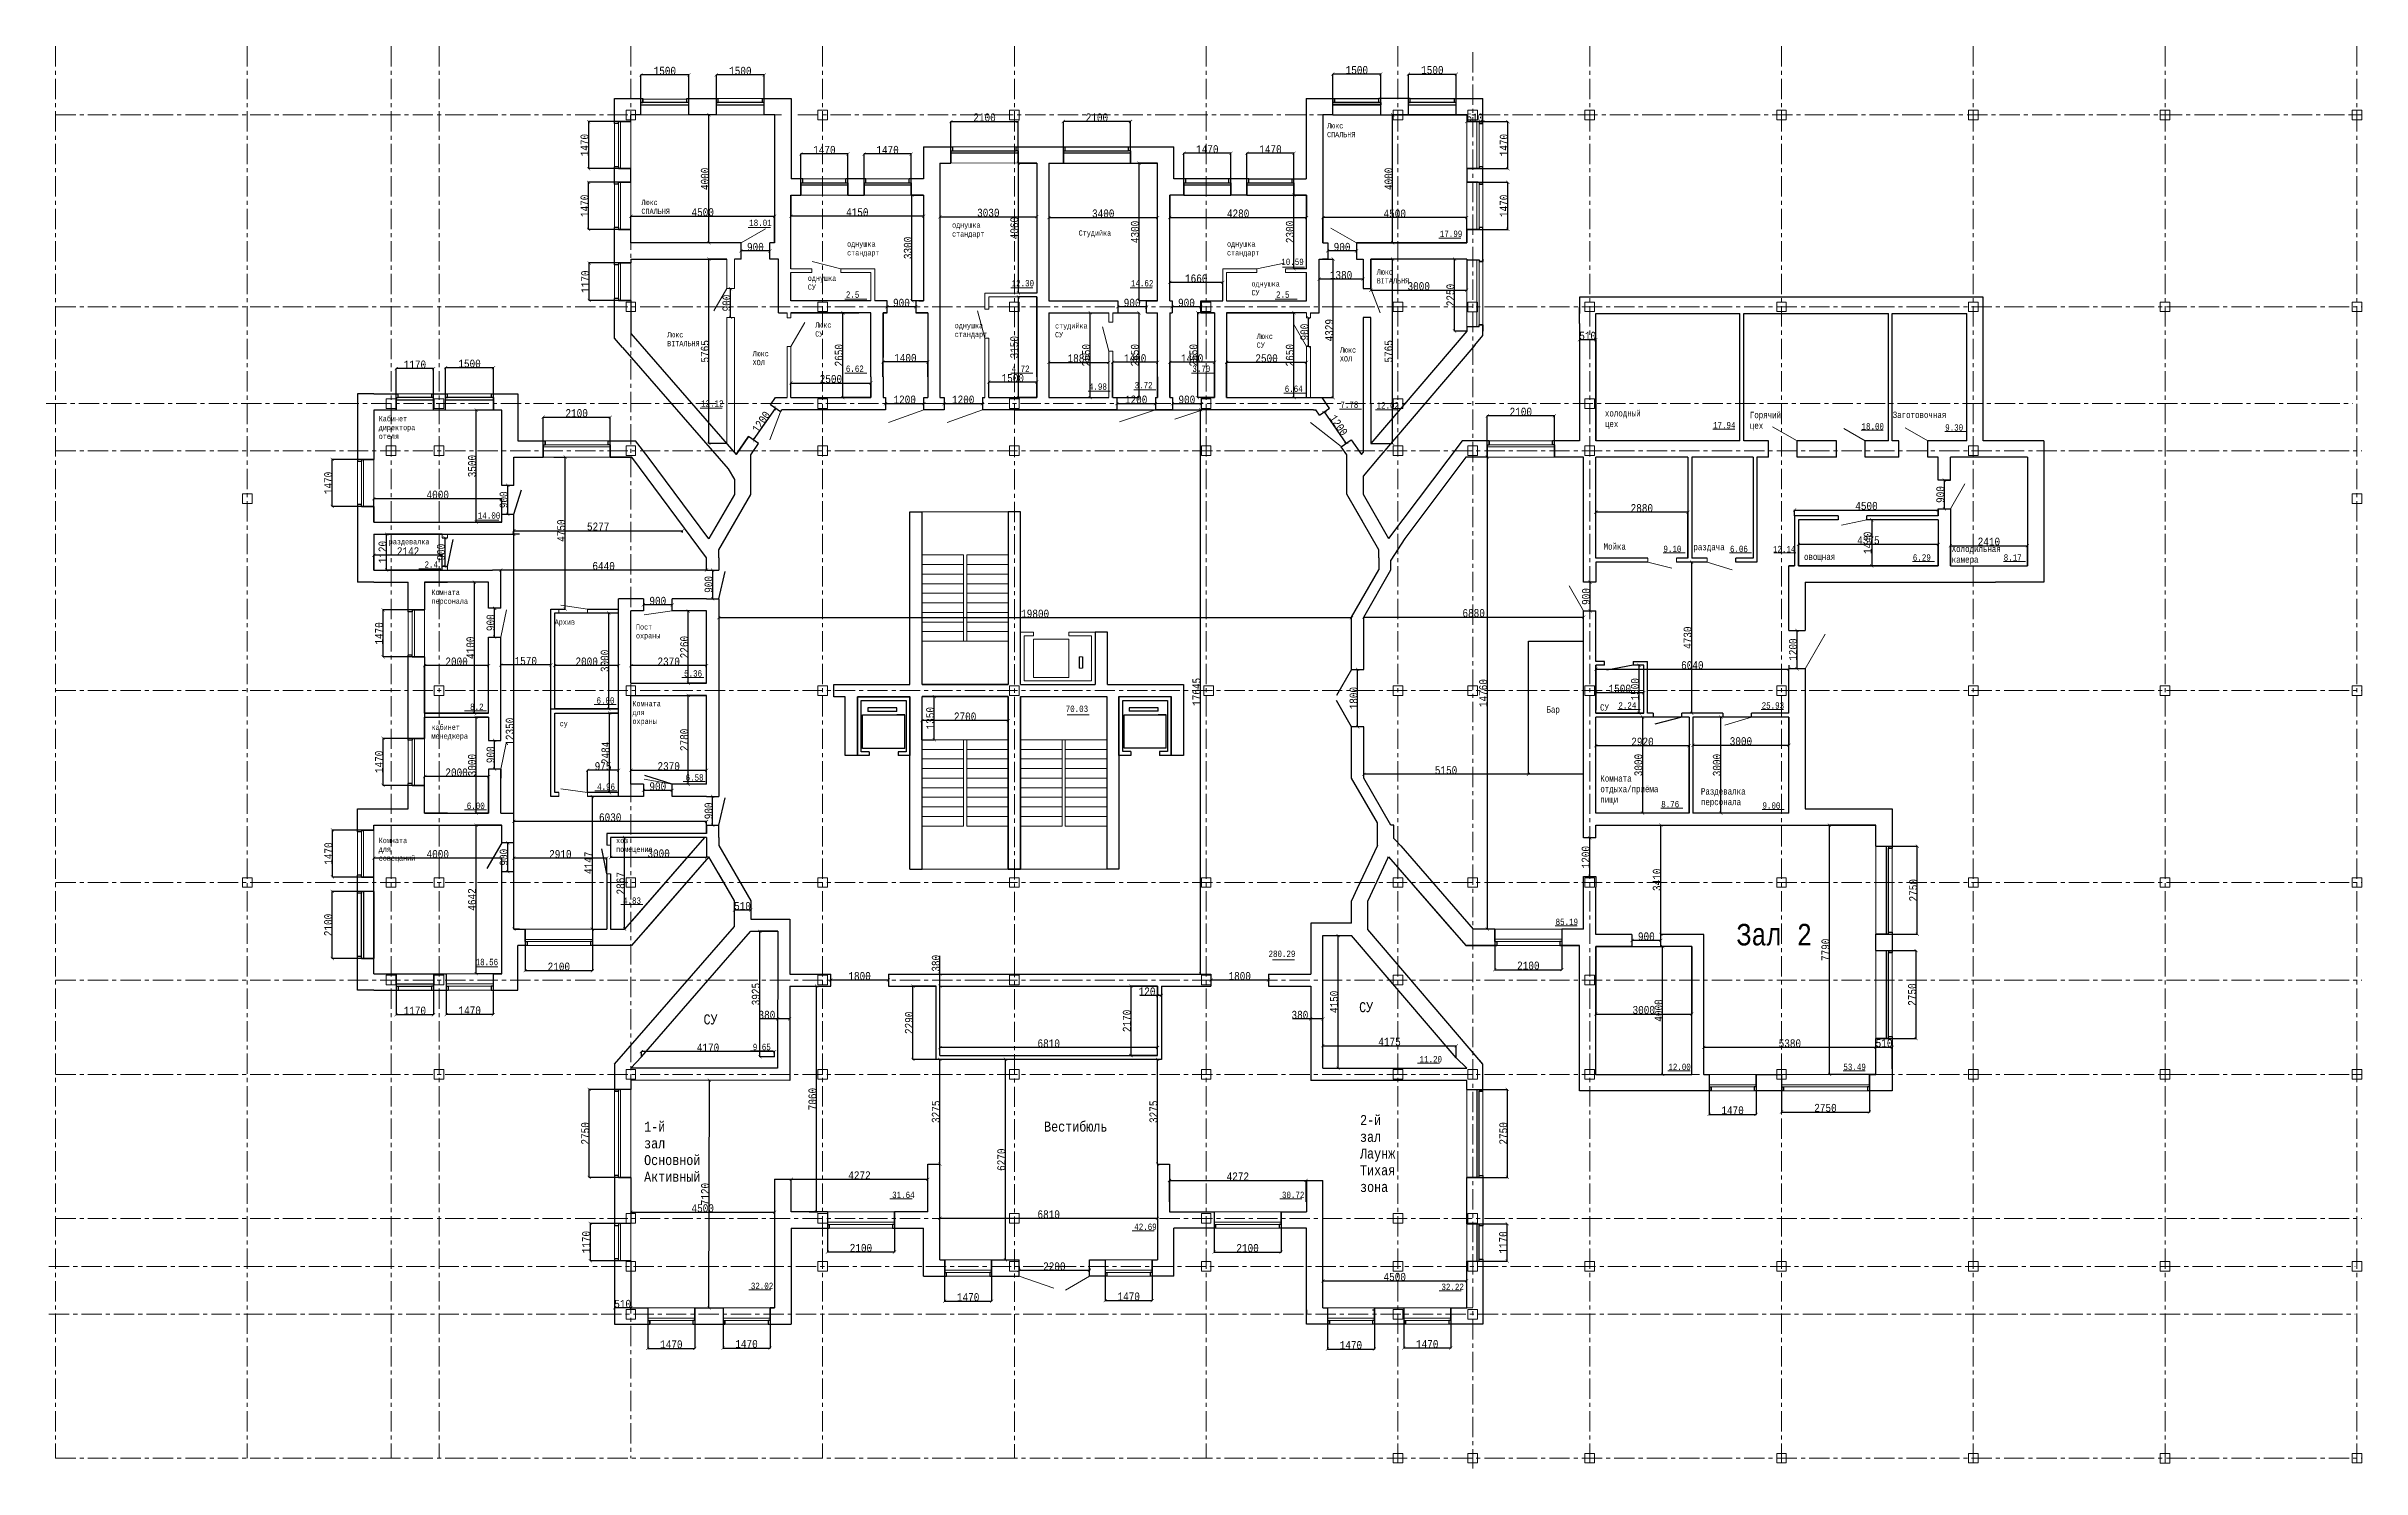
# Model space of a CAD drawing. Header units: millimetres. Extents: x -689206 to 4969298, y -1019800 to 703299.
# Drawn here: x 312269 to 384704, y 656832 to 701305 of the extents above; entities that cross this region are included whole.
import ezdxf

# ---------------------------------------------------------------- set-up
doc = ezdxf.new("R2010")
doc.units = ezdxf.units.MM
doc.linetypes.add('осеваяX2', pattern=[101.6, 63.5, -12.7, 12.7, -12.7])
for name, color, linetype, lineweight in [('несущие', 7, 'Continuous', 30), ('ОКНА', 250, 'Continuous', 20), ('ПЕРЕГОРОДКИ', 252, 'Continuous', 9), ('РАЗМЕРЫ', 7, 'Continuous', 9), ('Слой1', 7, 'Continuous', 30), ('стены', 7, 'Continuous', 20)]:
    doc.layers.add(name, color=color, linetype=linetype, lineweight=lineweight)
doc.styles.add('Аннотативный', font='isocteur.ttf', dxfattribs={"width": 0.7, "height": 250})
doc.dimstyles.new('Аннотативный', dxfattribs={"dimscale": 0, "dimtxt": 250, "dimasz": 100, "dimexe": 1.25, "dimexo": 0.625, "dimtad": 1, "dimdec": 0, "dimtxsty": 'Аннотативный', "dimblk": 'ARCHTICK', "dimcen": 2.5, "dimadec": 0, "dimazin": 0, "dimtfac": 1, "dimtdec": 0, "dimtmove": 0, "dimatfit": 3, "dimfxl": 1, "dimarcsym": 0})

msp = doc.modelspace()

# ---------------------------------------------------------------- texts
at = {"attachment_point": 1, "style": 'Аннотативный'}
for s, insert, char_height, width in [('Люкс\\PСПАЛЬНЯ', (352335.5, 698905.3), 165.8, 766.271), ('Люкс\\PСПАЛЬНЯ', (330886, 696507.4), 165.8, 766.271), ('однушка \\Pстандарт', (340604.8, 695799.4), 165.8, 766.271), ('Студийка', (344566, 695551.7), 165.8, 766.271), ('однушка \\Pстандарт', (337320.5, 695209.2), 165.8, 766.271), ('однушка \\Pстандарт', (349206.9, 695209.2), 165.8, 766.271), ('однушка\\PСУ', (336091.8, 694136.5), 165.8, 766.271), ('Люкс\\PВІТАЛЬНЯ', (353889.1, 694332.1), 165.8, 766.271), ('однушка\\PСУ', (349971.3, 693962), 165.8, 766.271), ('Люкс\\PСУ', (336322.7, 692672.5), 165.8, 766.271), ('однушка \\Pстандарт', (340687.4, 692656.5), 165.8, 766.271), ('студийка\\PСУ', (343826.9, 692649), 165.8, 766.271), ('Люкс\\PВІТАЛЬНЯ', (331691.1, 692370.2), 165.8, 766.271), ('Люкс ХОЛ', (334363.7, 691778.2), 165.8, 766.271), ('Люкс\\PСУ', (350136, 692321.5), 165.8, 766.271), ('Люкс ХОЛ', (352737.1, 691893.7), 165.8, 766.271), ('Кабинет директора отеля', (322668.9, 689745.5), 165.799, 766.271), ('Мойка', (360986.7, 685765.7), 199.11, 920.207), ('раздача ', (363797.8, 685749.8), 199.11, 920.207), ('овощная ', (367256.3, 685445.3), 199.11, 920.207), ('Холодильная\\Pкамера', (371876.8, 685691.4), 199.107, 920.207), ('су', (328328.8, 680211.2), 165.8, 766.271), ('Бар', (359199.6, 680669.5), 199.11, 920.207), ('кабинет менеджера', (324318.3, 680097.3), 165.799, 766.271), ('Комната отдыха/приёма пищи', (360885.4, 678514.1), 199.107, 920.207), ('Раздевалка персонала', (364031.6, 678109.4), 199.107, 920.207), ('хоз помещение', (330092.8, 676557), 165.799, 766.271), ('Зал 2', (365141.2, 673867), 674.23, 3116.053), ('СУ', (332829.7, 671036.7), 313.6, 1449.342), ('СУ', (353340.1, 671419.6), 313.6, 1449.342), ('2-й зал  Лаунж Тихая зона', (353368.1, 667888), 313.597, 1449.342), ('1-й зал Основной  Активный', (330970.6, 667683.7), 313.597, 1449.342), ('Вестибюль', (343484.6, 667683.7), 313.6, 1449.342)]:
    msp.add_mtext(s, dxfattribs=dict(at, insert=insert, char_height=char_height, width=width))
at = {"color": 18, "true_color": 0x000000, "attachment_point": 1, "style": 'Аннотативный'}
for s, insert, char_height, width in [('холодный цех', (361029, 689931.1), 199.107, 920.207), ('Горячий цех ', (365562.6, 689877.7), 199.107, 920.207), ('Заготовочная', (370032, 689880.7), 199.107, 920.207), ('раздевалка', (322983.8, 685898), 165.8, 766.271), ('Комната персонала', (324318.3, 684315.8), 165.799, 766.271), ('Архив', (328174.2, 683386.2), 165.8, 766.271), ('Пост охраны', (330716.2, 683235.9), 165.799, 766.271), ('Комната для охраны', (330606.3, 680835.3), 165.799, 766.271), ('Комната для совещаний', (322668.9, 676557), 165.799, 766.271)]:
    msp.add_mtext(s, dxfattribs=dict(at, insert=insert, char_height=char_height, width=width))
at = {"lineweight": 25, "insert": (360876.2, 680733.8), "char_height": 199.11, "width": 933.819, "attachment_point": 1, "style": 'Аннотативный'}
msp.add_mtext('СУ', dxfattribs=at)
at = {"layer": 'РАЗМЕРЫ', "color": 114, "true_color": 0x139b48, "char_height": 200, "width": 656.117, "attachment_point": 1, "style": 'Аннотативный'}
for s, insert in [('18.01', (334259.4, 695885.7)), ('17.99', (355865.2, 695544.6)), ('10.59', (350905.3, 694666.1)), ('12.30', (342468.2, 693998)), ('14.62', (346201.8, 693998)), ('2.5', (337282.4, 693641.7)), ('2.5', (350740.2, 693641.7)), ('6.62', (337282.4, 691325)), ('4.72', (342468.2, 691325)), ('3.70', (348121.9, 691325)), ('4.98', (344887.6, 690764.3)), ('3.72', (346316.5, 690809.6)), ('6.64', (351013.3, 690698.6)), ('12.12', (332754.4, 690239)), ('7.78', (352753.1, 690199)), ('12.02', (353884.9, 690177.7)), ('17.94', (364412.5, 689560.9)), ('18.00', (369057.1, 689523.2)), ('9.30', (371674.9, 689486.9)), ('14.00', (325770.7, 686734.5)), ('9.10', (362859.5, 685689.9)), ('6.06', (364940.1, 685689.9)), ('12.14', (366286.8, 685685.2)), ('6.29', (370662.9, 685421.8)), ('8.17', (373506.2, 685421.8)), ('2.4', (324100.4, 685199.5)), ('5.36', (332222.7, 681798.1)), ('6.00', (329482.4, 680952.4)), ('8.2', (325527.2, 680754.3)), ('70.03', (344160.1, 680691.8)), ('2.24', (361449.3, 680795.7)), ('25.93', (365933.3, 680795.7)), ('4.96', (329499.9, 678256.1)), ('6.58', (332268.9, 678543.5)), ('8.76', (362790.8, 677710.1)), ('9.00', (365958.3, 677666.2)), ('4.83', (330312.1, 674691.5)), ('85.19', (359486.3, 674029.8)), ('280.29', (350504.5, 673029)), ('18.56', (325701.7, 672773.3)), ('9.65', (334371.8, 670116.8)), ('11.20', (355230.7, 669735.2)), ('12.00', (363013.7, 669494.4)), ('53.49', (368489.4, 669494.4)), ('31.64', (338731, 665492.2)), ('30.72', (350925.9, 665492.2)), ('42.69', (346305, 664495.1)), ('32.02', (334309.9, 662645.4)), ('32.22', (355914.9, 662616.5))]:
    msp.add_mtext(s, dxfattribs=dict(at, insert=insert))
at = {"layer": 'РАЗМЕРЫ', "color": 18, "true_color": 0x000000, "insert": (325424.2, 677659.7), "char_height": 200, "width": 656.117, "attachment_point": 1, "style": 'Аннотативный'}
msp.add_mtext('6.00', dxfattribs=at)

# ---------------------------------------------------------------- blocks, each defined once
blk = doc.blocks.new('_ArchTick')
at = {"color": 0, "linetype": 'ByBlock', "const_width": 0.15}
blk.add_lwpolyline([(-0.5, -0.5), (0.5, 0.5)], dxfattribs=at)
blk = doc.blocks.new('*D80')
at = {"layer": 'Defpoints', "color": 0, "lineweight": 20, "transparency": 16777216}
for p in [(332999, 694652), (333554, 694652), (333554, 688887)]:
    blk.add_point(p, dxfattribs=at)
at = {"layer": 'стены', "color": 0, "lineweight": -2, "transparency": 16777216}
for p, q in [((333554, 694652), (332998, 694652)), ((332999, 688887), (332999, 694652)), ((333554, 688887), (332998, 688887))]:
    blk.add_line(p, q, dxfattribs=at)
at = {"layer": 'стены', "color": 0, "lineweight": -2, "transparency": 16777216, "xscale": 100, "yscale": 100, "zscale": 100}
for p, rotation in [((332999, 694652), 90), ((332999, 688887), 270)]:
    blk.add_blockref('_ArchTick', p, dxfattribs=dict(at, rotation=rotation))
at = {"layer": 'стены', "color": 0, "lineweight": 13, "transparency": 16777216, "insert": (332874, 691769), "char_height": 250, "attachment_point": 5, "rotation": 90, "style": 'Аннотативный'}
blk.add_mtext('5765', dxfattribs=at)
blk = doc.blocks.new('*D81')
at = {"layer": 'Defpoints', "color": 0, "lineweight": 20, "transparency": 16777216}
for p in [(339350, 696652), (339714, 696652), (339714, 693352)]:
    blk.add_point(p, dxfattribs=at)
at = {"layer": 'стены', "color": 0, "lineweight": -2, "transparency": 16777216}
for p, q in [((339714, 696652), (339349, 696652)), ((339350, 693352), (339350, 696652)), ((339714, 693352), (339349, 693352))]:
    blk.add_line(p, q, dxfattribs=at)
at = {"layer": 'стены', "color": 0, "lineweight": -2, "transparency": 16777216, "xscale": 100, "yscale": 100, "zscale": 100}
for p, rotation in [((339350, 696652), 90), ((339350, 693352), 270)]:
    blk.add_blockref('_ArchTick', p, dxfattribs=dict(at, rotation=rotation))
at = {"layer": 'стены', "color": 0, "lineweight": 13, "transparency": 16777216, "insert": (339224, 695002), "char_height": 250, "attachment_point": 5, "rotation": 90, "style": 'Аннотативный'}
blk.add_mtext('3300', dxfattribs=at)
blk = doc.blocks.new('*D82')
at = {"layer": 'Defpoints', "color": 0, "lineweight": 20, "transparency": 16777216}
for p in [(335564, 696652), (339714, 696652), (335564, 695992)]:
    blk.add_point(p, dxfattribs=at)
at = {"layer": 'стены', "color": 0, "lineweight": -2, "transparency": 16777216}
for p, q in [((335564, 696651), (335564, 695991)), ((339714, 696651), (339714, 695991)), ((339714, 695992), (335564, 695992))]:
    blk.add_line(p, q, dxfattribs=at)
at = {"layer": 'стены', "color": 0, "lineweight": -2, "transparency": 16777216, "xscale": 100, "yscale": 100, "zscale": 100, "rotation": 180}
blk.add_blockref('_ArchTick', (335564, 695992), dxfattribs=at)
at = {"layer": 'стены', "color": 0, "lineweight": -2, "transparency": 16777216, "xscale": 100, "yscale": 100, "zscale": 100}
blk.add_blockref('_ArchTick', (339714, 695992), dxfattribs=at)
at = {"layer": 'стены', "color": 0, "lineweight": 13, "transparency": 16777216, "insert": (337639, 696118), "char_height": 250, "attachment_point": 5, "style": 'Аннотативный'}
blk.add_mtext('4150', dxfattribs=at)
blk = doc.blocks.new('*D83')
at = {"layer": 'Defpoints', "color": 0, "lineweight": 20, "transparency": 16777216}
for p in [(340224, 695975), (343254, 695975), (343254, 695975)]:
    blk.add_point(p, dxfattribs=at)
at = {"layer": 'стены', "color": 0, "lineweight": -2, "transparency": 16777216}
for p, q in [((340224, 695976), (340224, 695977)), ((340224, 695975), (343254, 695975)), ((343254, 695976), (343254, 695977))]:
    blk.add_line(p, q, dxfattribs=at)
at = {"layer": 'стены', "color": 0, "lineweight": -2, "transparency": 16777216, "xscale": 100, "yscale": 100, "zscale": 100, "rotation": 180}
blk.add_blockref('_ArchTick', (340224, 695975), dxfattribs=at)
at = {"layer": 'стены', "color": 0, "lineweight": -2, "transparency": 16777216, "xscale": 100, "yscale": 100, "zscale": 100}
blk.add_blockref('_ArchTick', (343254, 695975), dxfattribs=at)
at = {"layer": 'стены', "color": 0, "lineweight": 13, "transparency": 16777216, "insert": (341739, 696101), "char_height": 250, "attachment_point": 5, "style": 'Аннотативный'}
blk.add_mtext('3030', dxfattribs=at)
blk = doc.blocks.new('*D84')
at = {"layer": 'Defpoints', "color": 0, "lineweight": 20, "transparency": 16777216}
for p in [(342680, 697652), (343254, 697652), (343254, 693592)]:
    blk.add_point(p, dxfattribs=at)
at = {"layer": 'стены', "color": 0, "lineweight": -2, "transparency": 16777216}
for p, q in [((343254, 697652), (342679, 697652)), ((342680, 693592), (342680, 697652)), ((343254, 693592), (342679, 693592))]:
    blk.add_line(p, q, dxfattribs=at)
at = {"layer": 'стены', "color": 0, "lineweight": -2, "transparency": 16777216, "xscale": 100, "yscale": 100, "zscale": 100}
for p, rotation in [((342680, 697652), 90), ((342680, 693592), 270)]:
    blk.add_blockref('_ArchTick', p, dxfattribs=dict(at, rotation=rotation))
at = {"layer": 'стены', "color": 0, "lineweight": 13, "transparency": 16777216, "insert": (342554, 695622), "char_height": 250, "attachment_point": 5, "rotation": 90, "style": 'Аннотативный'}
blk.add_mtext('4060', dxfattribs=at)
blk = doc.blocks.new('*D85')
at = {"layer": 'Defpoints', "color": 0, "lineweight": 20, "transparency": 16777216}
for p in [(338444, 691436), (338444, 690972), (339844, 690972)]:
    blk.add_point(p, dxfattribs=at)
at = {"layer": 'стены', "color": 0, "lineweight": -2, "transparency": 16777216}
for p, q in [((338444, 690972), (338444, 691437)), ((339844, 691436), (338444, 691436)), ((339844, 690972), (339844, 691437))]:
    blk.add_line(p, q, dxfattribs=at)
at = {"layer": 'стены', "color": 0, "lineweight": -2, "transparency": 16777216, "xscale": 100, "yscale": 100, "zscale": 100, "rotation": 180}
blk.add_blockref('_ArchTick', (338444, 691436), dxfattribs=at)
at = {"layer": 'стены', "color": 0, "lineweight": -2, "transparency": 16777216, "xscale": 100, "yscale": 100, "zscale": 100}
blk.add_blockref('_ArchTick', (339844, 691436), dxfattribs=at)
at = {"layer": 'стены', "color": 0, "lineweight": 13, "transparency": 16777216, "insert": (339144, 691561), "char_height": 250, "attachment_point": 5, "style": 'Аннотативный'}
blk.add_mtext('1400', dxfattribs=at)
blk = doc.blocks.new('*D86')
at = {"layer": 'Defpoints', "color": 0, "lineweight": 20, "transparency": 16777216}
for p in [(343634, 695951), (347034, 695951), (347034, 695951)]:
    blk.add_point(p, dxfattribs=at)
at = {"layer": 'стены', "color": 0, "lineweight": -2, "transparency": 16777216}
for p, q in [((343634, 695951), (347034, 695951)), ((343634, 695950), (343634, 695950)), ((347034, 695952), (347034, 695952))]:
    blk.add_line(p, q, dxfattribs=at)
at = {"layer": 'стены', "color": 0, "lineweight": -2, "transparency": 16777216, "xscale": 100, "yscale": 100, "zscale": 100, "rotation": 180}
blk.add_blockref('_ArchTick', (343634, 695951), dxfattribs=at)
at = {"layer": 'стены', "color": 0, "lineweight": -2, "transparency": 16777216, "xscale": 100, "yscale": 100, "zscale": 100}
blk.add_blockref('_ArchTick', (347034, 695951), dxfattribs=at)
at = {"layer": 'стены', "color": 0, "lineweight": 13, "transparency": 16777216, "insert": (345334, 696077), "char_height": 250, "attachment_point": 5, "style": 'Аннотативный'}
blk.add_mtext('3400', dxfattribs=at)
blk = doc.blocks.new('*D87')
at = {"layer": 'Defpoints', "color": 0, "lineweight": 20, "transparency": 16777216}
for p in [(346453, 697652), (347034, 697652), (347034, 693352)]:
    blk.add_point(p, dxfattribs=at)
at = {"layer": 'стены', "color": 0, "lineweight": -2, "transparency": 16777216}
for p, q in [((347034, 697652), (346452, 697652)), ((346453, 693352), (346453, 697652)), ((347034, 693352), (346452, 693352))]:
    blk.add_line(p, q, dxfattribs=at)
at = {"layer": 'стены', "color": 0, "lineweight": -2, "transparency": 16777216, "xscale": 100, "yscale": 100, "zscale": 100}
for p, rotation in [((346453, 697652), 90), ((346453, 693352), 270)]:
    blk.add_blockref('_ArchTick', p, dxfattribs=dict(at, rotation=rotation))
at = {"layer": 'стены', "color": 0, "lineweight": 13, "transparency": 16777216, "insert": (346328, 695502), "char_height": 250, "attachment_point": 5, "rotation": 90, "style": 'Аннотативный'}
blk.add_mtext('4300', dxfattribs=at)
blk = doc.blocks.new('*D88')
at = {"layer": 'Defpoints', "color": 0, "lineweight": 20, "transparency": 16777216}
for p in [(343629, 691423), (345509, 691423), (345509, 691423)]:
    blk.add_point(p, dxfattribs=at)
at = {"layer": 'стены', "color": 0, "lineweight": -2, "transparency": 16777216}
for p, q in [((343629, 691423), (343629, 691422)), ((343629, 691423), (345509, 691423)), ((345509, 691424), (345509, 691425))]:
    blk.add_line(p, q, dxfattribs=at)
at = {"layer": 'стены', "color": 0, "lineweight": -2, "transparency": 16777216, "xscale": 100, "yscale": 100, "zscale": 100, "rotation": 180}
blk.add_blockref('_ArchTick', (343629, 691423), dxfattribs=at)
at = {"layer": 'стены', "color": 0, "lineweight": -2, "transparency": 16777216, "xscale": 100, "yscale": 100, "zscale": 100}
blk.add_blockref('_ArchTick', (345509, 691423), dxfattribs=at)
at = {"layer": 'стены', "color": 0, "transparency": 16777216, "insert": (344569, 691549), "char_height": 250, "attachment_point": 5, "style": 'Аннотативный'}
blk.add_mtext('1880', dxfattribs=at)
blk = doc.blocks.new('*D92')
at = {"layer": 'Defpoints', "color": 0, "lineweight": 20, "transparency": 16777216}
for p in [(352204, 662702), (356704, 662702), (356704, 662702)]:
    blk.add_point(p, dxfattribs=at)
at = {"layer": 'стены', "color": 0, "lineweight": -2, "transparency": 16777216}
for p, q in [((352204, 662702), (352204, 662703)), ((352204, 662702), (356704, 662702)), ((356704, 662701), (356704, 662701))]:
    blk.add_line(p, q, dxfattribs=at)
at = {"layer": 'стены', "color": 0, "lineweight": -2, "transparency": 16777216, "xscale": 100, "yscale": 100, "zscale": 100, "rotation": 180}
blk.add_blockref('_ArchTick', (352204, 662702), dxfattribs=at)
at = {"layer": 'стены', "color": 0, "lineweight": -2, "transparency": 16777216, "xscale": 100, "yscale": 100, "zscale": 100}
blk.add_blockref('_ArchTick', (356704, 662702), dxfattribs=at)
at = {"layer": 'стены', "color": 0, "lineweight": 13, "transparency": 16777216, "insert": (354454, 662827), "char_height": 250, "attachment_point": 5, "style": 'Аннотативный'}
blk.add_mtext('4500', dxfattribs=at)
blk = doc.blocks.new('*D90')
at = {"layer": 'Defpoints', "color": 0, "lineweight": 20, "transparency": 16777216}
for p in [(347033, 671918), (346199, 669749), (347033, 669749)]:
    blk.add_point(p, dxfattribs=at)
at = {"layer": 'стены', "color": 0, "lineweight": -2, "transparency": 16777216}
for p, q in [((347033, 671918), (346198, 671918)), ((346199, 671918), (346199, 669749)), ((347033, 669749), (346198, 669749))]:
    blk.add_line(p, q, dxfattribs=at)
at = {"layer": 'стены', "color": 0, "lineweight": -2, "transparency": 16777216, "xscale": 100, "yscale": 100, "zscale": 100}
for p, rotation in [((346199, 671918), 90), ((346199, 669749), 270)]:
    blk.add_blockref('_ArchTick', p, dxfattribs=dict(at, rotation=rotation))
at = {"layer": 'стены', "color": 0, "lineweight": 13, "transparency": 16777216, "insert": (346074, 670833), "char_height": 250, "attachment_point": 5, "rotation": 90, "style": 'Аннотативный'}
blk.add_mtext('2170', dxfattribs=at)
blk = doc.blocks.new('*D91')
at = {"layer": 'Defpoints', "color": 0, "lineweight": 20, "transparency": 16777216}
for p in [(340224, 670002), (340224, 669749), (347033, 669749)]:
    blk.add_point(p, dxfattribs=at)
at = {"layer": 'стены', "color": 0, "lineweight": -2, "transparency": 16777216}
for p, q in [((340224, 669750), (340224, 670003)), ((347033, 670002), (340224, 670002)), ((347033, 669750), (347033, 670003))]:
    blk.add_line(p, q, dxfattribs=at)
at = {"layer": 'стены', "color": 0, "lineweight": -2, "transparency": 16777216, "xscale": 100, "yscale": 100, "zscale": 100, "rotation": 180}
blk.add_blockref('_ArchTick', (340224, 670002), dxfattribs=at)
at = {"layer": 'стены', "color": 0, "lineweight": -2, "transparency": 16777216, "xscale": 100, "yscale": 100, "zscale": 100}
blk.add_blockref('_ArchTick', (347033, 670002), dxfattribs=at)
at = {"layer": 'стены', "color": 0, "lineweight": 13, "transparency": 16777216, "insert": (343629, 670128), "char_height": 250, "attachment_point": 5, "style": 'Аннотативный'}
blk.add_mtext('6810', dxfattribs=at)
blk = doc.blocks.new('*D89')
at = {"layer": 'Defpoints', "color": 0, "lineweight": 20, "transparency": 16777216}
for p in [(336812, 672108), (336812, 672108), (338612, 672108)]:
    blk.add_point(p, dxfattribs=at)
at = {"layer": 'стены', "color": 0, "lineweight": -2, "transparency": 16777216}
for p, q in [((336812, 672108), (336812, 672109)), ((338612, 672108), (336812, 672108)), ((338612, 672108), (338612, 672109))]:
    blk.add_line(p, q, dxfattribs=at)
at = {"layer": 'стены', "color": 0, "lineweight": -2, "transparency": 16777216, "xscale": 100, "yscale": 100, "zscale": 100, "rotation": 180}
blk.add_blockref('_ArchTick', (336812, 672108), dxfattribs=at)
at = {"layer": 'стены', "color": 0, "lineweight": -2, "transparency": 16777216, "xscale": 100, "yscale": 100, "zscale": 100}
blk.add_blockref('_ArchTick', (338612, 672108), dxfattribs=at)
at = {"layer": 'стены', "color": 0, "lineweight": 13, "transparency": 16777216, "insert": (337712, 672233), "char_height": 250, "attachment_point": 5, "style": 'Аннотативный'}
blk.add_mtext('1800', dxfattribs=at)
blk = doc.blocks.new('*D97')
at = {"layer": 'Defpoints', "color": 0, "lineweight": 20, "transparency": 16777216}
for p in [(339382, 671918), (340104, 671918), (340104, 669629)]:
    blk.add_point(p, dxfattribs=at)
at = {"layer": 'стены', "color": 0, "lineweight": -2, "transparency": 16777216}
for p, q in [((340104, 671918), (339381, 671918)), ((339382, 669629), (339382, 671918)), ((340104, 669629), (339381, 669629))]:
    blk.add_line(p, q, dxfattribs=at)
at = {"layer": 'стены', "color": 0, "lineweight": -2, "transparency": 16777216, "xscale": 100, "yscale": 100, "zscale": 100}
for p, rotation in [((339382, 671918), 90), ((339382, 669629), 270)]:
    blk.add_blockref('_ArchTick', p, dxfattribs=dict(at, rotation=rotation))
at = {"layer": 'стены', "color": 0, "lineweight": 13, "transparency": 16777216, "insert": (339257, 670773), "char_height": 250, "attachment_point": 5, "rotation": 90, "style": 'Аннотативный'}
blk.add_mtext('2290', dxfattribs=at)
blk = doc.blocks.new('*D98')
at = {"layer": 'Defpoints', "color": 0, "lineweight": 20, "transparency": 16777216}
for p in [(339844, 665879), (335572, 665188), (339844, 665188)]:
    blk.add_point(p, dxfattribs=at)
at = {"layer": 'стены', "color": 0, "lineweight": -2, "transparency": 16777216}
for p, q in [((335572, 665188), (335572, 665880)), ((335572, 665879), (339844, 665879)), ((339844, 665188), (339844, 665880))]:
    blk.add_line(p, q, dxfattribs=at)
at = {"layer": 'стены', "color": 0, "lineweight": -2, "transparency": 16777216, "xscale": 100, "yscale": 100, "zscale": 100, "rotation": 180}
blk.add_blockref('_ArchTick', (335572, 665879), dxfattribs=at)
at = {"layer": 'стены', "color": 0, "lineweight": -2, "transparency": 16777216, "xscale": 100, "yscale": 100, "zscale": 100}
blk.add_blockref('_ArchTick', (339844, 665879), dxfattribs=at)
at = {"layer": 'стены', "color": 0, "lineweight": 13, "transparency": 16777216, "insert": (337708, 666004), "char_height": 250, "attachment_point": 5, "style": 'Аннотативный'}
blk.add_mtext('4272', dxfattribs=at)
blk = doc.blocks.new('*D99')
at = {"layer": 'Defpoints', "color": 0, "lineweight": 20, "transparency": 16777216}
for p in [(351681, 665844), (347409, 665176), (351681, 665176)]:
    blk.add_point(p, dxfattribs=at)
at = {"layer": 'стены', "color": 0, "lineweight": -2, "transparency": 16777216}
for p, q in [((347409, 665177), (347409, 665845)), ((347409, 665844), (351681, 665844)), ((351681, 665177), (351681, 665845))]:
    blk.add_line(p, q, dxfattribs=at)
at = {"layer": 'стены', "color": 0, "lineweight": -2, "transparency": 16777216, "xscale": 100, "yscale": 100, "zscale": 100, "rotation": 180}
blk.add_blockref('_ArchTick', (347409, 665844), dxfattribs=at)
at = {"layer": 'стены', "color": 0, "lineweight": -2, "transparency": 16777216, "xscale": 100, "yscale": 100, "zscale": 100}
blk.add_blockref('_ArchTick', (351681, 665844), dxfattribs=at)
at = {"layer": 'стены', "color": 0, "lineweight": 13, "transparency": 16777216, "insert": (349545, 665969), "char_height": 250, "attachment_point": 5, "style": 'Аннотативный'}
blk.add_mtext('4272', dxfattribs=at)
blk = doc.blocks.new('*D61')
at = {"layer": 'Defpoints', "color": 0, "lineweight": 20, "transparency": 16777216}
for p in [(340224, 669629), (340224, 669629), (340224, 666355)]:
    blk.add_point(p, dxfattribs=at)
at = {"layer": 'стены', "color": 0, "lineweight": -2, "transparency": 16777216}
for p, q in [((340224, 666355), (340224, 669629)), ((340225, 669629), (340226, 669629)), ((340225, 666355), (340226, 666355))]:
    blk.add_line(p, q, dxfattribs=at)
at = {"layer": 'стены', "color": 0, "lineweight": -2, "transparency": 16777216, "xscale": 100, "yscale": 100, "zscale": 100}
for p, rotation in [((340224, 669629), 90), ((340224, 666355), 270)]:
    blk.add_blockref('_ArchTick', p, dxfattribs=dict(at, rotation=rotation))
at = {"layer": 'стены', "color": 0, "lineweight": 13, "transparency": 16777216, "insert": (340099, 667992), "char_height": 250, "attachment_point": 5, "rotation": 90, "style": 'Аннотативный'}
blk.add_mtext('3275', dxfattribs=at)
blk = doc.blocks.new('*D62')
at = {"layer": 'Defpoints', "color": 0, "lineweight": 20, "transparency": 16777216}
for p in [(347033, 669629), (347033, 669629), (347031, 666355)]:
    blk.add_point(p, dxfattribs=at)
at = {"layer": 'стены', "color": 0, "lineweight": -2, "transparency": 16777216}
for p, q in [((347033, 666355), (347033, 669629)), ((347034, 669629), (347034, 669629)), ((347032, 666355), (347034, 666355))]:
    blk.add_line(p, q, dxfattribs=at)
at = {"layer": 'стены', "color": 0, "lineweight": -2, "transparency": 16777216, "xscale": 100, "yscale": 100, "zscale": 100}
for p, rotation in [((347033, 669629), 90), ((347033, 666355), 270)]:
    blk.add_blockref('_ArchTick', p, dxfattribs=dict(at, rotation=rotation))
at = {"layer": 'стены', "color": 0, "lineweight": 13, "transparency": 16777216, "insert": (346908, 667992), "char_height": 250, "attachment_point": 5, "rotation": 90, "style": 'Аннотативный'}
blk.add_mtext('3275', dxfattribs=at)
blk = doc.blocks.new('*D63')
at = {"layer": 'Defpoints', "color": 0, "lineweight": 20, "transparency": 16777216}
for p in [(334593, 673634), (335154, 673634), (335054, 669708)]:
    blk.add_point(p, dxfattribs=at)
at = {"layer": 'стены', "color": 0, "lineweight": -2, "transparency": 16777216}
for p, q in [((335154, 673634), (334591, 673634)), ((334593, 669708), (334593, 673634)), ((335054, 669708), (334591, 669708))]:
    blk.add_line(p, q, dxfattribs=at)
at = {"layer": 'стены', "color": 0, "lineweight": -2, "transparency": 16777216, "xscale": 100, "yscale": 100, "zscale": 100}
for p, rotation in [((334593, 673634), 90), ((334593, 669708), 270)]:
    blk.add_blockref('_ArchTick', p, dxfattribs=dict(at, rotation=rotation))
at = {"layer": 'стены', "color": 0, "lineweight": 13, "transparency": 16777216, "insert": (334467, 671671), "char_height": 250, "attachment_point": 5, "rotation": 90, "style": 'Аннотативный'}
blk.add_mtext('3925', dxfattribs=at)
blk = doc.blocks.new('*D64')
at = {"layer": 'Defpoints', "color": 0, "lineweight": 20, "transparency": 16777216}
for p in [(330885, 669872), (330885, 669708), (335054, 669708)]:
    blk.add_point(p, dxfattribs=at)
at = {"layer": 'стены', "color": 0, "lineweight": -2, "transparency": 16777216}
for p, q in [((330885, 669709), (330885, 669873)), ((335054, 669872), (330885, 669872)), ((335054, 669709), (335054, 669873))]:
    blk.add_line(p, q, dxfattribs=at)
at = {"layer": 'стены', "color": 0, "lineweight": -2, "transparency": 16777216, "xscale": 100, "yscale": 100, "zscale": 100, "rotation": 180}
blk.add_blockref('_ArchTick', (330885, 669872), dxfattribs=at)
at = {"layer": 'стены', "color": 0, "lineweight": -2, "transparency": 16777216, "xscale": 100, "yscale": 100, "zscale": 100}
blk.add_blockref('_ArchTick', (335054, 669872), dxfattribs=at)
at = {"layer": 'стены', "color": 0, "lineweight": 13, "transparency": 16777216, "insert": (332970, 669998), "char_height": 250, "attachment_point": 5, "style": 'Аннотативный'}
blk.add_mtext('4170', dxfattribs=at)
blk = doc.blocks.new('*D65')
at = {"layer": 'Defpoints', "color": 0, "lineweight": 20, "transparency": 16777216}
for p in [(356379, 670054), (352204, 669674), (356379, 669674)]:
    blk.add_point(p, dxfattribs=at)
at = {"layer": 'стены', "color": 0, "lineweight": -2, "transparency": 16777216}
for p, q in [((352204, 669674), (352204, 670055)), ((352204, 670054), (356379, 670054)), ((356379, 669674), (356379, 670055))]:
    blk.add_line(p, q, dxfattribs=at)
at = {"layer": 'стены', "color": 0, "lineweight": -2, "transparency": 16777216, "xscale": 100, "yscale": 100, "zscale": 100, "rotation": 180}
blk.add_blockref('_ArchTick', (352204, 670054), dxfattribs=at)
at = {"layer": 'стены', "color": 0, "lineweight": -2, "transparency": 16777216, "xscale": 100, "yscale": 100, "zscale": 100}
blk.add_blockref('_ArchTick', (356379, 670054), dxfattribs=at)
at = {"layer": 'стены', "color": 0, "lineweight": 13, "transparency": 16777216, "insert": (354292, 670180), "char_height": 250, "attachment_point": 5, "style": 'Аннотативный'}
blk.add_mtext('4175', dxfattribs=at)
blk = doc.blocks.new('*D71')
at = {"layer": 'Defpoints', "color": 0, "lineweight": 20, "transparency": 16777216}
for p in [(347033, 671918), (347033, 671626), (347153, 671918)]:
    blk.add_point(p, dxfattribs=at)
at = {"layer": 'стены', "color": 0, "lineweight": -2, "transparency": 16777216}
for p, q in [((347033, 671626), (346477, 671626)), ((347033, 671917), (347033, 671625)), ((347153, 671626), (347033, 671626)), ((347153, 671917), (347153, 671625))]:
    blk.add_line(p, q, dxfattribs=at)
at = {"layer": 'стены', "color": 0, "lineweight": -2, "transparency": 16777216, "xscale": 100, "yscale": 100, "zscale": 100, "rotation": 180}
blk.add_blockref('_ArchTick', (347033, 671626), dxfattribs=at)
at = {"layer": 'стены', "color": 0, "lineweight": -2, "transparency": 16777216, "xscale": 100, "yscale": 100, "zscale": 100}
blk.add_blockref('_ArchTick', (347153, 671626), dxfattribs=at)
at = {"layer": 'стены', "color": 0, "lineweight": 20, "transparency": 16777216, "insert": (346705, 671752), "char_height": 250, "attachment_point": 5, "style": 'Аннотативный'}
blk.add_mtext('120', dxfattribs=at)
blk = doc.blocks.new('*D72')
at = {"layer": 'Defpoints', "color": 0, "lineweight": 20, "transparency": 16777216}
for p in [(340224, 672298), (340224, 672298), (340224, 671918)]:
    blk.add_point(p, dxfattribs=at)
at = {"layer": 'стены', "color": 0, "lineweight": -2, "transparency": 16777216}
for p, q in [((340224, 672298), (340224, 672872)), ((340224, 671918), (340224, 672298)), ((340225, 672298), (340226, 672298)), ((340225, 671918), (340226, 671918))]:
    blk.add_line(p, q, dxfattribs=at)
at = {"layer": 'стены', "color": 0, "lineweight": -2, "transparency": 16777216, "xscale": 100, "yscale": 100, "zscale": 100}
for p, rotation in [((340224, 672298), 90), ((340224, 671918), 270)]:
    blk.add_blockref('_ArchTick', p, dxfattribs=dict(at, rotation=rotation))
at = {"layer": 'стены', "color": 0, "lineweight": 13, "transparency": 16777216, "insert": (340099, 672635), "char_height": 250, "attachment_point": 5, "rotation": 90, "style": 'Аннотативный'}
blk.add_mtext('380', dxfattribs=at)
blk = doc.blocks.new('*D73')
at = {"layer": 'Defpoints', "color": 0, "lineweight": 20, "transparency": 16777216}
for p in [(371459, 686807), (366964, 686620), (371459, 686620)]:
    blk.add_point(p, dxfattribs=at)
at = {"layer": 'стены', "color": 0, "lineweight": -2, "transparency": 16777216}
for p, q in [((366964, 686621), (366964, 686809)), ((366964, 686807), (371459, 686807)), ((371459, 686621), (371459, 686809))]:
    blk.add_line(p, q, dxfattribs=at)
at = {"layer": 'стены', "color": 0, "lineweight": -2, "transparency": 16777216, "xscale": 100, "yscale": 100, "zscale": 100, "rotation": 180}
blk.add_blockref('_ArchTick', (366964, 686807), dxfattribs=at)
at = {"layer": 'стены', "color": 0, "lineweight": -2, "transparency": 16777216, "xscale": 100, "yscale": 100, "zscale": 100}
blk.add_blockref('_ArchTick', (371459, 686807), dxfattribs=at)
at = {"layer": 'стены', "color": 0, "lineweight": 25, "transparency": 16777216, "insert": (369212, 686933), "char_height": 250, "attachment_point": 5, "style": 'Аннотативный'}
blk.add_mtext('4500', dxfattribs=at)
blk = doc.blocks.new('*D74')
at = {"layer": 'Defpoints', "color": 0, "lineweight": 20, "transparency": 16777216}
for p in [(371649, 687741), (371649, 687741), (371649, 686841)]:
    blk.add_point(p, dxfattribs=at)
at = {"layer": 'стены', "color": 0, "lineweight": -2, "transparency": 16777216}
for p, q in [((371649, 686841), (371649, 687741)), ((371650, 687741), (371650, 687741)), ((371650, 686841), (371650, 686841))]:
    blk.add_line(p, q, dxfattribs=at)
at = {"layer": 'стены', "color": 0, "lineweight": -2, "transparency": 16777216, "xscale": 100, "yscale": 100, "zscale": 100}
for p, rotation in [((371649, 687741), 90), ((371649, 686841), 270)]:
    blk.add_blockref('_ArchTick', p, dxfattribs=dict(at, rotation=rotation))
at = {"layer": 'стены', "color": 0, "lineweight": 25, "transparency": 16777216, "insert": (371524, 687291), "char_height": 250, "attachment_point": 5, "rotation": 90, "style": 'Аннотативный'}
blk.add_mtext('900', dxfattribs=at)
blk = doc.blocks.new('*D66')
at = {"layer": 'Defpoints', "color": 0, "lineweight": 20, "transparency": 16777216}
for p in [(360744, 686739), (360744, 685299), (363624, 685299)]:
    blk.add_point(p, dxfattribs=at)
at = {"layer": 'стены', "color": 0, "lineweight": -2, "transparency": 16777216}
for p, q in [((360744, 685300), (360744, 686740)), ((363624, 686739), (360744, 686739)), ((363624, 685300), (363624, 686740))]:
    blk.add_line(p, q, dxfattribs=at)
at = {"layer": 'стены', "color": 0, "lineweight": -2, "transparency": 16777216, "xscale": 100, "yscale": 100, "zscale": 100, "rotation": 180}
blk.add_blockref('_ArchTick', (360744, 686739), dxfattribs=at)
at = {"layer": 'стены', "color": 0, "lineweight": -2, "transparency": 16777216, "xscale": 100, "yscale": 100, "zscale": 100}
blk.add_blockref('_ArchTick', (363624, 686739), dxfattribs=at)
at = {"layer": 'стены', "color": 0, "lineweight": 13, "transparency": 16777216, "insert": (362184, 686865), "char_height": 250, "attachment_point": 5, "style": 'Аннотативный'}
blk.add_mtext('2880', dxfattribs=at)
blk = doc.blocks.new('*D67')
at = {"layer": 'Defpoints', "color": 0, "lineweight": 20, "transparency": 16777216}
for p in [(371459, 686500), (369375, 685062), (371459, 685062)]:
    blk.add_point(p, dxfattribs=at)
at = {"layer": 'стены', "color": 0, "lineweight": -2, "transparency": 16777216}
for p, q in [((371459, 686500), (369373, 686500)), ((369375, 686500), (369375, 685062)), ((371459, 685062), (369373, 685062))]:
    blk.add_line(p, q, dxfattribs=at)
at = {"layer": 'стены', "color": 0, "lineweight": -2, "transparency": 16777216, "xscale": 100, "yscale": 100, "zscale": 100}
for p, rotation in [((369375, 686500), 90), ((369375, 685062), 270)]:
    blk.add_blockref('_ArchTick', p, dxfattribs=dict(at, rotation=rotation))
at = {"layer": 'стены', "color": 0, "lineweight": 25, "transparency": 16777216, "insert": (369249, 685781), "char_height": 250, "attachment_point": 5, "rotation": 90, "style": 'Аннотативный'}
blk.add_mtext('1440', dxfattribs=at)
blk = doc.blocks.new('*D68')
at = {"layer": 'Defpoints', "color": 0, "lineweight": 20, "transparency": 16777216}
for p in [(367084, 685732), (367084, 685062), (371459, 685062)]:
    blk.add_point(p, dxfattribs=at)
at = {"layer": 'стены', "color": 0, "lineweight": -2, "transparency": 16777216}
for p, q in [((367084, 685062), (367084, 685733)), ((371459, 685732), (367084, 685732)), ((371459, 685062), (371459, 685733))]:
    blk.add_line(p, q, dxfattribs=at)
at = {"layer": 'стены', "color": 0, "lineweight": -2, "transparency": 16777216, "xscale": 100, "yscale": 100, "zscale": 100, "rotation": 180}
blk.add_blockref('_ArchTick', (367084, 685732), dxfattribs=at)
at = {"layer": 'стены', "color": 0, "lineweight": -2, "transparency": 16777216, "xscale": 100, "yscale": 100, "zscale": 100}
blk.add_blockref('_ArchTick', (371459, 685732), dxfattribs=at)
at = {"layer": 'стены', "color": 0, "lineweight": 25, "transparency": 16777216, "insert": (369272, 685858), "char_height": 250, "attachment_point": 5, "style": 'Аннотативный'}
blk.add_mtext('4375', dxfattribs=at)
blk = doc.blocks.new('*D69')
at = {"layer": 'Defpoints', "color": 0, "lineweight": 20, "transparency": 16777216}
for p in [(360744, 681094), (360744, 680452), (362244, 680452)]:
    blk.add_point(p, dxfattribs=at)
at = {"layer": 'стены', "color": 0, "lineweight": -2, "transparency": 16777216}
for p, q in [((360744, 680452), (360744, 681095)), ((362244, 681094), (360744, 681094)), ((362244, 680452), (362244, 681095))]:
    blk.add_line(p, q, dxfattribs=at)
at = {"layer": 'стены', "color": 0, "lineweight": -2, "transparency": 16777216, "xscale": 100, "yscale": 100, "zscale": 100, "rotation": 180}
blk.add_blockref('_ArchTick', (360744, 681094), dxfattribs=at)
at = {"layer": 'стены', "color": 0, "lineweight": -2, "transparency": 16777216, "xscale": 100, "yscale": 100, "zscale": 100}
blk.add_blockref('_ArchTick', (362244, 681094), dxfattribs=at)
at = {"layer": 'стены', "color": 0, "lineweight": 13, "transparency": 16777216, "insert": (361494, 681219), "char_height": 250, "attachment_point": 5, "style": 'Аннотативный'}
blk.add_mtext('1500', dxfattribs=at)
blk = doc.blocks.new('*D70')
at = {"layer": 'Defpoints', "color": 0, "lineweight": 20, "transparency": 16777216}
for p in [(362097, 681952), (362244, 681952), (362244, 680452)]:
    blk.add_point(p, dxfattribs=at)
at = {"layer": 'стены', "color": 0, "lineweight": -2, "transparency": 16777216}
for p, q in [((362243, 681952), (362096, 681952)), ((362097, 680452), (362097, 681952)), ((362243, 680452), (362096, 680452))]:
    blk.add_line(p, q, dxfattribs=at)
at = {"layer": 'стены', "color": 0, "lineweight": -2, "transparency": 16777216, "xscale": 100, "yscale": 100, "zscale": 100}
for p, rotation in [((362097, 681952), 90), ((362097, 680452), 270)]:
    blk.add_blockref('_ArchTick', p, dxfattribs=dict(at, rotation=rotation))
at = {"layer": 'стены', "color": 0, "lineweight": 13, "transparency": 16777216, "insert": (361971, 681202), "char_height": 250, "attachment_point": 5, "rotation": 90, "style": 'Аннотативный'}
blk.add_mtext('1500', dxfattribs=at)
blk = doc.blocks.new('*D75')
at = {"layer": 'Defpoints', "color": 0, "lineweight": 20, "transparency": 16777216}
for p in [(363664, 680332), (362204, 677332), (363664, 677332)]:
    blk.add_point(p, dxfattribs=at)
at = {"layer": 'стены', "color": 0, "lineweight": -2, "transparency": 16777216}
for p, q in [((363664, 680332), (362203, 680332)), ((362204, 680332), (362204, 677332)), ((363664, 677332), (362203, 677332))]:
    blk.add_line(p, q, dxfattribs=at)
at = {"layer": 'стены', "color": 0, "lineweight": -2, "transparency": 16777216, "xscale": 100, "yscale": 100, "zscale": 100}
for p, rotation in [((362204, 680332), 90), ((362204, 677332), 270)]:
    blk.add_blockref('_ArchTick', p, dxfattribs=dict(at, rotation=rotation))
at = {"layer": 'стены', "color": 0, "lineweight": 13, "transparency": 16777216, "insert": (362078, 678832), "char_height": 250, "attachment_point": 5, "rotation": 90, "style": 'Аннотативный'}
blk.add_mtext('3000', dxfattribs=at)
blk = doc.blocks.new('*D76')
at = {"layer": 'Defpoints', "color": 0, "lineweight": 20, "transparency": 16777216}
for p in [(360744, 679436), (360744, 677332), (363664, 677332)]:
    blk.add_point(p, dxfattribs=at)
at = {"layer": 'стены', "color": 0, "lineweight": -2, "transparency": 16777216}
for p, q in [((360744, 677332), (360744, 679438)), ((363664, 679436), (360744, 679436)), ((363664, 677332), (363664, 679438))]:
    blk.add_line(p, q, dxfattribs=at)
at = {"layer": 'стены', "color": 0, "lineweight": -2, "transparency": 16777216, "xscale": 100, "yscale": 100, "zscale": 100, "rotation": 180}
blk.add_blockref('_ArchTick', (360744, 679436), dxfattribs=at)
at = {"layer": 'стены', "color": 0, "lineweight": -2, "transparency": 16777216, "xscale": 100, "yscale": 100, "zscale": 100}
blk.add_blockref('_ArchTick', (363664, 679436), dxfattribs=at)
at = {"layer": 'стены', "color": 0, "lineweight": 13, "transparency": 16777216, "insert": (362204, 679562), "char_height": 250, "attachment_point": 5, "style": 'Аннотативный'}
blk.add_mtext('2920', dxfattribs=at)
blk = doc.blocks.new('*D77')
at = {"layer": 'Defpoints', "color": 0, "lineweight": 20, "transparency": 16777216}
for p in [(363784, 680332), (366784, 680332), (366784, 679450)]:
    blk.add_point(p, dxfattribs=at)
at = {"layer": 'стены', "color": 0, "lineweight": -2, "transparency": 16777216}
for p, q in [((363784, 680331), (363784, 679449)), ((366784, 680331), (366784, 679449)), ((363784, 679450), (366784, 679450))]:
    blk.add_line(p, q, dxfattribs=at)
at = {"layer": 'стены', "color": 0, "lineweight": -2, "transparency": 16777216, "xscale": 100, "yscale": 100, "zscale": 100, "rotation": 180}
blk.add_blockref('_ArchTick', (363784, 679450), dxfattribs=at)
at = {"layer": 'стены', "color": 0, "lineweight": -2, "transparency": 16777216, "xscale": 100, "yscale": 100, "zscale": 100}
blk.add_blockref('_ArchTick', (366784, 679450), dxfattribs=at)
at = {"layer": 'стены', "color": 0, "lineweight": 13, "transparency": 16777216, "insert": (365284, 679576), "char_height": 250, "attachment_point": 5, "style": 'Аннотативный'}
blk.add_mtext('3000', dxfattribs=at)
blk = doc.blocks.new('*D78')
at = {"layer": 'Defpoints', "color": 0, "lineweight": 20, "transparency": 16777216}
for p in [(364659, 680332), (366784, 680332), (366784, 677332)]:
    blk.add_point(p, dxfattribs=at)
at = {"layer": 'стены', "color": 0, "lineweight": -2, "transparency": 16777216}
for p, q in [((366784, 680332), (364657, 680332)), ((364659, 677332), (364659, 680332)), ((366784, 677332), (364657, 677332))]:
    blk.add_line(p, q, dxfattribs=at)
at = {"layer": 'стены', "color": 0, "lineweight": -2, "transparency": 16777216, "xscale": 100, "yscale": 100, "zscale": 100}
for p, rotation in [((364659, 680332), 90), ((364659, 677332), 270)]:
    blk.add_blockref('_ArchTick', p, dxfattribs=dict(at, rotation=rotation))
at = {"layer": 'стены', "color": 0, "lineweight": 13, "transparency": 16777216, "insert": (364533, 678832), "char_height": 250, "attachment_point": 5, "rotation": 90, "style": 'Аннотативный'}
blk.add_mtext('3000', dxfattribs=at)
blk = doc.blocks.new('*D79')
at = {"layer": 'Defpoints', "color": 0, "lineweight": 20, "transparency": 16777216}
for p in [(367039, 683042), (367039, 683042), (367039, 681842)]:
    blk.add_point(p, dxfattribs=at)
at = {"layer": 'стены', "color": 0, "lineweight": -2, "transparency": 16777216}
for p, q in [((367039, 681842), (367039, 683042)), ((367040, 683042), (367041, 683042)), ((367040, 681842), (367041, 681842))]:
    blk.add_line(p, q, dxfattribs=at)
at = {"layer": 'стены', "color": 0, "lineweight": -2, "transparency": 16777216, "xscale": 100, "yscale": 100, "zscale": 100}
for p, rotation in [((367039, 683042), 90), ((367039, 681842), 270)]:
    blk.add_blockref('_ArchTick', p, dxfattribs=dict(at, rotation=rotation))
at = {"layer": 'стены', "color": 0, "lineweight": 13, "transparency": 16777216, "insert": (366914, 682442), "char_height": 250, "attachment_point": 5, "rotation": 90, "style": 'Аннотативный'}
blk.add_mtext('1200', dxfattribs=at)
blk = doc.blocks.new('*D93')
at = {"layer": 'Defpoints', "color": 0, "lineweight": 20, "transparency": 16777216}
for p in [(374246, 685691), (371839, 685062), (374246, 685062)]:
    blk.add_point(p, dxfattribs=at)
at = {"layer": 'стены', "color": 0, "lineweight": -2, "transparency": 16777216}
for p, q in [((371839, 685062), (371839, 685693)), ((371839, 685691), (374246, 685691)), ((374246, 685062), (374246, 685693))]:
    blk.add_line(p, q, dxfattribs=at)
at = {"layer": 'стены', "color": 0, "lineweight": -2, "transparency": 16777216, "xscale": 100, "yscale": 100, "zscale": 100, "rotation": 180}
blk.add_blockref('_ArchTick', (371839, 685691), dxfattribs=at)
at = {"layer": 'стены', "color": 0, "lineweight": -2, "transparency": 16777216, "xscale": 100, "yscale": 100, "zscale": 100}
blk.add_blockref('_ArchTick', (374246, 685691), dxfattribs=at)
at = {"layer": 'стены', "color": 0, "lineweight": 25, "transparency": 16777216, "insert": (373042, 685817), "char_height": 250, "attachment_point": 5, "style": 'Аннотативный'}
blk.add_mtext('2410', dxfattribs=at)
blk = doc.blocks.new('*D94')
at = {"layer": 'Defpoints', "color": 0, "lineweight": 20, "transparency": 16777216}
for p in [(363744, 685179), (363744, 685179), (363760, 680452)]:
    blk.add_point(p, dxfattribs=at)
at = {"layer": 'стены', "color": 0, "lineweight": -2, "transparency": 16777216}
for p, q in [((363744, 685179), (363745, 685179)), ((363744, 680452), (363744, 685179)), ((363760, 680452), (363742, 680452))]:
    blk.add_line(p, q, dxfattribs=at)
at = {"layer": 'стены', "color": 0, "lineweight": -2, "transparency": 16777216, "xscale": 100, "yscale": 100, "zscale": 100}
for p, rotation in [((363744, 685179), 90), ((363744, 680452), 270)]:
    blk.add_blockref('_ArchTick', p, dxfattribs=dict(at, rotation=rotation))
at = {"layer": 'стены', "color": 0, "lineweight": 13, "transparency": 16777216, "insert": (363618, 682815), "char_height": 250, "attachment_point": 5, "rotation": 90, "style": 'Аннотативный'}
blk.add_mtext('4730', dxfattribs=at)
blk = doc.blocks.new('*D95')
at = {"layer": 'Defpoints', "color": 0, "lineweight": 20, "transparency": 16777216}
for p in [(360744, 681952), (366784, 681952), (366784, 681828)]:
    blk.add_point(p, dxfattribs=at)
at = {"layer": 'стены', "color": 0, "lineweight": -2, "transparency": 16777216}
for p, q in [((360744, 681951), (360744, 681827)), ((360744, 681828), (366784, 681828)), ((366784, 681951), (366784, 681827))]:
    blk.add_line(p, q, dxfattribs=at)
at = {"layer": 'стены', "color": 0, "lineweight": -2, "transparency": 16777216, "xscale": 100, "yscale": 100, "zscale": 100, "rotation": 180}
blk.add_blockref('_ArchTick', (360744, 681828), dxfattribs=at)
at = {"layer": 'стены', "color": 0, "lineweight": -2, "transparency": 16777216, "xscale": 100, "yscale": 100, "zscale": 100}
blk.add_blockref('_ArchTick', (366784, 681828), dxfattribs=at)
at = {"layer": 'стены', "color": 0, "lineweight": 13, "transparency": 16777216, "insert": (363764, 681954), "char_height": 250, "attachment_point": 5, "style": 'Аннотативный'}
blk.add_mtext('6040', dxfattribs=at)
blk = doc.blocks.new('*D96')
at = {"layer": 'Defpoints', "color": 0, "lineweight": 20, "transparency": 16777216}
for p in [(360554, 684552), (360563, 684552), (360554, 683652)]:
    blk.add_point(p, dxfattribs=at)
at = {"layer": 'стены', "color": 0, "lineweight": -2, "transparency": 16777216}
for p, q in [((360554, 684552), (360565, 684552)), ((360563, 683652), (360563, 684552)), ((360554, 683652), (360565, 683652))]:
    blk.add_line(p, q, dxfattribs=at)
at = {"layer": 'стены', "color": 0, "lineweight": -2, "transparency": 16777216, "xscale": 100, "yscale": 100, "zscale": 100}
for p, rotation in [((360563, 684552), 90), ((360563, 683652), 270)]:
    blk.add_blockref('_ArchTick', p, dxfattribs=dict(at, rotation=rotation))
at = {"layer": 'стены', "color": 0, "lineweight": 13, "transparency": 16777216, "insert": (360438, 684102), "char_height": 250, "attachment_point": 5, "rotation": 90, "style": 'Аннотативный'}
blk.add_mtext('900', dxfattribs=at)
blk = doc.blocks.new('*D100')
at = {"layer": 'Defpoints', "color": 0, "lineweight": 20, "transparency": 16777216}
for p in [(360234, 692129), (360234, 692129), (360744, 692129)]:
    blk.add_point(p, dxfattribs=at)
at = {"layer": 'стены', "color": 0, "lineweight": -2, "transparency": 16777216}
for p, q in [((360234, 692129), (360234, 692130)), ((360744, 692129), (360234, 692129)), ((360744, 692129), (360744, 692130))]:
    blk.add_line(p, q, dxfattribs=at)
at = {"layer": 'стены', "color": 0, "lineweight": -2, "transparency": 16777216, "xscale": 100, "yscale": 100, "zscale": 100, "rotation": 180}
blk.add_blockref('_ArchTick', (360234, 692129), dxfattribs=at)
at = {"layer": 'стены', "color": 0, "lineweight": -2, "transparency": 16777216, "xscale": 100, "yscale": 100, "zscale": 100}
blk.add_blockref('_ArchTick', (360744, 692129), dxfattribs=at)
at = {"layer": 'стены', "color": 0, "lineweight": 25, "transparency": 16777216, "insert": (360489, 692254), "char_height": 250, "attachment_point": 5, "style": 'Аннотативный'}
blk.add_mtext('510', dxfattribs=at)
blk = doc.blocks.new('*D101')
at = {"layer": 'Defpoints', "color": 0, "lineweight": 20, "transparency": 16777216}
for p in [(369507, 669875), (370017, 670011), (370017, 669334)]:
    blk.add_point(p, dxfattribs=at)
at = {"layer": 'стены', "color": 0, "lineweight": -2, "transparency": 16777216}
for p, q in [((369507, 669875), (369507, 670013)), ((369507, 670011), (370017, 670011)), ((370017, 669334), (370017, 670013))]:
    blk.add_line(p, q, dxfattribs=at)
at = {"layer": 'стены', "color": 0, "lineweight": -2, "transparency": 16777216, "xscale": 100, "yscale": 100, "zscale": 100, "rotation": 180}
blk.add_blockref('_ArchTick', (369507, 670011), dxfattribs=at)
at = {"layer": 'стены', "color": 0, "lineweight": -2, "transparency": 16777216, "xscale": 100, "yscale": 100, "zscale": 100}
blk.add_blockref('_ArchTick', (370017, 670011), dxfattribs=at)
at = {"layer": 'стены', "color": 0, "lineweight": 13, "transparency": 16777216, "insert": (369762, 670137), "char_height": 250, "attachment_point": 5, "style": 'Аннотативный'}
blk.add_mtext('510', dxfattribs=at)
blk = doc.blocks.new('*D102')
at = {"layer": 'Defpoints', "color": 0, "lineweight": 20, "transparency": 16777216}
for p in [(333304, 683458), (333304, 683439), (353103, 683458)]:
    blk.add_point(p, dxfattribs=at)
at = {"layer": 'стены', "color": 0, "lineweight": -2, "transparency": 16777216}
for p, q in [((333304, 683457), (333304, 683438)), ((353103, 683439), (333304, 683439)), ((353103, 683457), (353103, 683438))]:
    blk.add_line(p, q, dxfattribs=at)
at = {"layer": 'стены', "color": 0, "lineweight": -2, "transparency": 16777216, "xscale": 100, "yscale": 100, "zscale": 100, "rotation": 180}
blk.add_blockref('_ArchTick', (333304, 683439), dxfattribs=at)
at = {"layer": 'стены', "color": 0, "lineweight": -2, "transparency": 16777216, "xscale": 100, "yscale": 100, "zscale": 100}
blk.add_blockref('_ArchTick', (353103, 683439), dxfattribs=at)
at = {"layer": 'стены', "color": 0, "lineweight": 13, "transparency": 16777216, "insert": (343204, 683565), "char_height": 250, "attachment_point": 5, "style": 'Аннотативный'}
blk.add_mtext('19800', dxfattribs=at)
blk = doc.blocks.new('*D103')
at = {"layer": 'Defpoints', "color": 0, "lineweight": 20, "transparency": 16777216}
for p in [(352518, 700437), (352518, 699162), (354018, 699162)]:
    blk.add_point(p, dxfattribs=at)
at = {"layer": 'стены', "color": 0, "lineweight": -2, "transparency": 16777216}
for p, q in [((352518, 699162), (352518, 700438)), ((354018, 700437), (352518, 700437)), ((354018, 699162), (354018, 700438))]:
    blk.add_line(p, q, dxfattribs=at)
at = {"layer": 'стены', "color": 0, "lineweight": -2, "transparency": 16777216, "xscale": 100, "yscale": 100, "zscale": 100, "rotation": 180}
blk.add_blockref('_ArchTick', (352518, 700437), dxfattribs=at)
at = {"layer": 'стены', "color": 0, "lineweight": -2, "transparency": 16777216, "xscale": 100, "yscale": 100, "zscale": 100}
blk.add_blockref('_ArchTick', (354018, 700437), dxfattribs=at)
at = {"layer": 'стены', "color": 0, "transparency": 16777216, "insert": (353268, 700563), "char_height": 250, "attachment_point": 5, "style": 'Аннотативный'}
blk.add_mtext('1500', dxfattribs=at)
blk = doc.blocks.new('*D104')
at = {"layer": 'Defpoints', "color": 0, "lineweight": 20, "transparency": 16777216}
for p in [(349831, 697962), (349831, 696652), (351301, 696652)]:
    blk.add_point(p, dxfattribs=at)
at = {"layer": 'стены', "color": 0, "lineweight": -2, "transparency": 16777216}
for p, q in [((349831, 696652), (349831, 697963)), ((351301, 697962), (349831, 697962)), ((351301, 696652), (351301, 697963))]:
    blk.add_line(p, q, dxfattribs=at)
at = {"layer": 'стены', "color": 0, "lineweight": -2, "transparency": 16777216, "xscale": 100, "yscale": 100, "zscale": 100, "rotation": 180}
blk.add_blockref('_ArchTick', (349831, 697962), dxfattribs=at)
at = {"layer": 'стены', "color": 0, "lineweight": -2, "transparency": 16777216, "xscale": 100, "yscale": 100, "zscale": 100}
blk.add_blockref('_ArchTick', (351301, 697962), dxfattribs=at)
at = {"layer": 'стены', "color": 0, "lineweight": 13, "transparency": 16777216, "insert": (350566, 698087), "char_height": 250, "attachment_point": 5, "style": 'Аннотативный'}
blk.add_mtext('1470', dxfattribs=at)
blk = doc.blocks.new('*D105')
at = {"layer": 'Defpoints', "color": 0, "lineweight": 20, "transparency": 16777216}
for p in [(347855, 697962), (347855, 696652), (349325, 696652)]:
    blk.add_point(p, dxfattribs=at)
at = {"layer": 'стены', "color": 0, "lineweight": -2, "transparency": 16777216}
for p, q in [((347855, 696652), (347855, 697963)), ((349325, 697962), (347855, 697962)), ((349325, 696652), (349325, 697963))]:
    blk.add_line(p, q, dxfattribs=at)
at = {"layer": 'стены', "color": 0, "lineweight": -2, "transparency": 16777216, "xscale": 100, "yscale": 100, "zscale": 100, "rotation": 180}
blk.add_blockref('_ArchTick', (347855, 697962), dxfattribs=at)
at = {"layer": 'стены', "color": 0, "lineweight": -2, "transparency": 16777216, "xscale": 100, "yscale": 100, "zscale": 100}
blk.add_blockref('_ArchTick', (349325, 697962), dxfattribs=at)
at = {"layer": 'стены', "color": 0, "lineweight": 13, "transparency": 16777216, "insert": (348590, 698087), "char_height": 250, "attachment_point": 5, "style": 'Аннотативный'}
blk.add_mtext('1470', dxfattribs=at)
blk = doc.blocks.new('*D106')
at = {"layer": 'Defpoints', "color": 0, "lineweight": 20, "transparency": 16777216}
for p in [(344086, 698954), (344086, 697652), (346186, 697652)]:
    blk.add_point(p, dxfattribs=at)
at = {"layer": 'стены', "color": 0, "lineweight": -2, "transparency": 16777216}
for p, q in [((344086, 697652), (344086, 698955)), ((346186, 698954), (344086, 698954)), ((346186, 697652), (346186, 698955))]:
    blk.add_line(p, q, dxfattribs=at)
at = {"layer": 'стены', "color": 0, "lineweight": -2, "transparency": 16777216, "xscale": 100, "yscale": 100, "zscale": 100, "rotation": 180}
blk.add_blockref('_ArchTick', (344086, 698954), dxfattribs=at)
at = {"layer": 'стены', "color": 0, "lineweight": -2, "transparency": 16777216, "xscale": 100, "yscale": 100, "zscale": 100}
blk.add_blockref('_ArchTick', (346186, 698954), dxfattribs=at)
at = {"layer": 'стены', "color": 0, "lineweight": 13, "transparency": 16777216, "insert": (345136, 699080), "char_height": 250, "attachment_point": 5, "style": 'Аннотативный'}
blk.add_mtext('2100', dxfattribs=at)
blk = doc.blocks.new('*D107')
at = {"layer": 'Defpoints', "color": 0, "lineweight": 20, "transparency": 16777216}
for p in [(342671, 698954), (340571, 697652), (342671, 697661)]:
    blk.add_point(p, dxfattribs=at)
at = {"layer": 'стены', "color": 0, "lineweight": -2, "transparency": 16777216}
for p, q in [((340571, 697652), (340571, 698955)), ((340571, 698954), (342671, 698954)), ((342671, 697662), (342671, 698955))]:
    blk.add_line(p, q, dxfattribs=at)
at = {"layer": 'стены', "color": 0, "lineweight": -2, "transparency": 16777216, "xscale": 100, "yscale": 100, "zscale": 100, "rotation": 180}
blk.add_blockref('_ArchTick', (340571, 698954), dxfattribs=at)
at = {"layer": 'стены', "color": 0, "lineweight": -2, "transparency": 16777216, "xscale": 100, "yscale": 100, "zscale": 100}
blk.add_blockref('_ArchTick', (342671, 698954), dxfattribs=at)
at = {"layer": 'стены', "color": 0, "lineweight": 13, "transparency": 16777216, "insert": (341621, 699080), "char_height": 250, "attachment_point": 5, "style": 'Аннотативный'}
blk.add_mtext('2100', dxfattribs=at)
blk = doc.blocks.new('*D108')
at = {"layer": 'Defpoints', "color": 0, "lineweight": 20, "transparency": 16777216}
for p in [(335875, 697939), (335875, 696652), (337345, 696652)]:
    blk.add_point(p, dxfattribs=at)
at = {"layer": 'стены', "color": 0, "lineweight": -2, "transparency": 16777216}
for p, q in [((335875, 696652), (335875, 697940)), ((337345, 697939), (335875, 697939)), ((337345, 696652), (337345, 697940))]:
    blk.add_line(p, q, dxfattribs=at)
at = {"layer": 'стены', "color": 0, "lineweight": -2, "transparency": 16777216, "xscale": 100, "yscale": 100, "zscale": 100, "rotation": 180}
blk.add_blockref('_ArchTick', (335875, 697939), dxfattribs=at)
at = {"layer": 'стены', "color": 0, "lineweight": -2, "transparency": 16777216, "xscale": 100, "yscale": 100, "zscale": 100}
blk.add_blockref('_ArchTick', (337345, 697939), dxfattribs=at)
at = {"layer": 'стены', "color": 0, "lineweight": 13, "transparency": 16777216, "insert": (336610, 698065), "char_height": 250, "attachment_point": 5, "style": 'Аннотативный'}
blk.add_mtext('1470', dxfattribs=at)
blk = doc.blocks.new('*D109')
at = {"layer": 'Defpoints', "color": 0, "lineweight": 20, "transparency": 16777216}
for p in [(333231, 700412), (333231, 699162), (334731, 699162)]:
    blk.add_point(p, dxfattribs=at)
at = {"layer": 'стены', "color": 0, "lineweight": -2, "transparency": 16777216}
for p, q in [((333231, 699162), (333231, 700413)), ((334731, 700412), (333231, 700412)), ((334731, 699162), (334731, 700413))]:
    blk.add_line(p, q, dxfattribs=at)
at = {"layer": 'стены', "color": 0, "lineweight": -2, "transparency": 16777216, "xscale": 100, "yscale": 100, "zscale": 100, "rotation": 180}
blk.add_blockref('_ArchTick', (333231, 700412), dxfattribs=at)
at = {"layer": 'стены', "color": 0, "lineweight": -2, "transparency": 16777216, "xscale": 100, "yscale": 100, "zscale": 100}
blk.add_blockref('_ArchTick', (334731, 700412), dxfattribs=at)
at = {"layer": 'стены', "color": 0, "lineweight": 13, "transparency": 16777216, "insert": (333981, 700538), "char_height": 250, "attachment_point": 5, "style": 'Аннотативный'}
blk.add_mtext('1500', dxfattribs=at)
blk = doc.blocks.new('*D110')
at = {"layer": 'Defpoints', "color": 0, "lineweight": 20, "transparency": 16777216}
for p in [(330869, 700412), (330869, 699162), (332369, 699162)]:
    blk.add_point(p, dxfattribs=at)
at = {"layer": 'стены', "color": 0, "lineweight": -2, "transparency": 16777216}
for p, q in [((330869, 699162), (330869, 700413)), ((332369, 700412), (330869, 700412)), ((332369, 699162), (332369, 700413))]:
    blk.add_line(p, q, dxfattribs=at)
at = {"layer": 'стены', "color": 0, "lineweight": -2, "transparency": 16777216, "xscale": 100, "yscale": 100, "zscale": 100, "rotation": 180}
blk.add_blockref('_ArchTick', (330869, 700412), dxfattribs=at)
at = {"layer": 'стены', "color": 0, "lineweight": -2, "transparency": 16777216, "xscale": 100, "yscale": 100, "zscale": 100}
blk.add_blockref('_ArchTick', (332369, 700412), dxfattribs=at)
at = {"layer": 'стены', "color": 0, "lineweight": 13, "transparency": 16777216, "insert": (331619, 700538), "char_height": 250, "attachment_point": 5, "style": 'Аннотативный'}
blk.add_mtext('1500', dxfattribs=at)
blk = doc.blocks.new('*D140')
at = {"layer": 'Defpoints', "color": 0, "lineweight": 20, "transparency": 16777216}
for p in [(353483, 678543), (353483, 678543), (358634, 678543)]:
    blk.add_point(p, dxfattribs=at)
at = {"layer": 'стены', "color": 0, "lineweight": -2, "transparency": 16777216}
for p, q in [((353483, 678544), (353483, 678545)), ((358634, 678543), (353483, 678543)), ((358634, 678544), (358634, 678545))]:
    blk.add_line(p, q, dxfattribs=at)
at = {"layer": 'стены', "color": 0, "lineweight": -2, "transparency": 16777216, "xscale": 100, "yscale": 100, "zscale": 100, "rotation": 180}
blk.add_blockref('_ArchTick', (353483, 678543), dxfattribs=at)
at = {"layer": 'стены', "color": 0, "lineweight": -2, "transparency": 16777216, "xscale": 100, "yscale": 100, "zscale": 100}
blk.add_blockref('_ArchTick', (358634, 678543), dxfattribs=at)
at = {"layer": 'стены', "color": 0, "transparency": 16777216, "insert": (356059, 678669), "char_height": 250, "attachment_point": 5, "style": 'Аннотативный'}
blk.add_mtext('5150', dxfattribs=at)
blk = doc.blocks.new('*D141')
at = {"layer": 'Defpoints', "color": 0, "lineweight": 20, "transparency": 16777216}
for p in [(353483, 683458), (360364, 683458), (360364, 683458)]:
    blk.add_point(p, dxfattribs=at)
at = {"layer": 'стены', "color": 0, "lineweight": -2, "transparency": 16777216}
for p, q in [((353483, 683458), (353483, 683459)), ((353483, 683458), (360364, 683458)), ((360364, 683458), (360364, 683459))]:
    blk.add_line(p, q, dxfattribs=at)
at = {"layer": 'стены', "color": 0, "lineweight": -2, "transparency": 16777216, "xscale": 100, "yscale": 100, "zscale": 100, "rotation": 180}
blk.add_blockref('_ArchTick', (353483, 683458), dxfattribs=at)
at = {"layer": 'стены', "color": 0, "lineweight": -2, "transparency": 16777216, "xscale": 100, "yscale": 100, "zscale": 100}
blk.add_blockref('_ArchTick', (360364, 683458), dxfattribs=at)
at = {"layer": 'стены', "color": 0, "lineweight": 13, "transparency": 16777216, "insert": (356923, 683583), "char_height": 250, "attachment_point": 5, "style": 'Аннотативный'}
blk.add_mtext('6880', dxfattribs=at)
blk = doc.blocks.new('*D142')
at = {"layer": 'Defpoints', "color": 0, "lineweight": 20, "transparency": 16777216}
for p in [(332353, 681010), (332924, 681010), (332924, 678230)]:
    blk.add_point(p, dxfattribs=at)
at = {"layer": 'стены', "color": 0, "lineweight": -2, "transparency": 16777216}
for p, q in [((332924, 681010), (332351, 681010)), ((332353, 678230), (332353, 681010)), ((332924, 678230), (332351, 678230))]:
    blk.add_line(p, q, dxfattribs=at)
at = {"layer": 'стены', "color": 0, "lineweight": -2, "transparency": 16777216, "xscale": 100, "yscale": 100, "zscale": 100}
for p, rotation in [((332353, 681010), 90), ((332353, 678230), 270)]:
    blk.add_blockref('_ArchTick', p, dxfattribs=dict(at, rotation=rotation))
at = {"layer": 'стены', "color": 0, "lineweight": 13, "transparency": 16777216, "insert": (332227, 679620), "char_height": 250, "attachment_point": 5, "rotation": 90, "style": 'Аннотативный'}
blk.add_mtext('2780', dxfattribs=at)
blk = doc.blocks.new('*D143')
at = {"layer": 'Defpoints', "color": 0, "lineweight": 20, "transparency": 16777216}
for p in [(330554, 681941), (330554, 681390), (332924, 681390)]:
    blk.add_point(p, dxfattribs=at)
at = {"layer": 'стены', "color": 0, "lineweight": -2, "transparency": 16777216}
for p, q in [((330554, 681390), (330554, 681942)), ((332924, 681941), (330554, 681941)), ((332924, 681390), (332924, 681942))]:
    blk.add_line(p, q, dxfattribs=at)
at = {"layer": 'стены', "color": 0, "lineweight": -2, "transparency": 16777216, "xscale": 100, "yscale": 100, "zscale": 100, "rotation": 180}
blk.add_blockref('_ArchTick', (330554, 681941), dxfattribs=at)
at = {"layer": 'стены', "color": 0, "lineweight": -2, "transparency": 16777216, "xscale": 100, "yscale": 100, "zscale": 100}
blk.add_blockref('_ArchTick', (332924, 681941), dxfattribs=at)
at = {"layer": 'стены', "color": 0, "lineweight": 13, "transparency": 16777216, "insert": (331739, 682067), "char_height": 250, "attachment_point": 5, "style": 'Аннотативный'}
blk.add_mtext('2370', dxfattribs=at)
blk = doc.blocks.new('*D144')
at = {"layer": 'Defpoints', "color": 0, "lineweight": 20, "transparency": 16777216}
for p in [(332353, 683650), (332924, 683650), (332924, 681390)]:
    blk.add_point(p, dxfattribs=at)
at = {"layer": 'стены', "color": 0, "lineweight": -2, "transparency": 16777216}
for p, q in [((332924, 683650), (332351, 683650)), ((332353, 681390), (332353, 683650)), ((332924, 681390), (332351, 681390))]:
    blk.add_line(p, q, dxfattribs=at)
at = {"layer": 'стены', "color": 0, "lineweight": -2, "transparency": 16777216, "xscale": 100, "yscale": 100, "zscale": 100}
for p, rotation in [((332353, 683650), 90), ((332353, 681390), 270)]:
    blk.add_blockref('_ArchTick', p, dxfattribs=dict(at, rotation=rotation))
at = {"layer": 'стены', "color": 0, "lineweight": 13, "transparency": 16777216, "insert": (332227, 682520), "char_height": 250, "attachment_point": 5, "rotation": 90, "style": 'Аннотативный'}
blk.add_mtext('2260', dxfattribs=at)
blk = doc.blocks.new('*D145')
at = {"layer": 'Defpoints', "color": 0, "lineweight": 20, "transparency": 16777216}
for p in [(322515, 687160), (322515, 686430), (326515, 686430)]:
    blk.add_point(p, dxfattribs=at)
at = {"layer": 'стены', "color": 0, "lineweight": -2, "transparency": 16777216}
for p, q in [((322515, 686430), (322515, 687161)), ((326515, 687160), (322515, 687160)), ((326515, 686430), (326515, 687161))]:
    blk.add_line(p, q, dxfattribs=at)
at = {"layer": 'стены', "color": 0, "lineweight": -2, "transparency": 16777216, "xscale": 100, "yscale": 100, "zscale": 100, "rotation": 180}
blk.add_blockref('_ArchTick', (322515, 687160), dxfattribs=at)
at = {"layer": 'стены', "color": 0, "lineweight": -2, "transparency": 16777216, "xscale": 100, "yscale": 100, "zscale": 100}
blk.add_blockref('_ArchTick', (326515, 687160), dxfattribs=at)
at = {"layer": 'стены', "color": 0, "lineweight": 13, "transparency": 16777216, "insert": (324515, 687285), "char_height": 250, "attachment_point": 5, "style": 'Аннотативный'}
blk.add_mtext('4000', dxfattribs=at)
blk = doc.blocks.new('*D146')
at = {"layer": 'Defpoints', "color": 0, "lineweight": 20, "transparency": 16777216}
for p in [(325716, 689930), (326515, 689930), (326515, 686430)]:
    blk.add_point(p, dxfattribs=at)
at = {"layer": 'стены', "color": 0, "lineweight": -2, "transparency": 16777216}
for p, q in [((326514, 689930), (325715, 689930)), ((325716, 686430), (325716, 689930)), ((326514, 686430), (325715, 686430))]:
    blk.add_line(p, q, dxfattribs=at)
at = {"layer": 'стены', "color": 0, "lineweight": -2, "transparency": 16777216, "xscale": 100, "yscale": 100, "zscale": 100}
for p, rotation in [((325716, 689930), 90), ((325716, 686430), 270)]:
    blk.add_blockref('_ArchTick', p, dxfattribs=dict(at, rotation=rotation))
at = {"layer": 'стены', "color": 0, "lineweight": 13, "transparency": 16777216, "insert": (325590, 688180), "char_height": 250, "attachment_point": 5, "rotation": 90, "style": 'Аннотативный'}
blk.add_mtext('3500', dxfattribs=at)
blk = doc.blocks.new('*D147')
at = {"layer": 'Defpoints', "color": 0, "lineweight": 20, "transparency": 16777216}
for p in [(356380, 700437), (354880, 699550), (356380, 699550)]:
    blk.add_point(p, dxfattribs=at)
at = {"layer": 'стены', "color": 0, "lineweight": -2, "transparency": 16777216}
for p, q in [((354880, 699550), (354880, 700438)), ((354880, 700437), (356380, 700437)), ((356380, 699550), (356380, 700438))]:
    blk.add_line(p, q, dxfattribs=at)
at = {"layer": 'стены', "color": 0, "lineweight": -2, "transparency": 16777216, "xscale": 100, "yscale": 100, "zscale": 100, "rotation": 180}
blk.add_blockref('_ArchTick', (354880, 700437), dxfattribs=at)
at = {"layer": 'стены', "color": 0, "lineweight": -2, "transparency": 16777216, "xscale": 100, "yscale": 100, "zscale": 100}
blk.add_blockref('_ArchTick', (356380, 700437), dxfattribs=at)
at = {"layer": 'стены', "color": 0, "lineweight": 25, "transparency": 16777216, "insert": (355630, 700563), "char_height": 250, "attachment_point": 5, "style": 'Аннотативный'}
blk.add_mtext('1500', dxfattribs=at)
blk = doc.blocks.new('*D148')
at = {"layer": 'Defpoints', "color": 0, "lineweight": 20, "transparency": 16777216}
for p in [(325715, 680330), (326104, 680330), (326104, 677330)]:
    blk.add_point(p, dxfattribs=at)
at = {"layer": 'стены', "color": 0, "lineweight": -2, "transparency": 16777216}
for p, q in [((326104, 680330), (325714, 680330)), ((325715, 677330), (325715, 680330)), ((326104, 677330), (325714, 677330))]:
    blk.add_line(p, q, dxfattribs=at)
at = {"layer": 'стены', "color": 0, "lineweight": -2, "transparency": 16777216, "xscale": 100, "yscale": 100, "zscale": 100}
for p, rotation in [((325715, 680330), 90), ((325715, 677330), 270)]:
    blk.add_blockref('_ArchTick', p, dxfattribs=dict(at, rotation=rotation))
at = {"layer": 'стены', "color": 0, "lineweight": 13, "transparency": 16777216, "insert": (325589, 678830), "char_height": 250, "attachment_point": 5, "rotation": 90, "style": 'Аннотативный'}
blk.add_mtext('3000', dxfattribs=at)
blk = doc.blocks.new('*D149')
at = {"layer": 'Defpoints', "color": 0, "lineweight": 20, "transparency": 16777216}
for p in [(326705, 687577), (326705, 687577), (326705, 686677)]:
    blk.add_point(p, dxfattribs=at)
at = {"layer": 'стены', "color": 0, "lineweight": -2, "transparency": 16777216}
for p, q in [((326705, 687577), (326706, 687577)), ((326705, 686677), (326705, 687577)), ((326705, 686677), (326706, 686677))]:
    blk.add_line(p, q, dxfattribs=at)
at = {"layer": 'стены', "color": 0, "lineweight": -2, "transparency": 16777216, "xscale": 100, "yscale": 100, "zscale": 100}
for p, rotation in [((326705, 687577), 90), ((326705, 686677), 270)]:
    blk.add_blockref('_ArchTick', p, dxfattribs=dict(at, rotation=rotation))
at = {"layer": 'стены', "color": 0, "lineweight": 13, "transparency": 16777216, "insert": (326579, 687127), "char_height": 250, "attachment_point": 5, "rotation": 90, "style": 'Аннотативный'}
blk.add_mtext('900', dxfattribs=at)
blk = doc.blocks.new('*D150')
at = {"layer": 'Defpoints', "color": 0, "lineweight": 20, "transparency": 16777216}
for p in [(329891, 680454), (330174, 680454), (330174, 677970)]:
    blk.add_point(p, dxfattribs=at)
at = {"layer": 'стены', "color": 0, "lineweight": -2, "transparency": 16777216}
for p, q in [((330174, 680454), (329890, 680454)), ((329891, 677970), (329891, 680454)), ((330174, 677970), (329890, 677970))]:
    blk.add_line(p, q, dxfattribs=at)
at = {"layer": 'стены', "color": 0, "lineweight": -2, "transparency": 16777216, "xscale": 100, "yscale": 100, "zscale": 100}
for p, rotation in [((329891, 680454), 90), ((329891, 677970), 270)]:
    blk.add_blockref('_ArchTick', p, dxfattribs=dict(at, rotation=rotation))
at = {"layer": 'стены', "color": 0, "lineweight": 13, "transparency": 16777216, "insert": (329765, 679212), "char_height": 250, "attachment_point": 5, "rotation": 90, "style": 'Аннотативный'}
blk.add_mtext('2484', dxfattribs=at)
blk = doc.blocks.new('*D151')
at = {"layer": 'Defpoints', "color": 0, "lineweight": 20, "transparency": 16777216}
for p in [(328302, 683590), (329866, 683590), (330174, 680590)]:
    blk.add_point(p, dxfattribs=at)
at = {"layer": 'стены', "color": 0, "lineweight": -2, "transparency": 16777216}
for p, q in [((328303, 683590), (329867, 683590)), ((329866, 680590), (329866, 683590)), ((330174, 680590), (329865, 680590))]:
    blk.add_line(p, q, dxfattribs=at)
at = {"layer": 'стены', "color": 0, "lineweight": -2, "transparency": 16777216, "xscale": 100, "yscale": 100, "zscale": 100}
for p, rotation in [((329866, 683590), 90), ((329866, 680590), 270)]:
    blk.add_blockref('_ArchTick', p, dxfattribs=dict(at, rotation=rotation))
at = {"layer": 'стены', "color": 0, "lineweight": 13, "transparency": 16777216, "insert": (329740, 682090), "char_height": 250, "attachment_point": 5, "rotation": 90, "style": 'Аннотативный'}
blk.add_mtext('3000', dxfattribs=at)
blk = doc.blocks.new('*D152')
at = {"layer": 'Defpoints', "color": 0, "lineweight": 20, "transparency": 16777216}
for p in [(328174, 681942), (328174, 680590), (330174, 680590)]:
    blk.add_point(p, dxfattribs=at)
at = {"layer": 'стены', "color": 0, "lineweight": -2, "transparency": 16777216}
for p, q in [((328174, 680590), (328174, 681943)), ((330174, 681942), (328174, 681942)), ((330174, 680590), (330174, 681943))]:
    blk.add_line(p, q, dxfattribs=at)
at = {"layer": 'стены', "color": 0, "lineweight": -2, "transparency": 16777216, "xscale": 100, "yscale": 100, "zscale": 100, "rotation": 180}
blk.add_blockref('_ArchTick', (328174, 681942), dxfattribs=at)
at = {"layer": 'стены', "color": 0, "lineweight": -2, "transparency": 16777216, "xscale": 100, "yscale": 100, "zscale": 100}
blk.add_blockref('_ArchTick', (330174, 681942), dxfattribs=at)
at = {"layer": 'стены', "color": 0, "lineweight": 13, "transparency": 16777216, "insert": (329174, 682068), "char_height": 250, "attachment_point": 5, "style": 'Аннотативный'}
blk.add_mtext('2000', dxfattribs=at)
blk = doc.blocks.new('*D153')
at = {"layer": 'Defpoints', "color": 0, "lineweight": 20, "transparency": 16777216}
for p in [(325664, 684550), (326104, 684550), (326104, 680450)]:
    blk.add_point(p, dxfattribs=at)
at = {"layer": 'стены', "color": 0, "lineweight": -2, "transparency": 16777216}
for p, q in [((326104, 684550), (325663, 684550)), ((325664, 680450), (325664, 684550)), ((326104, 680450), (325663, 680450))]:
    blk.add_line(p, q, dxfattribs=at)
at = {"layer": 'стены', "color": 0, "lineweight": -2, "transparency": 16777216, "xscale": 100, "yscale": 100, "zscale": 100}
for p, rotation in [((325664, 684550), 90), ((325664, 680450), 270)]:
    blk.add_blockref('_ArchTick', p, dxfattribs=dict(at, rotation=rotation))
at = {"layer": 'стены', "color": 0, "lineweight": 13, "transparency": 16777216, "insert": (325539, 682500), "char_height": 250, "attachment_point": 5, "rotation": 90, "style": 'Аннотативный'}
blk.add_mtext('4100', dxfattribs=at)
blk = doc.blocks.new('*D154')
at = {"layer": 'Defpoints', "color": 0, "lineweight": 20, "transparency": 16777216}
for p in [(324104, 681942), (324104, 680450), (326104, 680450)]:
    blk.add_point(p, dxfattribs=at)
at = {"layer": 'стены', "color": 0, "lineweight": -2, "transparency": 16777216}
for p, q in [((324104, 680450), (324104, 681943)), ((326104, 681942), (324104, 681942)), ((326104, 680450), (326104, 681943))]:
    blk.add_line(p, q, dxfattribs=at)
at = {"layer": 'стены', "color": 0, "lineweight": -2, "transparency": 16777216, "xscale": 100, "yscale": 100, "zscale": 100, "rotation": 180}
blk.add_blockref('_ArchTick', (324104, 681942), dxfattribs=at)
at = {"layer": 'стены', "color": 0, "lineweight": -2, "transparency": 16777216, "xscale": 100, "yscale": 100, "zscale": 100}
blk.add_blockref('_ArchTick', (326104, 681942), dxfattribs=at)
at = {"layer": 'стены', "color": 0, "lineweight": 13, "transparency": 16777216, "insert": (325104, 682068), "char_height": 250, "attachment_point": 5, "style": 'Аннотативный'}
blk.add_mtext('2000', dxfattribs=at)
blk = doc.blocks.new('*D155')
at = {"layer": 'Defpoints', "color": 0, "lineweight": 20, "transparency": 16777216}
for p in [(326484, 681961), (326484, 680590), (328054, 680590)]:
    blk.add_point(p, dxfattribs=at)
at = {"layer": 'стены', "color": 0, "lineweight": -2, "transparency": 16777216}
for p, q in [((326484, 680590), (326484, 681963)), ((328054, 681961), (326484, 681961)), ((328054, 680590), (328054, 681963))]:
    blk.add_line(p, q, dxfattribs=at)
at = {"layer": 'стены', "color": 0, "lineweight": -2, "transparency": 16777216, "xscale": 100, "yscale": 100, "zscale": 100, "rotation": 180}
blk.add_blockref('_ArchTick', (326484, 681961), dxfattribs=at)
at = {"layer": 'стены', "color": 0, "lineweight": -2, "transparency": 16777216, "xscale": 100, "yscale": 100, "zscale": 100}
blk.add_blockref('_ArchTick', (328054, 681961), dxfattribs=at)
at = {"layer": 'стены', "color": 0, "lineweight": 13, "transparency": 16777216, "insert": (327269, 682087), "char_height": 250, "attachment_point": 5, "style": 'Аннотативный'}
blk.add_mtext('1570', dxfattribs=at)
blk = doc.blocks.new('*D156')
at = {"layer": 'Defpoints', "color": 0, "lineweight": 20, "transparency": 16777216}
for p in [(333114, 684930), (333114, 684030), (333114, 684030)]:
    blk.add_point(p, dxfattribs=at)
at = {"layer": 'стены', "color": 0, "lineweight": -2, "transparency": 16777216}
for p, q in [((333114, 684930), (333114, 684030)), ((333115, 684930), (333115, 684930)), ((333115, 684030), (333115, 684030))]:
    blk.add_line(p, q, dxfattribs=at)
at = {"layer": 'стены', "color": 0, "lineweight": -2, "transparency": 16777216, "xscale": 100, "yscale": 100, "zscale": 100}
for p, rotation in [((333114, 684930), 90), ((333114, 684030), 270)]:
    blk.add_blockref('_ArchTick', p, dxfattribs=dict(at, rotation=rotation))
at = {"layer": 'стены', "color": 0, "lineweight": 25, "transparency": 16777216, "insert": (332989, 684480), "char_height": 250, "attachment_point": 5, "rotation": 90, "style": 'Аннотативный'}
blk.add_mtext('900', dxfattribs=at)
blk = doc.blocks.new('*D157')
at = {"layer": 'Defpoints', "color": 0, "lineweight": 20, "transparency": 16777216}
for p in [(326895, 675923), (326895, 675426), (329804, 675426)]:
    blk.add_point(p, dxfattribs=at)
at = {"layer": 'стены', "color": 0, "lineweight": -2, "transparency": 16777216}
for p, q in [((326895, 675427), (326895, 675924)), ((329804, 675923), (326895, 675923)), ((329804, 675427), (329804, 675924))]:
    blk.add_line(p, q, dxfattribs=at)
at = {"layer": 'стены', "color": 0, "lineweight": -2, "transparency": 16777216, "xscale": 100, "yscale": 100, "zscale": 100, "rotation": 180}
blk.add_blockref('_ArchTick', (326895, 675923), dxfattribs=at)
at = {"layer": 'стены', "color": 0, "lineweight": -2, "transparency": 16777216, "xscale": 100, "yscale": 100, "zscale": 100}
blk.add_blockref('_ArchTick', (329804, 675923), dxfattribs=at)
at = {"layer": 'стены', "color": 0, "lineweight": 25, "transparency": 16777216, "insert": (328350, 676048), "char_height": 250, "attachment_point": 5, "style": 'Аннотативный'}
blk.add_mtext('2910', dxfattribs=at)
blk = doc.blocks.new('*D158')
at = {"layer": 'Defpoints', "color": 0, "lineweight": 20, "transparency": 16777216}
for p in [(333114, 677850), (333114, 677850), (333114, 676950)]:
    blk.add_point(p, dxfattribs=at)
at = {"layer": 'стены', "color": 0, "lineweight": -2, "transparency": 16777216}
for p, q in [((333114, 676950), (333114, 677850)), ((333115, 677850), (333115, 677850)), ((333115, 676950), (333115, 676950))]:
    blk.add_line(p, q, dxfattribs=at)
at = {"layer": 'стены', "color": 0, "lineweight": -2, "transparency": 16777216, "xscale": 100, "yscale": 100, "zscale": 100}
for p, rotation in [((333114, 677850), 90), ((333114, 676950), 270)]:
    blk.add_blockref('_ArchTick', p, dxfattribs=dict(at, rotation=rotation))
at = {"layer": 'стены', "color": 0, "lineweight": 25, "transparency": 16777216, "insert": (332989, 677400), "char_height": 250, "attachment_point": 5, "rotation": 90, "style": 'Аннотативный'}
blk.add_mtext('900', dxfattribs=at)
blk = doc.blocks.new('*D159')
at = {"layer": 'Defpoints', "color": 0, "lineweight": 20, "transparency": 16777216}
for p in [(326705, 676401), (326705, 676401), (326705, 675501)]:
    blk.add_point(p, dxfattribs=at)
at = {"layer": 'стены', "color": 0, "lineweight": -2, "transparency": 16777216}
for p, q in [((326705, 676401), (326706, 676401)), ((326705, 675501), (326705, 676401)), ((326705, 675501), (326706, 675501))]:
    blk.add_line(p, q, dxfattribs=at)
at = {"layer": 'стены', "color": 0, "lineweight": -2, "transparency": 16777216, "xscale": 100, "yscale": 100, "zscale": 100}
for p, rotation in [((326705, 676401), 90), ((326705, 675501), 270)]:
    blk.add_blockref('_ArchTick', p, dxfattribs=dict(at, rotation=rotation))
at = {"layer": 'стены', "color": 0, "lineweight": 25, "transparency": 16777216, "insert": (326579, 675951), "char_height": 250, "attachment_point": 5, "rotation": 90, "style": 'Аннотативный'}
blk.add_mtext('900', dxfattribs=at)
blk = doc.blocks.new('*D160')
at = {"layer": 'Defpoints', "color": 0, "lineweight": 20, "transparency": 16777216}
for p in [(322916, 686050), (324657, 686050), (324657, 684930)]:
    blk.add_point(p, dxfattribs=at)
at = {"layer": 'стены', "color": 0, "lineweight": -2, "transparency": 16777216}
for p, q in [((324657, 686050), (322914, 686050)), ((322916, 684930), (322916, 686050)), ((324657, 684930), (322914, 684930))]:
    blk.add_line(p, q, dxfattribs=at)
at = {"layer": 'стены', "color": 0, "lineweight": -2, "transparency": 16777216, "xscale": 100, "yscale": 100, "zscale": 100}
for p, rotation in [((322916, 686050), 90), ((322916, 684930), 270)]:
    blk.add_blockref('_ArchTick', p, dxfattribs=dict(at, rotation=rotation))
at = {"layer": 'стены', "color": 0, "lineweight": 25, "transparency": 16777216, "insert": (322790, 685490), "char_height": 250, "attachment_point": 5, "rotation": 90, "style": 'Аннотативный'}
blk.add_mtext('1120', dxfattribs=at)
blk = doc.blocks.new('*D161')
at = {"layer": 'Defpoints', "color": 0, "lineweight": 20, "transparency": 16777216}
for p in [(322515, 685390), (322515, 684930), (324657, 684930)]:
    blk.add_point(p, dxfattribs=at)
at = {"layer": 'стены', "color": 0, "lineweight": -2, "transparency": 16777216}
for p, q in [((322515, 684930), (322515, 685391)), ((324657, 685390), (322515, 685390)), ((324657, 684930), (324657, 685391))]:
    blk.add_line(p, q, dxfattribs=at)
at = {"layer": 'стены', "color": 0, "lineweight": -2, "transparency": 16777216, "xscale": 100, "yscale": 100, "zscale": 100, "rotation": 180}
blk.add_blockref('_ArchTick', (322515, 685390), dxfattribs=at)
at = {"layer": 'стены', "color": 0, "lineweight": -2, "transparency": 16777216, "xscale": 100, "yscale": 100, "zscale": 100}
blk.add_blockref('_ArchTick', (324657, 685390), dxfattribs=at)
at = {"layer": 'стены', "color": 0, "lineweight": 13, "transparency": 16777216, "insert": (323586, 685516), "char_height": 250, "attachment_point": 5, "style": 'Аннотативный'}
blk.add_mtext('2142', dxfattribs=at)
blk = doc.blocks.new('*D162')
at = {"layer": 'Defpoints', "color": 0, "lineweight": 20, "transparency": 16777216}
for p in [(324737, 685940), (324743, 685940), (324737, 685040)]:
    blk.add_point(p, dxfattribs=at)
at = {"layer": 'стены', "color": 0, "lineweight": -2, "transparency": 16777216}
for p, q in [((324738, 685940), (324744, 685940)), ((324743, 685040), (324743, 685940)), ((324738, 685040), (324744, 685040))]:
    blk.add_line(p, q, dxfattribs=at)
at = {"layer": 'стены', "color": 0, "lineweight": -2, "transparency": 16777216, "xscale": 100, "yscale": 100, "zscale": 100}
for p, rotation in [((324743, 685940), 90), ((324743, 685040), 270)]:
    blk.add_blockref('_ArchTick', p, dxfattribs=dict(at, rotation=rotation))
at = {"layer": 'стены', "color": 0, "lineweight": 13, "transparency": 16777216, "insert": (324617, 685490), "char_height": 250, "attachment_point": 5, "rotation": 90, "style": 'Аннотативный'}
blk.add_mtext('900', dxfattribs=at)
blk = doc.blocks.new('*D163')
at = {"layer": 'Defpoints', "color": 0, "lineweight": 20, "transparency": 16777216}
for p in [(326895, 686050), (332171, 686161), (332171, 686102)]:
    blk.add_point(p, dxfattribs=at)
at = {"layer": 'стены', "color": 0, "lineweight": -2, "transparency": 16777216}
for p, q in [((326895, 686050), (326895, 686162)), ((326895, 686161), (332171, 686161)), ((332171, 686102), (332171, 686162))]:
    blk.add_line(p, q, dxfattribs=at)
at = {"layer": 'стены', "color": 0, "lineweight": -2, "transparency": 16777216, "xscale": 100, "yscale": 100, "zscale": 100, "rotation": 180}
blk.add_blockref('_ArchTick', (326895, 686161), dxfattribs=at)
at = {"layer": 'стены', "color": 0, "lineweight": -2, "transparency": 16777216, "xscale": 100, "yscale": 100, "zscale": 100}
blk.add_blockref('_ArchTick', (332171, 686161), dxfattribs=at)
at = {"layer": 'стены', "color": 0, "lineweight": 25, "transparency": 16777216, "insert": (329533, 686287), "char_height": 250, "attachment_point": 5, "style": 'Аннотативный'}
blk.add_mtext('5277', dxfattribs=at)
blk = doc.blocks.new('*D164')
at = {"layer": 'Defpoints', "color": 0, "lineweight": 20, "transparency": 16777216}
for p in [(326895, 677069), (326895, 676690), (332924, 676690)]:
    blk.add_point(p, dxfattribs=at)
at = {"layer": 'стены', "color": 0, "lineweight": -2, "transparency": 16777216}
for p, q in [((326895, 676690), (326895, 677070)), ((332924, 677069), (326895, 677069)), ((332924, 676690), (332924, 677070))]:
    blk.add_line(p, q, dxfattribs=at)
at = {"layer": 'стены', "color": 0, "lineweight": -2, "transparency": 16777216, "xscale": 100, "yscale": 100, "zscale": 100, "rotation": 180}
blk.add_blockref('_ArchTick', (326895, 677069), dxfattribs=at)
at = {"layer": 'стены', "color": 0, "lineweight": -2, "transparency": 16777216, "xscale": 100, "yscale": 100, "zscale": 100}
blk.add_blockref('_ArchTick', (332924, 677069), dxfattribs=at)
at = {"layer": 'стены', "color": 0, "lineweight": 13, "transparency": 16777216, "insert": (329910, 677195), "char_height": 250, "attachment_point": 5, "style": 'Аннотативный'}
blk.add_mtext('6030', dxfattribs=at)
blk = doc.blocks.new('*D173')
at = {"layer": 'Defpoints', "color": 0, "lineweight": 20, "transparency": 16777216}
for p in [(347414, 696652), (351694, 696652), (351694, 695951)]:
    blk.add_point(p, dxfattribs=at)
at = {"layer": 'РАЗМЕРЫ', "color": 0, "lineweight": -2, "transparency": 16777216}
for p, q in [((347414, 696651), (347414, 695950)), ((351694, 696651), (351694, 695950)), ((347414, 695951), (351694, 695951))]:
    blk.add_line(p, q, dxfattribs=at)
at = {"layer": 'РАЗМЕРЫ', "color": 0, "lineweight": -2, "transparency": 16777216, "xscale": 100, "yscale": 100, "zscale": 100, "rotation": 180}
blk.add_blockref('_ArchTick', (347414, 695951), dxfattribs=at)
at = {"layer": 'РАЗМЕРЫ', "color": 0, "lineweight": -2, "transparency": 16777216, "xscale": 100, "yscale": 100, "zscale": 100}
blk.add_blockref('_ArchTick', (351694, 695951), dxfattribs=at)
at = {"layer": 'РАЗМЕРЫ', "color": 0, "lineweight": 13, "transparency": 16777216, "insert": (349554, 696077), "char_height": 250, "attachment_point": 5, "style": 'Аннотативный'}
blk.add_mtext('4280', dxfattribs=at)
blk = doc.blocks.new('*D174')
at = {"layer": 'Defpoints', "color": 0, "lineweight": 20, "transparency": 16777216}
for p in [(351301, 696652), (351694, 696652), (351694, 694352)]:
    blk.add_point(p, dxfattribs=at)
at = {"layer": 'РАЗМЕРЫ', "color": 0, "lineweight": -2, "transparency": 16777216}
for p, q in [((351694, 696652), (351300, 696652)), ((351301, 694352), (351301, 696652)), ((351694, 694352), (351300, 694352))]:
    blk.add_line(p, q, dxfattribs=at)
at = {"layer": 'РАЗМЕРЫ', "color": 0, "lineweight": -2, "transparency": 16777216, "xscale": 100, "yscale": 100, "zscale": 100}
for p, rotation in [((351301, 696652), 90), ((351301, 694352), 270)]:
    blk.add_blockref('_ArchTick', p, dxfattribs=dict(at, rotation=rotation))
at = {"layer": 'РАЗМЕРЫ', "color": 0, "lineweight": 13, "transparency": 16777216, "insert": (351176, 695502), "char_height": 250, "attachment_point": 5, "rotation": 90, "style": 'Аннотативный'}
blk.add_mtext('2300', dxfattribs=at)
blk = doc.blocks.new('*D175')
at = {"layer": 'Defpoints', "color": 0, "lineweight": 20, "transparency": 16777216}
for p in [(347414, 693921), (347414, 693352), (349074, 693352)]:
    blk.add_point(p, dxfattribs=at)
at = {"layer": 'РАЗМЕРЫ', "color": 0, "lineweight": -2, "transparency": 16777216}
for p, q in [((347414, 693352), (347414, 693922)), ((349074, 693921), (347414, 693921)), ((349074, 693352), (349074, 693922))]:
    blk.add_line(p, q, dxfattribs=at)
at = {"layer": 'РАЗМЕРЫ', "color": 0, "lineweight": -2, "transparency": 16777216, "xscale": 100, "yscale": 100, "zscale": 100, "rotation": 180}
blk.add_blockref('_ArchTick', (347414, 693921), dxfattribs=at)
at = {"layer": 'РАЗМЕРЫ', "color": 0, "lineweight": -2, "transparency": 16777216, "xscale": 100, "yscale": 100, "zscale": 100}
blk.add_blockref('_ArchTick', (349074, 693921), dxfattribs=at)
at = {"layer": 'РАЗМЕРЫ', "color": 0, "transparency": 16777216, "insert": (348244, 694046), "char_height": 250, "attachment_point": 5, "style": 'Аннотативный'}
blk.add_mtext('1660', dxfattribs=at)
blk = doc.blocks.new('*D176')
at = {"layer": 'Defpoints', "color": 0, "lineweight": 20, "transparency": 16777216}
for p in [(330554, 698951), (329234, 697481), (330554, 697481)]:
    blk.add_point(p, dxfattribs=at)
at = {"layer": 'РАЗМЕРЫ', "color": 0, "lineweight": -2, "transparency": 16777216}
for p, q in [((330554, 698951), (329233, 698951)), ((329234, 698951), (329234, 697481)), ((330554, 697481), (329233, 697481))]:
    blk.add_line(p, q, dxfattribs=at)
at = {"layer": 'РАЗМЕРЫ', "color": 0, "lineweight": -2, "transparency": 16777216, "xscale": 100, "yscale": 100, "zscale": 100}
for p, rotation in [((329234, 698951), 90), ((329234, 697481), 270)]:
    blk.add_blockref('_ArchTick', p, dxfattribs=dict(at, rotation=rotation))
at = {"layer": 'РАЗМЕРЫ', "color": 0, "lineweight": 13, "transparency": 16777216, "insert": (329108, 698216), "char_height": 250, "attachment_point": 5, "rotation": 90, "style": 'Аннотативный'}
blk.add_mtext('1470', dxfattribs=at)
blk = doc.blocks.new('*D177')
at = {"layer": 'Defpoints', "color": 0, "lineweight": 20, "transparency": 16777216}
for p in [(329234, 697053), (330554, 697053), (330554, 695582)]:
    blk.add_point(p, dxfattribs=at)
at = {"layer": 'РАЗМЕРЫ', "color": 0, "lineweight": -2, "transparency": 16777216}
for p, q in [((330554, 697053), (329233, 697053)), ((329234, 695582), (329234, 697053)), ((330554, 695582), (329233, 695582))]:
    blk.add_line(p, q, dxfattribs=at)
at = {"layer": 'РАЗМЕРЫ', "color": 0, "lineweight": -2, "transparency": 16777216, "xscale": 100, "yscale": 100, "zscale": 100}
for p, rotation in [((329234, 697053), 90), ((329234, 695582), 270)]:
    blk.add_blockref('_ArchTick', p, dxfattribs=dict(at, rotation=rotation))
at = {"layer": 'РАЗМЕРЫ', "color": 0, "lineweight": 13, "transparency": 16777216, "insert": (329108, 696318), "char_height": 250, "attachment_point": 5, "rotation": 90, "style": 'Аннотативный'}
blk.add_mtext('1470', dxfattribs=at)
blk = doc.blocks.new('*D178')
at = {"layer": 'Defpoints', "color": 0, "lineweight": 20, "transparency": 16777216}
for p in [(356704, 697053), (357992, 697053), (356704, 695583)]:
    blk.add_point(p, dxfattribs=at)
at = {"layer": 'РАЗМЕРЫ', "color": 0, "lineweight": -2, "transparency": 16777216}
for p, q in [((356705, 697053), (357993, 697053)), ((357992, 695583), (357992, 697053)), ((356705, 695583), (357993, 695583))]:
    blk.add_line(p, q, dxfattribs=at)
at = {"layer": 'РАЗМЕРЫ', "color": 0, "lineweight": -2, "transparency": 16777216, "xscale": 100, "yscale": 100, "zscale": 100}
for p, rotation in [((357992, 697053), 90), ((357992, 695583), 270)]:
    blk.add_blockref('_ArchTick', p, dxfattribs=dict(at, rotation=rotation))
at = {"layer": 'РАЗМЕРЫ', "color": 0, "lineweight": 13, "transparency": 16777216, "insert": (357867, 696318), "char_height": 250, "attachment_point": 5, "rotation": 90, "style": 'Аннотативный'}
blk.add_mtext('1470', dxfattribs=at)
blk = doc.blocks.new('*D179')
at = {"layer": 'Defpoints', "color": 0, "lineweight": 20, "transparency": 16777216}
for p in [(356704, 698951), (357993, 698951), (356704, 697481)]:
    blk.add_point(p, dxfattribs=at)
at = {"layer": 'РАЗМЕРЫ', "color": 0, "lineweight": -2, "transparency": 16777216}
for p, q in [((356705, 698951), (357995, 698951)), ((357993, 697481), (357993, 698951)), ((356705, 697481), (357995, 697481))]:
    blk.add_line(p, q, dxfattribs=at)
at = {"layer": 'РАЗМЕРЫ', "color": 0, "lineweight": -2, "transparency": 16777216, "xscale": 100, "yscale": 100, "zscale": 100}
for p, rotation in [((357993, 698951), 90), ((357993, 697481), 270)]:
    blk.add_blockref('_ArchTick', p, dxfattribs=dict(at, rotation=rotation))
at = {"layer": 'РАЗМЕРЫ', "color": 0, "lineweight": 13, "transparency": 16777216, "insert": (357868, 698216), "char_height": 250, "attachment_point": 5, "rotation": 90, "style": 'Аннотативный'}
blk.add_mtext('1470', dxfattribs=at)
blk = doc.blocks.new('*D180')
at = {"layer": 'Defpoints', "color": 0, "lineweight": 20, "transparency": 16777216}
for p in [(329353, 677850), (329353, 677850), (329353, 673703)]:
    blk.add_point(p, dxfattribs=at)
at = {"layer": 'РАЗМЕРЫ', "color": 0, "lineweight": -2, "transparency": 16777216}
for p, q in [((329353, 677850), (329354, 677850)), ((329353, 673703), (329353, 677850)), ((329353, 673703), (329354, 673703))]:
    blk.add_line(p, q, dxfattribs=at)
at = {"layer": 'РАЗМЕРЫ', "color": 0, "lineweight": -2, "transparency": 16777216, "xscale": 100, "yscale": 100, "zscale": 100}
for p, rotation in [((329353, 677850), 90), ((329353, 673703), 270)]:
    blk.add_blockref('_ArchTick', p, dxfattribs=dict(at, rotation=rotation))
at = {"layer": 'РАЗМЕРЫ', "color": 0, "lineweight": 13, "transparency": 16777216, "insert": (329227, 675776), "char_height": 250, "attachment_point": 5, "rotation": 90, "style": 'Аннотативный'}
blk.add_mtext('4147', dxfattribs=at)
blk = doc.blocks.new('*D186')
at = {"layer": 'Defpoints', "color": 0, "lineweight": 20, "transparency": 16777216}
for p in [(326895, 686050), (327074, 686050), (327074, 673703)]:
    blk.add_point(p, dxfattribs=at)
at = {"layer": 'РАЗМЕРЫ', "color": 0, "lineweight": -2, "transparency": 16777216}
for p, q in [((327073, 686050), (326894, 686050)), ((326895, 673703), (326895, 686050)), ((327073, 673703), (326894, 673703))]:
    blk.add_line(p, q, dxfattribs=at)
at = {"layer": 'РАЗМЕРЫ', "color": 0, "lineweight": -2, "transparency": 16777216, "xscale": 100, "yscale": 100, "zscale": 100}
for p, rotation in [((326895, 686050), 90), ((326895, 673703), 270)]:
    blk.add_blockref('_ArchTick', p, dxfattribs=dict(at, rotation=rotation))
at = {"layer": 'РАЗМЕРЫ', "color": 0, "transparency": 16777216, "insert": (326769, 679876), "char_height": 250, "attachment_point": 5, "rotation": 90, "style": 'Аннотативный'}
blk.add_mtext('12350', dxfattribs=at)
blk = doc.blocks.new('*D187')
at = {"layer": 'Defpoints', "color": 0, "lineweight": 20, "transparency": 16777216}
for p in [(339664, 680223), (339664, 679623), (342364, 679623)]:
    blk.add_point(p, dxfattribs=at)
at = {"layer": 'РАЗМЕРЫ', "color": 0, "lineweight": -2, "transparency": 16777216}
for p, q in [((339664, 679624), (339664, 680225)), ((342364, 680223), (339664, 680223)), ((342364, 679624), (342364, 680225))]:
    blk.add_line(p, q, dxfattribs=at)
at = {"layer": 'РАЗМЕРЫ', "color": 0, "lineweight": -2, "transparency": 16777216, "xscale": 100, "yscale": 100, "zscale": 100, "rotation": 180}
blk.add_blockref('_ArchTick', (339664, 680223), dxfattribs=at)
at = {"layer": 'РАЗМЕРЫ', "color": 0, "lineweight": -2, "transparency": 16777216, "xscale": 100, "yscale": 100, "zscale": 100}
blk.add_blockref('_ArchTick', (342364, 680223), dxfattribs=at)
at = {"layer": 'РАЗМЕРЫ', "color": 0, "lineweight": 13, "transparency": 16777216, "insert": (341014, 680349), "char_height": 250, "attachment_point": 5, "style": 'Аннотативный'}
blk.add_mtext('2700', dxfattribs=at)
blk = doc.blocks.new('*D188')
at = {"layer": 'Defpoints', "color": 0, "lineweight": 20, "transparency": 16777216}
for p in [(339664, 680973), (340049, 680973), (339664, 679623)]:
    blk.add_point(p, dxfattribs=at)
at = {"layer": 'РАЗМЕРЫ', "color": 0, "lineweight": -2, "transparency": 16777216}
for p, q in [((339665, 680973), (340050, 680973)), ((340049, 679623), (340049, 680973)), ((339665, 679623), (340050, 679623))]:
    blk.add_line(p, q, dxfattribs=at)
at = {"layer": 'РАЗМЕРЫ', "color": 0, "lineweight": -2, "transparency": 16777216, "xscale": 100, "yscale": 100, "zscale": 100}
for p, rotation in [((340049, 680973), 90), ((340049, 679623), 270)]:
    blk.add_blockref('_ArchTick', p, dxfattribs=dict(at, rotation=rotation))
at = {"layer": 'РАЗМЕРЫ', "color": 0, "lineweight": 13, "transparency": 16777216, "insert": (339923, 680298), "char_height": 250, "attachment_point": 5, "rotation": 90, "style": 'Аннотативный'}
blk.add_mtext('1350', dxfattribs=at)
blk = doc.blocks.new('*D189')
at = {"layer": 'Defpoints', "color": 0, "lineweight": 20, "transparency": 16777216}
for p in [(332998, 699162), (333099, 699162), (333099, 695162)]:
    blk.add_point(p, dxfattribs=at)
at = {"layer": 'РАЗМЕРЫ', "color": 0, "lineweight": -2, "transparency": 16777216}
for p, q in [((333098, 699162), (332997, 699162)), ((332998, 695162), (332998, 699162)), ((333098, 695162), (332997, 695162))]:
    blk.add_line(p, q, dxfattribs=at)
at = {"layer": 'РАЗМЕРЫ', "color": 0, "lineweight": -2, "transparency": 16777216, "xscale": 100, "yscale": 100, "zscale": 100}
for p, rotation in [((332998, 699162), 90), ((332998, 695162), 270)]:
    blk.add_blockref('_ArchTick', p, dxfattribs=dict(at, rotation=rotation))
at = {"layer": 'РАЗМЕРЫ', "color": 0, "lineweight": 13, "transparency": 16777216, "insert": (332873, 697162), "char_height": 250, "attachment_point": 5, "rotation": 90, "style": 'Аннотативный'}
blk.add_mtext('4000', dxfattribs=at)
blk = doc.blocks.new('*D190')
at = {"layer": 'Defpoints', "color": 0, "lineweight": 20, "transparency": 16777216}
for p in [(335054, 695991), (330554, 695162), (335054, 695162)]:
    blk.add_point(p, dxfattribs=at)
at = {"layer": 'РАЗМЕРЫ', "color": 0, "lineweight": -2, "transparency": 16777216}
for p, q in [((330554, 695162), (330554, 695992)), ((330554, 695991), (335054, 695991)), ((335054, 695162), (335054, 695992))]:
    blk.add_line(p, q, dxfattribs=at)
at = {"layer": 'РАЗМЕРЫ', "color": 0, "lineweight": -2, "transparency": 16777216, "xscale": 100, "yscale": 100, "zscale": 100, "rotation": 180}
blk.add_blockref('_ArchTick', (330554, 695991), dxfattribs=at)
at = {"layer": 'РАЗМЕРЫ', "color": 0, "lineweight": -2, "transparency": 16777216, "xscale": 100, "yscale": 100, "zscale": 100}
blk.add_blockref('_ArchTick', (335054, 695991), dxfattribs=at)
at = {"layer": 'РАЗМЕРЫ', "color": 0, "lineweight": 13, "transparency": 16777216, "insert": (332804, 696117), "char_height": 250, "attachment_point": 5, "style": 'Аннотативный'}
blk.add_mtext('4500', dxfattribs=at)
blk = doc.blocks.new('*D191')
at = {"layer": 'Defpoints', "color": 0, "lineweight": 20, "transparency": 16777216}
for p in [(353704, 694652), (354387, 694652), (353704, 688887)]:
    blk.add_point(p, dxfattribs=at)
at = {"layer": 'РАЗМЕРЫ', "color": 0, "lineweight": -2, "transparency": 16777216}
for p, q in [((353705, 694652), (354388, 694652)), ((354387, 688887), (354387, 694652)), ((353705, 688887), (354388, 688887))]:
    blk.add_line(p, q, dxfattribs=at)
at = {"layer": 'РАЗМЕРЫ', "color": 0, "lineweight": -2, "transparency": 16777216, "xscale": 100, "yscale": 100, "zscale": 100}
for p, rotation in [((354387, 694652), 90), ((354387, 688887), 270)]:
    blk.add_blockref('_ArchTick', p, dxfattribs=dict(at, rotation=rotation))
at = {"layer": 'РАЗМЕРЫ', "color": 0, "transparency": 16777216, "insert": (354261, 691769), "char_height": 250, "attachment_point": 5, "rotation": 90, "style": 'Аннотативный'}
blk.add_mtext('5765', dxfattribs=at)
blk = doc.blocks.new('*D192')
at = {"layer": 'Defpoints', "color": 0, "lineweight": 20, "transparency": 16777216}
for p in [(356323, 694654), (356704, 694654), (356704, 692404)]:
    blk.add_point(p, dxfattribs=at)
at = {"layer": 'РАЗМЕРЫ', "color": 0, "lineweight": -2, "transparency": 16777216}
for p, q in [((356704, 694654), (356321, 694654)), ((356323, 692404), (356323, 694654)), ((356704, 692404), (356321, 692404))]:
    blk.add_line(p, q, dxfattribs=at)
at = {"layer": 'РАЗМЕРЫ', "color": 0, "lineweight": -2, "transparency": 16777216, "xscale": 100, "yscale": 100, "zscale": 100}
for p, rotation in [((356323, 694654), 90), ((356323, 692404), 270)]:
    blk.add_blockref('_ArchTick', p, dxfattribs=dict(at, rotation=rotation))
at = {"layer": 'РАЗМЕРЫ', "color": 0, "transparency": 16777216, "insert": (356197, 693529), "char_height": 250, "attachment_point": 5, "rotation": 90, "style": 'Аннотативный'}
blk.add_mtext('2250', dxfattribs=at)
blk = doc.blocks.new('*D193')
at = {"layer": 'Defpoints', "color": 0, "lineweight": 20, "transparency": 16777216}
for p in [(353704, 694652), (356704, 694652), (356704, 693678)]:
    blk.add_point(p, dxfattribs=at)
at = {"layer": 'РАЗМЕРЫ', "color": 0, "lineweight": -2, "transparency": 16777216}
for p, q in [((353704, 694651), (353704, 693677)), ((356704, 694651), (356704, 693677)), ((353704, 693678), (356704, 693678))]:
    blk.add_line(p, q, dxfattribs=at)
at = {"layer": 'РАЗМЕРЫ', "color": 0, "lineweight": -2, "transparency": 16777216, "xscale": 100, "yscale": 100, "zscale": 100, "rotation": 180}
blk.add_blockref('_ArchTick', (353704, 693678), dxfattribs=at)
at = {"layer": 'РАЗМЕРЫ', "color": 0, "lineweight": -2, "transparency": 16777216, "xscale": 100, "yscale": 100, "zscale": 100}
blk.add_blockref('_ArchTick', (356704, 693678), dxfattribs=at)
at = {"layer": 'РАЗМЕРЫ', "color": 0, "transparency": 16777216, "insert": (355204, 693804), "char_height": 250, "attachment_point": 5, "style": 'Аннотативный'}
blk.add_mtext('3000', dxfattribs=at)
blk = doc.blocks.new('*D195')
at = {"layer": 'Defpoints', "color": 0, "lineweight": 20, "transparency": 16777216}
for p in [(360744, 673158), (363744, 673158), (363744, 671048)]:
    blk.add_point(p, dxfattribs=at)
at = {"layer": 'РАЗМЕРЫ', "color": 0, "lineweight": -2, "transparency": 16777216}
for p, q in [((360744, 673157), (360744, 671047)), ((363744, 673157), (363744, 671047)), ((360744, 671048), (363744, 671048))]:
    blk.add_line(p, q, dxfattribs=at)
at = {"layer": 'РАЗМЕРЫ', "color": 0, "lineweight": -2, "transparency": 16777216, "xscale": 100, "yscale": 100, "zscale": 100, "rotation": 180}
blk.add_blockref('_ArchTick', (360744, 671048), dxfattribs=at)
at = {"layer": 'РАЗМЕРЫ', "color": 0, "lineweight": -2, "transparency": 16777216, "xscale": 100, "yscale": 100, "zscale": 100}
blk.add_blockref('_ArchTick', (363744, 671048), dxfattribs=at)
at = {"layer": 'РАЗМЕРЫ', "color": 0, "lineweight": 13, "transparency": 16777216, "insert": (362244, 671173), "char_height": 250, "attachment_point": 5, "style": 'Аннотативный'}
blk.add_mtext('3000', dxfattribs=at)
blk = doc.blocks.new('*D196')
at = {"layer": 'Defpoints', "color": 0, "lineweight": 20, "transparency": 16777216}
for p in [(360744, 673158), (362835, 673158), (360744, 669158)]:
    blk.add_point(p, dxfattribs=at)
at = {"layer": 'РАЗМЕРЫ', "color": 0, "lineweight": -2, "transparency": 16777216}
for p, q in [((360744, 673158), (362836, 673158)), ((362835, 669158), (362835, 673158)), ((360744, 669158), (362836, 669158))]:
    blk.add_line(p, q, dxfattribs=at)
at = {"layer": 'РАЗМЕРЫ', "color": 0, "lineweight": -2, "transparency": 16777216, "xscale": 100, "yscale": 100, "zscale": 100}
for p, rotation in [((362835, 673158), 90), ((362835, 669158), 270)]:
    blk.add_blockref('_ArchTick', p, dxfattribs=dict(at, rotation=rotation))
at = {"layer": 'РАЗМЕРЫ', "color": 0, "lineweight": 13, "transparency": 16777216, "insert": (362709, 671158), "char_height": 250, "attachment_point": 5, "rotation": 90, "style": 'Аннотативный'}
blk.add_mtext('4000', dxfattribs=at)
blk = doc.blocks.new('*D197')
at = {"layer": 'Defpoints', "color": 0, "lineweight": 20, "transparency": 16777216}
for p in [(364124, 670004), (364124, 669158), (369507, 669158)]:
    blk.add_point(p, dxfattribs=at)
at = {"layer": 'РАЗМЕРЫ', "color": 0, "lineweight": -2, "transparency": 16777216}
for p, q in [((364124, 669158), (364124, 670005)), ((369507, 670004), (364124, 670004)), ((369507, 669158), (369507, 670005))]:
    blk.add_line(p, q, dxfattribs=at)
at = {"layer": 'РАЗМЕРЫ', "color": 0, "lineweight": -2, "transparency": 16777216, "xscale": 100, "yscale": 100, "zscale": 100, "rotation": 180}
blk.add_blockref('_ArchTick', (364124, 670004), dxfattribs=at)
at = {"layer": 'РАЗМЕРЫ', "color": 0, "lineweight": -2, "transparency": 16777216, "xscale": 100, "yscale": 100, "zscale": 100}
blk.add_blockref('_ArchTick', (369507, 670004), dxfattribs=at)
at = {"layer": 'РАЗМЕРЫ', "color": 0, "lineweight": 13, "transparency": 16777216, "insert": (366815, 670129), "char_height": 250, "attachment_point": 5, "style": 'Аннотативный'}
blk.add_mtext('5380', dxfattribs=at)
blk = doc.blocks.new('*D198')
at = {"layer": 'Defpoints', "color": 0, "lineweight": 20, "transparency": 16777216}
for p in [(368055, 676952), (369507, 676952), (369507, 669158)]:
    blk.add_point(p, dxfattribs=at)
at = {"layer": 'РАЗМЕРЫ', "color": 0, "lineweight": -2, "transparency": 16777216}
for p, q in [((369506, 676952), (368054, 676952)), ((368055, 669158), (368055, 676952)), ((369506, 669158), (368054, 669158))]:
    blk.add_line(p, q, dxfattribs=at)
at = {"layer": 'РАЗМЕРЫ', "color": 0, "lineweight": -2, "transparency": 16777216, "xscale": 100, "yscale": 100, "zscale": 100}
for p, rotation in [((368055, 676952), 90), ((368055, 669158), 270)]:
    blk.add_blockref('_ArchTick', p, dxfattribs=dict(at, rotation=rotation))
at = {"layer": 'РАЗМЕРЫ', "color": 0, "lineweight": 13, "transparency": 16777216, "insert": (367930, 673055), "char_height": 250, "attachment_point": 5, "rotation": 90, "style": 'Аннотативный'}
blk.add_mtext('7790', dxfattribs=at)
blk = doc.blocks.new('*D199')
at = {"layer": 'Defpoints', "color": 0, "lineweight": 20, "transparency": 16777216}
for p in [(362780, 676952), (362780, 676952), (362780, 673538)]:
    blk.add_point(p, dxfattribs=at)
at = {"layer": 'РАЗМЕРЫ', "color": 0, "lineweight": -2, "transparency": 16777216}
for p, q in [((362780, 676952), (362781, 676952)), ((362780, 673538), (362780, 676952)), ((362780, 673538), (362781, 673538))]:
    blk.add_line(p, q, dxfattribs=at)
at = {"layer": 'РАЗМЕРЫ', "color": 0, "lineweight": -2, "transparency": 16777216, "xscale": 100, "yscale": 100, "zscale": 100}
for p, rotation in [((362780, 676952), 90), ((362780, 673538), 270)]:
    blk.add_blockref('_ArchTick', p, dxfattribs=dict(at, rotation=rotation))
at = {"layer": 'РАЗМЕРЫ', "color": 0, "lineweight": 13, "transparency": 16777216, "insert": (362654, 675245), "char_height": 250, "attachment_point": 5, "rotation": 90, "style": 'Аннотативный'}
blk.add_mtext('3410', dxfattribs=at)
blk = doc.blocks.new('*D200')
at = {"layer": 'Defpoints', "color": 0, "lineweight": 20, "transparency": 16777216}
for p in [(321215, 688387), (322515, 688387), (322515, 686917)]:
    blk.add_point(p, dxfattribs=at)
at = {"layer": 'ОКНА', "color": 0, "lineweight": -2, "transparency": 16777216}
for p, q in [((322514, 688387), (321214, 688387)), ((321215, 686917), (321215, 688387)), ((322514, 686917), (321214, 686917))]:
    blk.add_line(p, q, dxfattribs=at)
at = {"layer": 'ОКНА', "color": 0, "lineweight": -2, "transparency": 16777216, "xscale": 100, "yscale": 100, "zscale": 100}
for p, rotation in [((321215, 688387), 90), ((321215, 686917), 270)]:
    blk.add_blockref('_ArchTick', p, dxfattribs=dict(at, rotation=rotation))
at = {"layer": 'ОКНА', "color": 0, "transparency": 16777216, "insert": (321089, 687652), "char_height": 250, "attachment_point": 5, "rotation": 90, "style": 'Аннотативный'}
blk.add_mtext('1470', dxfattribs=at)
blk = doc.blocks.new('*D201')
at = {"layer": 'Defpoints', "color": 0, "lineweight": 20, "transparency": 16777216}
for p in [(329254, 694531), (330554, 694531), (330554, 693361)]:
    blk.add_point(p, dxfattribs=at)
at = {"layer": 'ОКНА', "color": 0, "lineweight": -2, "transparency": 16777216}
for p, q in [((330554, 694531), (329253, 694531)), ((329254, 693361), (329254, 694531)), ((330554, 693361), (329253, 693361))]:
    blk.add_line(p, q, dxfattribs=at)
at = {"layer": 'ОКНА', "color": 0, "lineweight": -2, "transparency": 16777216, "xscale": 100, "yscale": 100, "zscale": 100}
for p, rotation in [((329254, 694531), 90), ((329254, 693361), 270)]:
    blk.add_blockref('_ArchTick', p, dxfattribs=dict(at, rotation=rotation))
at = {"layer": 'ОКНА', "color": 0, "lineweight": 13, "transparency": 16777216, "insert": (329129, 693946), "char_height": 250, "attachment_point": 5, "rotation": 90, "style": 'Аннотативный'}
blk.add_mtext('1170', dxfattribs=at)
blk = doc.blocks.new('*D202')
at = {"layer": 'Defpoints', "color": 0, "lineweight": 20, "transparency": 16777216}
for p in [(349194, 692972), (351300, 692972), (349194, 690322)]:
    blk.add_point(p, dxfattribs=at)
at = {"layer": 'ОКНА', "color": 0, "lineweight": -2, "transparency": 16777216}
for p, q in [((349195, 692972), (351301, 692972)), ((351300, 690322), (351300, 692972)), ((349195, 690322), (351301, 690322))]:
    blk.add_line(p, q, dxfattribs=at)
at = {"layer": 'ОКНА', "color": 0, "lineweight": -2, "transparency": 16777216, "xscale": 100, "yscale": 100, "zscale": 100}
for p, rotation in [((351300, 692972), 90), ((351300, 690322), 270)]:
    blk.add_blockref('_ArchTick', p, dxfattribs=dict(at, rotation=rotation))
at = {"layer": 'ОКНА', "color": 0, "transparency": 16777216, "insert": (351174, 691647), "char_height": 250, "attachment_point": 5, "rotation": 90, "style": 'Аннотативный'}
blk.add_mtext('2650', dxfattribs=at)
blk = doc.blocks.new('*D203')
at = {"layer": 'Defpoints', "color": 0, "lineweight": 20, "transparency": 16777216}
for p in [(349194, 691423), (349194, 690322), (351694, 690322)]:
    blk.add_point(p, dxfattribs=at)
at = {"layer": 'ОКНА', "color": 0, "lineweight": -2, "transparency": 16777216}
for p, q in [((349194, 690323), (349194, 691425)), ((351694, 691423), (349194, 691423)), ((351694, 690323), (351694, 691425))]:
    blk.add_line(p, q, dxfattribs=at)
at = {"layer": 'ОКНА', "color": 0, "lineweight": -2, "transparency": 16777216, "xscale": 100, "yscale": 100, "zscale": 100, "rotation": 180}
blk.add_blockref('_ArchTick', (349194, 691423), dxfattribs=at)
at = {"layer": 'ОКНА', "color": 0, "lineweight": -2, "transparency": 16777216, "xscale": 100, "yscale": 100, "zscale": 100}
blk.add_blockref('_ArchTick', (351694, 691423), dxfattribs=at)
at = {"layer": 'ОКНА', "color": 0, "transparency": 16777216, "insert": (350444, 691549), "char_height": 250, "attachment_point": 5, "style": 'Аннотативный'}
blk.add_mtext('2500', dxfattribs=at)
blk = doc.blocks.new('*D204')
at = {"layer": 'Defpoints', "color": 0, "lineweight": 20, "transparency": 16777216}
for p in [(333013, 668975), (333013, 668975), (332999, 661858)]:
    blk.add_point(p, dxfattribs=at)
at = {"layer": 'ОКНА', "color": 0, "lineweight": -2, "transparency": 16777216}
for p, q in [((332999, 661858), (333013, 668975)), ((333014, 668975), (333014, 668975)), ((332999, 661858), (333000, 661858))]:
    blk.add_line(p, q, dxfattribs=at)
at = {"layer": 'ОКНА', "color": 0, "lineweight": -2, "transparency": 16777216, "xscale": 100, "yscale": 100, "zscale": 100}
for p, rotation in [((333013, 668975), 89.88563864919588), ((332999, 661858), 269.8856386491959)]:
    blk.add_blockref('_ArchTick', p, dxfattribs=dict(at, rotation=rotation))
at = {"layer": 'ОКНА', "color": 0, "lineweight": 13, "transparency": 16777216, "insert": (332880, 665417), "char_height": 250, "attachment_point": 5, "rotation": 89.88564, "style": 'Аннотативный'}
blk.add_mtext('7120', dxfattribs=at)
blk = doc.blocks.new('*D205')
at = {"layer": 'Defpoints', "color": 0, "lineweight": 20, "transparency": 16777216}
for p in [(330554, 665221), (335054, 665221), (335054, 664848)]:
    blk.add_point(p, dxfattribs=at)
at = {"layer": 'ОКНА', "color": 0, "lineweight": -2, "transparency": 16777216}
for p, q in [((330554, 665220), (330554, 664846)), ((335054, 665220), (335054, 664846)), ((330554, 664848), (335054, 664848))]:
    blk.add_line(p, q, dxfattribs=at)
at = {"layer": 'ОКНА', "color": 0, "lineweight": -2, "transparency": 16777216, "xscale": 100, "yscale": 100, "zscale": 100, "rotation": 180}
blk.add_blockref('_ArchTick', (330554, 664848), dxfattribs=at)
at = {"layer": 'ОКНА', "color": 0, "lineweight": -2, "transparency": 16777216, "xscale": 100, "yscale": 100, "zscale": 100}
blk.add_blockref('_ArchTick', (335054, 664848), dxfattribs=at)
at = {"layer": 'ОКНА', "color": 0, "lineweight": 13, "transparency": 16777216, "insert": (332804, 664973), "char_height": 250, "attachment_point": 5, "style": 'Аннотативный'}
blk.add_mtext('4500', dxfattribs=at)
blk = doc.blocks.new('*D206')
at = {"layer": 'Defpoints', "color": 0, "lineweight": 20, "transparency": 16777216}
for p in [(328146, 688460), (328504, 688460), (328146, 683710)]:
    blk.add_point(p, dxfattribs=at)
at = {"layer": 'ПЕРЕГОРОДКИ', "color": 0, "lineweight": -2, "transparency": 16777216}
for p, q in [((328147, 688460), (328505, 688460)), ((328504, 683710), (328504, 688460)), ((328147, 683710), (328505, 683710))]:
    blk.add_line(p, q, dxfattribs=at)
at = {"layer": 'ПЕРЕГОРОДКИ', "color": 0, "lineweight": -2, "transparency": 16777216, "xscale": 100, "yscale": 100, "zscale": 100}
for p, rotation in [((328504, 688460), 90), ((328504, 683710), 270)]:
    blk.add_blockref('_ArchTick', p, dxfattribs=dict(at, rotation=rotation))
at = {"layer": 'ПЕРЕГОРОДКИ', "color": 0, "lineweight": 13, "transparency": 16777216, "insert": (328378, 686162), "char_height": 250, "attachment_point": 5, "rotation": 90, "style": 'Аннотативный'}
blk.add_mtext('4750', dxfattribs=at)
blk = doc.blocks.new('*D207')
at = {"layer": 'Defpoints', "color": 0, "lineweight": 20, "transparency": 16777216}
for p in [(335564, 690322), (338064, 690777), (338064, 690322)]:
    blk.add_point(p, dxfattribs=at)
at = {"layer": 'ПЕРЕГОРОДКИ', "color": 0, "lineweight": -2, "transparency": 16777216}
for p, q in [((335564, 690323), (335564, 690779)), ((335564, 690777), (338064, 690777)), ((338064, 690323), (338064, 690779))]:
    blk.add_line(p, q, dxfattribs=at)
at = {"layer": 'ПЕРЕГОРОДКИ', "color": 0, "lineweight": -2, "transparency": 16777216, "xscale": 100, "yscale": 100, "zscale": 100, "rotation": 180}
blk.add_blockref('_ArchTick', (335564, 690777), dxfattribs=at)
at = {"layer": 'ПЕРЕГОРОДКИ', "color": 0, "lineweight": -2, "transparency": 16777216, "xscale": 100, "yscale": 100, "zscale": 100}
blk.add_blockref('_ArchTick', (338064, 690777), dxfattribs=at)
at = {"layer": 'ПЕРЕГОРОДКИ', "color": 0, "lineweight": 13, "transparency": 16777216, "insert": (336814, 690903), "char_height": 250, "attachment_point": 5, "style": 'Аннотативный'}
blk.add_mtext('2500', dxfattribs=at)
blk = doc.blocks.new('*D208')
at = {"layer": 'Defpoints', "color": 0, "lineweight": 20, "transparency": 16777216}
for p in [(337188, 692972), (338064, 692972), (338064, 690322)]:
    blk.add_point(p, dxfattribs=at)
at = {"layer": 'ПЕРЕГОРОДКИ', "color": 0, "lineweight": -2, "transparency": 16777216}
for p, q in [((338064, 692972), (337187, 692972)), ((337188, 690322), (337188, 692972)), ((338064, 690322), (337187, 690322))]:
    blk.add_line(p, q, dxfattribs=at)
at = {"layer": 'ПЕРЕГОРОДКИ', "color": 0, "lineweight": -2, "transparency": 16777216, "xscale": 100, "yscale": 100, "zscale": 100}
for p, rotation in [((337188, 692972), 90), ((337188, 690322), 270)]:
    blk.add_blockref('_ArchTick', p, dxfattribs=dict(at, rotation=rotation))
at = {"layer": 'ПЕРЕГОРОДКИ', "color": 0, "lineweight": 13, "transparency": 16777216, "insert": (337063, 691647), "char_height": 250, "attachment_point": 5, "rotation": 90, "style": 'Аннотативный'}
blk.add_mtext('2650', dxfattribs=at)
blk = doc.blocks.new('*D209')
at = {"layer": 'Defpoints', "color": 0, "lineweight": 20, "transparency": 16777216}
for p in [(341754, 690805), (341754, 690322), (343254, 690322)]:
    blk.add_point(p, dxfattribs=at)
at = {"layer": 'ПЕРЕГОРОДКИ', "color": 0, "lineweight": -2, "transparency": 16777216}
for p, q in [((341754, 690323), (341754, 690807)), ((343254, 690805), (341754, 690805)), ((343254, 690323), (343254, 690807))]:
    blk.add_line(p, q, dxfattribs=at)
at = {"layer": 'ПЕРЕГОРОДКИ', "color": 0, "lineweight": -2, "transparency": 16777216, "xscale": 100, "yscale": 100, "zscale": 100, "rotation": 180}
blk.add_blockref('_ArchTick', (341754, 690805), dxfattribs=at)
at = {"layer": 'ПЕРЕГОРОДКИ', "color": 0, "lineweight": -2, "transparency": 16777216, "xscale": 100, "yscale": 100, "zscale": 100}
blk.add_blockref('_ArchTick', (343254, 690805), dxfattribs=at)
at = {"layer": 'ПЕРЕГОРОДКИ', "color": 0, "lineweight": 13, "transparency": 16777216, "insert": (342504, 690931), "char_height": 250, "attachment_point": 5, "style": 'Аннотативный'}
blk.add_mtext('1500', dxfattribs=at)
blk = doc.blocks.new('*D210')
at = {"layer": 'Defpoints', "color": 0, "lineweight": 20, "transparency": 16777216}
for p in [(343629, 692972), (344926, 692972), (343629, 690322)]:
    blk.add_point(p, dxfattribs=at)
at = {"layer": 'ПЕРЕГОРОДКИ', "color": 0, "lineweight": -2, "transparency": 16777216}
for p, q in [((343630, 692972), (344928, 692972)), ((344926, 690322), (344926, 692972)), ((343630, 690322), (344928, 690322))]:
    blk.add_line(p, q, dxfattribs=at)
at = {"layer": 'ПЕРЕГОРОДКИ', "color": 0, "lineweight": -2, "transparency": 16777216, "xscale": 100, "yscale": 100, "zscale": 100}
for p, rotation in [((344926, 692972), 90), ((344926, 690322), 270)]:
    blk.add_blockref('_ArchTick', p, dxfattribs=dict(at, rotation=rotation))
at = {"layer": 'ПЕРЕГОРОДКИ', "color": 0, "transparency": 16777216, "insert": (344801, 691647), "char_height": 250, "attachment_point": 5, "rotation": 90, "style": 'Аннотативный'}
blk.add_mtext('2650', dxfattribs=at)
blk = doc.blocks.new('*D211')
at = {"layer": 'Defpoints', "color": 0, "lineweight": 20, "transparency": 16777216}
for p in [(342679, 693472), (343254, 693472), (343254, 690322)]:
    blk.add_point(p, dxfattribs=at)
at = {"layer": 'ПЕРЕГОРОДКИ', "color": 0, "lineweight": -2, "transparency": 16777216}
for p, q in [((343254, 693472), (342678, 693472)), ((342679, 690322), (342679, 693472)), ((343254, 690322), (342678, 690322))]:
    blk.add_line(p, q, dxfattribs=at)
at = {"layer": 'ПЕРЕГОРОДКИ', "color": 0, "lineweight": -2, "transparency": 16777216, "xscale": 100, "yscale": 100, "zscale": 100}
for p, rotation in [((342679, 693472), 90), ((342679, 690322), 270)]:
    blk.add_blockref('_ArchTick', p, dxfattribs=dict(at, rotation=rotation))
at = {"layer": 'ПЕРЕГОРОДКИ', "color": 0, "lineweight": 13, "transparency": 16777216, "insert": (342553, 691897), "char_height": 250, "attachment_point": 5, "rotation": 90, "style": 'Аннотативный'}
blk.add_mtext('3150', dxfattribs=at)
blk = doc.blocks.new('*D212')
at = {"layer": 'Defpoints', "color": 0, "lineweight": 20, "transparency": 16777216}
for p in [(345629, 692972), (345629, 690322), (346452, 690322)]:
    blk.add_point(p, dxfattribs=at)
at = {"layer": 'ПЕРЕГОРОДКИ', "color": 0, "lineweight": -2, "transparency": 16777216}
for p, q in [((345630, 692972), (346453, 692972)), ((346452, 692972), (346452, 690322)), ((345630, 690322), (346453, 690322))]:
    blk.add_line(p, q, dxfattribs=at)
at = {"layer": 'ПЕРЕГОРОДКИ', "color": 0, "lineweight": -2, "transparency": 16777216, "xscale": 100, "yscale": 100, "zscale": 100}
for p, rotation in [((346452, 692972), 90), ((346452, 690322), 270)]:
    blk.add_blockref('_ArchTick', p, dxfattribs=dict(at, rotation=rotation))
at = {"layer": 'ПЕРЕГОРОДКИ', "color": 0, "transparency": 16777216, "insert": (346327, 691647), "char_height": 250, "attachment_point": 5, "rotation": 90, "style": 'Аннотативный'}
blk.add_mtext('2650', dxfattribs=at)
blk = doc.blocks.new('*D213')
at = {"layer": 'Defpoints', "color": 0, "lineweight": 20, "transparency": 16777216}
for p in [(345629, 691425), (345629, 690322), (347034, 690322)]:
    blk.add_point(p, dxfattribs=at)
at = {"layer": 'ПЕРЕГОРОДКИ', "color": 0, "lineweight": -2, "transparency": 16777216}
for p, q in [((345629, 690323), (345629, 691426)), ((347034, 691425), (345629, 691425)), ((347034, 690323), (347034, 691426))]:
    blk.add_line(p, q, dxfattribs=at)
at = {"layer": 'ПЕРЕГОРОДКИ', "color": 0, "lineweight": -2, "transparency": 16777216, "xscale": 100, "yscale": 100, "zscale": 100, "rotation": 180}
blk.add_blockref('_ArchTick', (345629, 691425), dxfattribs=at)
at = {"layer": 'ПЕРЕГОРОДКИ', "color": 0, "lineweight": -2, "transparency": 16777216, "xscale": 100, "yscale": 100, "zscale": 100}
blk.add_blockref('_ArchTick', (347034, 691425), dxfattribs=at)
at = {"layer": 'ПЕРЕГОРОДКИ', "color": 0, "transparency": 16777216, "insert": (346332, 691550), "char_height": 250, "attachment_point": 5, "style": 'Аннотативный'}
blk.add_mtext('1400', dxfattribs=at)
blk = doc.blocks.new('*D214')
at = {"layer": 'Defpoints', "color": 0, "lineweight": 20, "transparency": 16777216}
for p in [(348814, 692972), (348284, 690322), (348814, 690322)]:
    blk.add_point(p, dxfattribs=at)
at = {"layer": 'ПЕРЕГОРОДКИ', "color": 0, "lineweight": -2, "transparency": 16777216}
for p, q in [((348814, 692972), (348283, 692972)), ((348284, 692972), (348284, 690322)), ((348814, 690322), (348283, 690322))]:
    blk.add_line(p, q, dxfattribs=at)
at = {"layer": 'ПЕРЕГОРОДКИ', "color": 0, "lineweight": -2, "transparency": 16777216, "xscale": 100, "yscale": 100, "zscale": 100}
for p, rotation in [((348284, 692972), 90), ((348284, 690322), 270)]:
    blk.add_blockref('_ArchTick', p, dxfattribs=dict(at, rotation=rotation))
at = {"layer": 'ПЕРЕГОРОДКИ', "color": 0, "transparency": 16777216, "insert": (348159, 691647), "char_height": 250, "attachment_point": 5, "rotation": 90, "style": 'Аннотативный'}
blk.add_mtext('2650', dxfattribs=at)
blk = doc.blocks.new('*D215')
at = {"layer": 'Defpoints', "color": 0, "lineweight": 20, "transparency": 16777216}
for p in [(347414, 691425), (347414, 690322), (348814, 690322)]:
    blk.add_point(p, dxfattribs=at)
at = {"layer": 'ПЕРЕГОРОДКИ', "color": 0, "lineweight": -2, "transparency": 16777216}
for p, q in [((347414, 690323), (347414, 691426)), ((348814, 691425), (347414, 691425)), ((348814, 690323), (348814, 691426))]:
    blk.add_line(p, q, dxfattribs=at)
at = {"layer": 'ПЕРЕГОРОДКИ', "color": 0, "lineweight": -2, "transparency": 16777216, "xscale": 100, "yscale": 100, "zscale": 100, "rotation": 180}
blk.add_blockref('_ArchTick', (347414, 691425), dxfattribs=at)
at = {"layer": 'ПЕРЕГОРОДКИ', "color": 0, "lineweight": -2, "transparency": 16777216, "xscale": 100, "yscale": 100, "zscale": 100}
blk.add_blockref('_ArchTick', (348814, 691425), dxfattribs=at)
at = {"layer": 'ПЕРЕГОРОДКИ', "color": 0, "transparency": 16777216, "insert": (348114, 691550), "char_height": 250, "attachment_point": 5, "style": 'Аннотативный'}
blk.add_mtext('1400', dxfattribs=at)
blk = doc.blocks.new('*D216')
at = {"layer": 'Defpoints', "color": 0, "lineweight": 20, "transparency": 16777216}
for p in [(356704, 664489), (357972, 664489), (356704, 663319)]:
    blk.add_point(p, dxfattribs=at)
at = {"layer": 'ОКНА', "color": 0, "lineweight": -2, "transparency": 16777216}
for p, q in [((356705, 664489), (357973, 664489)), ((357972, 663319), (357972, 664489)), ((356705, 663319), (357973, 663319))]:
    blk.add_line(p, q, dxfattribs=at)
at = {"layer": 'ОКНА', "color": 0, "lineweight": -2, "transparency": 16777216, "xscale": 100, "yscale": 100, "zscale": 100}
for p, rotation in [((357972, 664489), 90), ((357972, 663319), 270)]:
    blk.add_blockref('_ArchTick', p, dxfattribs=dict(at, rotation=rotation))
at = {"layer": 'ОКНА', "color": 0, "lineweight": 13, "transparency": 16777216, "insert": (357846, 663904), "char_height": 250, "attachment_point": 5, "rotation": 90, "style": 'Аннотативный'}
blk.add_mtext('1170', dxfattribs=at)
blk = doc.blocks.new('*D220')
at = {"layer": 'Defpoints', "color": 0, "lineweight": 20, "transparency": 16777216}
for p in [(324760, 691257), (324760, 689930), (326260, 689930)]:
    blk.add_point(p, dxfattribs=at)
at = {"layer": 'ОКНА', "color": 0, "lineweight": -2, "transparency": 16777216}
for p, q in [((324760, 689930), (324760, 691258)), ((326260, 691257), (324760, 691257)), ((326260, 689930), (326260, 691258))]:
    blk.add_line(p, q, dxfattribs=at)
at = {"layer": 'ОКНА', "color": 0, "lineweight": -2, "transparency": 16777216, "xscale": 100, "yscale": 100, "zscale": 100, "rotation": 180}
blk.add_blockref('_ArchTick', (324760, 691257), dxfattribs=at)
at = {"layer": 'ОКНА', "color": 0, "lineweight": -2, "transparency": 16777216, "xscale": 100, "yscale": 100, "zscale": 100}
blk.add_blockref('_ArchTick', (326260, 691257), dxfattribs=at)
at = {"layer": 'ОКНА', "color": 0, "transparency": 16777216, "insert": (325510, 691383), "char_height": 250, "attachment_point": 5, "style": 'Аннотативный'}
blk.add_mtext('1500', dxfattribs=at)
blk = doc.blocks.new('*D223')
at = {"layer": 'Defpoints', "color": 0, "lineweight": 20, "transparency": 16777216}
for p in [(340224, 664658), (340224, 664658), (347031, 664658)]:
    blk.add_point(p, dxfattribs=at)
at = {"layer": 'РАЗМЕРЫ', "color": 0, "lineweight": -2, "transparency": 16777216}
for p, q in [((340224, 664658), (340224, 664659)), ((347031, 664658), (340224, 664658)), ((347031, 664658), (347031, 664659))]:
    blk.add_line(p, q, dxfattribs=at)
at = {"layer": 'РАЗМЕРЫ', "color": 0, "lineweight": -2, "transparency": 16777216, "xscale": 100, "yscale": 100, "zscale": 100, "rotation": 180}
blk.add_blockref('_ArchTick', (340224, 664658), dxfattribs=at)
at = {"layer": 'РАЗМЕРЫ', "color": 0, "lineweight": -2, "transparency": 16777216, "xscale": 100, "yscale": 100, "zscale": 100}
blk.add_blockref('_ArchTick', (347031, 664658), dxfattribs=at)
at = {"layer": 'РАЗМЕРЫ', "color": 0, "lineweight": 13, "transparency": 16777216, "insert": (343628, 664783), "char_height": 250, "attachment_point": 5, "style": 'Аннотативный'}
blk.add_mtext('6810', dxfattribs=at)
blk = doc.blocks.new('*D224')
at = {"layer": 'Defpoints', "color": 0, "lineweight": 20, "transparency": 16777216}
for p in [(342274, 669629), (342274, 669629), (342274, 663358)]:
    blk.add_point(p, dxfattribs=at)
at = {"layer": 'РАЗМЕРЫ', "color": 0, "lineweight": -2, "transparency": 16777216}
for p, q in [((342274, 669629), (342275, 669629)), ((342274, 663358), (342274, 669629)), ((342274, 663358), (342275, 663358))]:
    blk.add_line(p, q, dxfattribs=at)
at = {"layer": 'РАЗМЕРЫ', "color": 0, "lineweight": -2, "transparency": 16777216, "xscale": 100, "yscale": 100, "zscale": 100}
for p, rotation in [((342274, 669629), 90), ((342274, 663358), 270)]:
    blk.add_blockref('_ArchTick', p, dxfattribs=dict(at, rotation=rotation))
at = {"layer": 'РАЗМЕРЫ', "color": 0, "lineweight": 13, "transparency": 16777216, "insert": (342148, 666493), "char_height": 250, "attachment_point": 5, "rotation": 90, "style": 'Аннотативный'}
blk.add_mtext('6270', dxfattribs=at)
blk = doc.blocks.new('*D225')
at = {"layer": 'Defpoints', "color": 0, "lineweight": 20, "transparency": 16777216}
for p in [(337852, 697940), (337852, 696652), (339322, 696652)]:
    blk.add_point(p, dxfattribs=at)
at = {"layer": 'несущие', "color": 0, "lineweight": -2, "transparency": 16777216}
for p, q in [((337852, 696652), (337852, 697942)), ((339322, 697940), (337852, 697940)), ((339322, 696652), (339322, 697942))]:
    blk.add_line(p, q, dxfattribs=at)
at = {"layer": 'несущие', "color": 0, "lineweight": -2, "transparency": 16777216, "xscale": 100, "yscale": 100, "zscale": 100, "rotation": 180}
blk.add_blockref('_ArchTick', (337852, 697940), dxfattribs=at)
at = {"layer": 'несущие', "color": 0, "lineweight": -2, "transparency": 16777216, "xscale": 100, "yscale": 100, "zscale": 100}
blk.add_blockref('_ArchTick', (339322, 697940), dxfattribs=at)
at = {"layer": 'несущие', "color": 0, "lineweight": 13, "transparency": 16777216, "insert": (338587, 698066), "char_height": 250, "attachment_point": 5, "style": 'Аннотативный'}
blk.add_mtext('1470', dxfattribs=at)
blk = doc.blocks.new('*D226')
at = {"layer": 'Defpoints', "color": 0, "linetype": 'ByBlock', "lineweight": 20, "transparency": 16777216}
for p in [(327253, 673703), (329353, 673703), (327253, 672403)]:
    blk.add_point(p, dxfattribs=at)
at = {"layer": 'РАЗМЕРЫ', "color": 0, "linetype": 'ByBlock', "lineweight": -2, "transparency": 16777216}
for p, q in [((327253, 673702), (327253, 672402)), ((329353, 673702), (329353, 672402)), ((329353, 672403), (327253, 672403))]:
    blk.add_line(p, q, dxfattribs=at)
at = {"layer": 'РАЗМЕРЫ', "color": 0, "linetype": 'ByBlock', "lineweight": -2, "transparency": 16777216, "xscale": 100, "yscale": 100, "zscale": 100, "rotation": 180}
blk.add_blockref('_ArchTick', (327253, 672403), dxfattribs=at)
at = {"layer": 'РАЗМЕРЫ', "color": 0, "linetype": 'ByBlock', "lineweight": -2, "transparency": 16777216, "xscale": 100, "yscale": 100, "zscale": 100}
blk.add_blockref('_ArchTick', (329353, 672403), dxfattribs=at)
at = {"layer": 'РАЗМЕРЫ', "color": 0, "linetype": 'ByBlock', "lineweight": 13, "transparency": 16777216, "insert": (328303, 672529), "char_height": 250, "attachment_point": 5, "style": 'Аннотативный'}
blk.add_mtext('2100', dxfattribs=at)
blk = doc.blocks.new('*D227')
at = {"layer": 'Defpoints', "color": 0, "linetype": 'ByBlock', "lineweight": 20, "transparency": 16777216}
for p in [(324779, 672308), (326249, 672308), (324779, 671033)]:
    blk.add_point(p, dxfattribs=at)
at = {"layer": 'РАЗМЕРЫ', "color": 0, "linetype": 'ByBlock', "lineweight": -2, "transparency": 16777216}
for p, q in [((324779, 672307), (324779, 671032)), ((326249, 672307), (326249, 671032)), ((326249, 671033), (324779, 671033))]:
    blk.add_line(p, q, dxfattribs=at)
at = {"layer": 'РАЗМЕРЫ', "color": 0, "linetype": 'ByBlock', "lineweight": -2, "transparency": 16777216, "xscale": 100, "yscale": 100, "zscale": 100, "rotation": 180}
blk.add_blockref('_ArchTick', (324779, 671033), dxfattribs=at)
at = {"layer": 'РАЗМЕРЫ', "color": 0, "linetype": 'ByBlock', "lineweight": -2, "transparency": 16777216, "xscale": 100, "yscale": 100, "zscale": 100}
blk.add_blockref('_ArchTick', (326249, 671033), dxfattribs=at)
at = {"layer": 'РАЗМЕРЫ', "color": 0, "linetype": 'ByBlock', "lineweight": 13, "transparency": 16777216, "insert": (325514, 671159), "char_height": 250, "attachment_point": 5, "style": 'Аннотативный'}
blk.add_mtext('1470', dxfattribs=at)
blk = doc.blocks.new('*D228')
at = {"layer": 'Defpoints', "color": 0, "linetype": 'ByBlock', "lineweight": 20, "transparency": 16777216}
for p in [(323213, 672308), (324383, 672308), (323213, 671027)]:
    blk.add_point(p, dxfattribs=at)
at = {"layer": 'РАЗМЕРЫ', "color": 0, "linetype": 'ByBlock', "lineweight": -2, "transparency": 16777216}
for p, q in [((323213, 672307), (323213, 671025)), ((324383, 672307), (324383, 671025)), ((324383, 671027), (323213, 671027))]:
    blk.add_line(p, q, dxfattribs=at)
at = {"layer": 'РАЗМЕРЫ', "color": 0, "linetype": 'ByBlock', "lineweight": -2, "transparency": 16777216, "xscale": 100, "yscale": 100, "zscale": 100, "rotation": 180}
blk.add_blockref('_ArchTick', (323213, 671027), dxfattribs=at)
at = {"layer": 'РАЗМЕРЫ', "color": 0, "linetype": 'ByBlock', "lineweight": -2, "transparency": 16777216, "xscale": 100, "yscale": 100, "zscale": 100}
blk.add_blockref('_ArchTick', (324383, 671027), dxfattribs=at)
at = {"layer": 'РАЗМЕРЫ', "color": 0, "linetype": 'ByBlock', "lineweight": 13, "transparency": 16777216, "insert": (323798, 671152), "char_height": 250, "attachment_point": 5, "style": 'Аннотативный'}
blk.add_mtext('1170', dxfattribs=at)
blk = doc.blocks.new('*D229')
at = {"layer": 'Defpoints', "color": 0, "linetype": 'ByBlock', "lineweight": 20, "transparency": 16777216}
for p in [(321215, 674882), (322515, 674882), (322515, 672782)]:
    blk.add_point(p, dxfattribs=at)
at = {"layer": 'РАЗМЕРЫ', "color": 0, "linetype": 'ByBlock', "lineweight": -2, "transparency": 16777216}
for p, q in [((322514, 674882), (321214, 674882)), ((321215, 672782), (321215, 674882)), ((322514, 672782), (321214, 672782))]:
    blk.add_line(p, q, dxfattribs=at)
at = {"layer": 'РАЗМЕРЫ', "color": 0, "linetype": 'ByBlock', "lineweight": -2, "transparency": 16777216, "xscale": 100, "yscale": 100, "zscale": 100}
for p, rotation in [((321215, 674882), 90), ((321215, 672782), 270)]:
    blk.add_blockref('_ArchTick', p, dxfattribs=dict(at, rotation=rotation))
at = {"layer": 'РАЗМЕРЫ', "color": 0, "linetype": 'ByBlock', "lineweight": 13, "transparency": 16777216, "insert": (321089, 673832), "char_height": 250, "attachment_point": 5, "rotation": 90, "style": 'Аннотативный'}
blk.add_mtext('2100', dxfattribs=at)
blk = doc.blocks.new('*D230')
at = {"layer": 'Defpoints', "color": 0, "linetype": 'ByBlock', "lineweight": 20, "transparency": 16777216}
for p in [(321219, 676800), (322515, 676800), (322515, 675330)]:
    blk.add_point(p, dxfattribs=at)
at = {"layer": 'РАЗМЕРЫ', "color": 0, "linetype": 'ByBlock', "lineweight": -2, "transparency": 16777216}
for p, q in [((322514, 676800), (321218, 676800)), ((321219, 675330), (321219, 676800)), ((322514, 675330), (321218, 675330))]:
    blk.add_line(p, q, dxfattribs=at)
at = {"layer": 'РАЗМЕРЫ', "color": 0, "linetype": 'ByBlock', "lineweight": -2, "transparency": 16777216, "xscale": 100, "yscale": 100, "zscale": 100}
for p, rotation in [((321219, 676800), 90), ((321219, 675330), 270)]:
    blk.add_blockref('_ArchTick', p, dxfattribs=dict(at, rotation=rotation))
at = {"layer": 'РАЗМЕРЫ', "color": 0, "linetype": 'ByBlock', "lineweight": 13, "transparency": 16777216, "insert": (321094, 676065), "char_height": 250, "attachment_point": 5, "rotation": 90, "style": 'Аннотативный'}
blk.add_mtext('1470', dxfattribs=at)
blk = doc.blocks.new('*D231')
at = {"layer": 'Defpoints', "color": 0, "linetype": 'ByBlock', "lineweight": 20, "transparency": 16777216}
for p in [(329924, 676570), (332924, 676570), (329924, 675942)]:
    blk.add_point(p, dxfattribs=at)
at = {"layer": 'РАЗМЕРЫ', "color": 0, "linetype": 'ByBlock', "lineweight": -2, "transparency": 16777216}
for p, q in [((329924, 676569), (329924, 675941)), ((332924, 676569), (332924, 675941)), ((332924, 675942), (329924, 675942))]:
    blk.add_line(p, q, dxfattribs=at)
at = {"layer": 'РАЗМЕРЫ', "color": 0, "linetype": 'ByBlock', "lineweight": -2, "transparency": 16777216, "xscale": 100, "yscale": 100, "zscale": 100, "rotation": 180}
blk.add_blockref('_ArchTick', (329924, 675942), dxfattribs=at)
at = {"layer": 'РАЗМЕРЫ', "color": 0, "linetype": 'ByBlock', "lineweight": -2, "transparency": 16777216, "xscale": 100, "yscale": 100, "zscale": 100}
blk.add_blockref('_ArchTick', (332924, 675942), dxfattribs=at)
at = {"layer": 'РАЗМЕРЫ', "color": 0, "linetype": 'ByBlock', "lineweight": 13, "transparency": 16777216, "insert": (331424, 676068), "char_height": 250, "attachment_point": 5, "style": 'Аннотативный'}
blk.add_mtext('3000', dxfattribs=at)
blk = doc.blocks.new('*D232')
at = {"layer": 'Defpoints', "color": 0, "linetype": 'ByBlock', "lineweight": 20, "transparency": 16777216}
for p in [(330361, 676570), (330361, 676570), (330361, 673703)]:
    blk.add_point(p, dxfattribs=at)
at = {"layer": 'РАЗМЕРЫ', "color": 0, "linetype": 'ByBlock', "lineweight": -2, "transparency": 16777216}
for p, q in [((330361, 676570), (330362, 676570)), ((330361, 673703), (330361, 676570)), ((330361, 673703), (330362, 673703))]:
    blk.add_line(p, q, dxfattribs=at)
at = {"layer": 'РАЗМЕРЫ', "color": 0, "linetype": 'ByBlock', "lineweight": -2, "transparency": 16777216, "xscale": 100, "yscale": 100, "zscale": 100}
for p, rotation in [((330361, 676570), 90), ((330361, 673703), 270)]:
    blk.add_blockref('_ArchTick', p, dxfattribs=dict(at, rotation=rotation))
at = {"layer": 'РАЗМЕРЫ', "color": 0, "linetype": 'ByBlock', "lineweight": 13, "transparency": 16777216, "insert": (330235, 675136), "char_height": 250, "attachment_point": 5, "rotation": 90, "style": 'Аннотативный'}
blk.add_mtext('2867', dxfattribs=at)
blk = doc.blocks.new('*D233')
at = {"layer": 'Defpoints', "color": 0, "linetype": 'ByBlock', "lineweight": 20, "transparency": 16777216}
for p in [(325714, 676950), (326515, 676950), (326515, 672308)]:
    blk.add_point(p, dxfattribs=at)
at = {"layer": 'РАЗМЕРЫ', "color": 0, "linetype": 'ByBlock', "lineweight": -2, "transparency": 16777216}
for p, q in [((326514, 676950), (325712, 676950)), ((325714, 672308), (325714, 676950)), ((326514, 672308), (325712, 672308))]:
    blk.add_line(p, q, dxfattribs=at)
at = {"layer": 'РАЗМЕРЫ', "color": 0, "linetype": 'ByBlock', "lineweight": -2, "transparency": 16777216, "xscale": 100, "yscale": 100, "zscale": 100}
for p, rotation in [((325714, 676950), 90), ((325714, 672308), 270)]:
    blk.add_blockref('_ArchTick', p, dxfattribs=dict(at, rotation=rotation))
at = {"layer": 'РАЗМЕРЫ', "color": 0, "linetype": 'ByBlock', "lineweight": 13, "transparency": 16777216, "insert": (325588, 674629), "char_height": 250, "attachment_point": 5, "rotation": 90, "style": 'Аннотативный'}
blk.add_mtext('4642', dxfattribs=at)
blk = doc.blocks.new('*D234')
at = {"layer": 'Defpoints', "color": 0, "linetype": 'ByBlock', "lineweight": 20, "transparency": 16777216}
for p in [(322515, 675923), (322515, 672308), (326515, 672308)]:
    blk.add_point(p, dxfattribs=at)
at = {"layer": 'РАЗМЕРЫ', "color": 0, "linetype": 'ByBlock', "lineweight": -2, "transparency": 16777216}
for p, q in [((322515, 672308), (322515, 675924)), ((326515, 675923), (322515, 675923)), ((326515, 672308), (326515, 675924))]:
    blk.add_line(p, q, dxfattribs=at)
at = {"layer": 'РАЗМЕРЫ', "color": 0, "linetype": 'ByBlock', "lineweight": -2, "transparency": 16777216, "xscale": 100, "yscale": 100, "zscale": 100, "rotation": 180}
blk.add_blockref('_ArchTick', (322515, 675923), dxfattribs=at)
at = {"layer": 'РАЗМЕРЫ', "color": 0, "linetype": 'ByBlock', "lineweight": -2, "transparency": 16777216, "xscale": 100, "yscale": 100, "zscale": 100}
blk.add_blockref('_ArchTick', (326515, 675923), dxfattribs=at)
at = {"layer": 'РАЗМЕРЫ', "color": 0, "linetype": 'ByBlock', "lineweight": 13, "transparency": 16777216, "insert": (324515, 676048), "char_height": 250, "attachment_point": 5, "style": 'Аннотативный'}
blk.add_mtext('4000', dxfattribs=at)
blk = doc.blocks.new('*D235')
at = {"layer": 'Defpoints', "color": 0, "linetype": 'ByBlock', "lineweight": 20, "transparency": 16777216}
for p in [(322804, 679667), (324104, 679667), (324104, 678197)]:
    blk.add_point(p, dxfattribs=at)
at = {"layer": 'РАЗМЕРЫ', "color": 0, "linetype": 'ByBlock', "lineweight": -2, "transparency": 16777216}
for p, q in [((324104, 679667), (322803, 679667)), ((322804, 678197), (322804, 679667)), ((324104, 678197), (322803, 678197))]:
    blk.add_line(p, q, dxfattribs=at)
at = {"layer": 'РАЗМЕРЫ', "color": 0, "linetype": 'ByBlock', "lineweight": -2, "transparency": 16777216, "xscale": 100, "yscale": 100, "zscale": 100}
for p, rotation in [((322804, 679667), 90), ((322804, 678197), 270)]:
    blk.add_blockref('_ArchTick', p, dxfattribs=dict(at, rotation=rotation))
at = {"layer": 'РАЗМЕРЫ', "color": 0, "linetype": 'ByBlock', "lineweight": 13, "transparency": 16777216, "insert": (322679, 678932), "char_height": 250, "attachment_point": 5, "rotation": 90, "style": 'Аннотативный'}
blk.add_mtext('1470', dxfattribs=at)
blk = doc.blocks.new('*D236')
at = {"layer": 'Defpoints', "color": 0, "linetype": 'ByBlock', "lineweight": 20, "transparency": 16777216}
for p in [(324104, 678475), (324104, 677330), (326104, 677330)]:
    blk.add_point(p, dxfattribs=at)
at = {"layer": 'РАЗМЕРЫ', "color": 0, "linetype": 'ByBlock', "lineweight": -2, "transparency": 16777216}
for p, q in [((324104, 677330), (324104, 678476)), ((326104, 678475), (324104, 678475)), ((326104, 677330), (326104, 678476))]:
    blk.add_line(p, q, dxfattribs=at)
at = {"layer": 'РАЗМЕРЫ', "color": 0, "linetype": 'ByBlock', "lineweight": -2, "transparency": 16777216, "xscale": 100, "yscale": 100, "zscale": 100, "rotation": 180}
blk.add_blockref('_ArchTick', (324104, 678475), dxfattribs=at)
at = {"layer": 'РАЗМЕРЫ', "color": 0, "linetype": 'ByBlock', "lineweight": -2, "transparency": 16777216, "xscale": 100, "yscale": 100, "zscale": 100}
blk.add_blockref('_ArchTick', (326104, 678475), dxfattribs=at)
at = {"layer": 'РАЗМЕРЫ', "color": 0, "linetype": 'ByBlock', "lineweight": 13, "transparency": 16777216, "insert": (325104, 678600), "char_height": 250, "attachment_point": 5, "style": 'Аннотативный'}
blk.add_mtext('2000', dxfattribs=at)
blk = doc.blocks.new('*D237')
at = {"layer": 'Defpoints', "color": 0, "linetype": 'ByBlock', "lineweight": 20, "transparency": 16777216}
for p in [(322804, 683683), (324104, 683683), (324104, 682213)]:
    blk.add_point(p, dxfattribs=at)
at = {"layer": 'РАЗМЕРЫ', "color": 0, "linetype": 'ByBlock', "lineweight": -2, "transparency": 16777216}
for p, q in [((324104, 683683), (322803, 683683)), ((322804, 682213), (322804, 683683)), ((324104, 682213), (322803, 682213))]:
    blk.add_line(p, q, dxfattribs=at)
at = {"layer": 'РАЗМЕРЫ', "color": 0, "linetype": 'ByBlock', "lineweight": -2, "transparency": 16777216, "xscale": 100, "yscale": 100, "zscale": 100}
for p, rotation in [((322804, 683683), 90), ((322804, 682213), 270)]:
    blk.add_blockref('_ArchTick', p, dxfattribs=dict(at, rotation=rotation))
at = {"layer": 'РАЗМЕРЫ', "color": 0, "linetype": 'ByBlock', "lineweight": 13, "transparency": 16777216, "insert": (322679, 682948), "char_height": 250, "attachment_point": 5, "rotation": 90, "style": 'Аннотативный'}
blk.add_mtext('1470', dxfattribs=at)
blk = doc.blocks.new('*D238')
at = {"layer": 'Defpoints', "color": 0, "linetype": 'ByBlock', "lineweight": 20, "transparency": 16777216}
for p in [(329199, 678670), (329199, 677970), (330174, 677970)]:
    blk.add_point(p, dxfattribs=at)
at = {"layer": 'РАЗМЕРЫ', "color": 0, "linetype": 'ByBlock', "lineweight": -2, "transparency": 16777216}
for p, q in [((329199, 677970), (329199, 678671)), ((330174, 678670), (329199, 678670)), ((330174, 677970), (330174, 678671))]:
    blk.add_line(p, q, dxfattribs=at)
at = {"layer": 'РАЗМЕРЫ', "color": 0, "linetype": 'ByBlock', "lineweight": -2, "transparency": 16777216, "xscale": 100, "yscale": 100, "zscale": 100, "rotation": 180}
blk.add_blockref('_ArchTick', (329199, 678670), dxfattribs=at)
at = {"layer": 'РАЗМЕРЫ', "color": 0, "linetype": 'ByBlock', "lineweight": -2, "transparency": 16777216, "xscale": 100, "yscale": 100, "zscale": 100}
blk.add_blockref('_ArchTick', (330174, 678670), dxfattribs=at)
at = {"layer": 'РАЗМЕРЫ', "color": 0, "linetype": 'ByBlock', "lineweight": 13, "transparency": 16777216, "insert": (329687, 678795), "char_height": 250, "attachment_point": 5, "style": 'Аннотативный'}
blk.add_mtext('975', dxfattribs=at)
blk = doc.blocks.new('*D239')
at = {"layer": 'Defpoints', "color": 0, "linetype": 'ByBlock', "lineweight": 20, "transparency": 16777216}
for p in [(330554, 678230), (332924, 678670), (332924, 678230)]:
    blk.add_point(p, dxfattribs=at)
at = {"layer": 'РАЗМЕРЫ', "color": 0, "linetype": 'ByBlock', "lineweight": -2, "transparency": 16777216}
for p, q in [((330554, 678230), (330554, 678671)), ((330554, 678670), (332924, 678670)), ((332924, 678230), (332924, 678671))]:
    blk.add_line(p, q, dxfattribs=at)
at = {"layer": 'РАЗМЕРЫ', "color": 0, "linetype": 'ByBlock', "lineweight": -2, "transparency": 16777216, "xscale": 100, "yscale": 100, "zscale": 100, "rotation": 180}
blk.add_blockref('_ArchTick', (330554, 678670), dxfattribs=at)
at = {"layer": 'РАЗМЕРЫ', "color": 0, "linetype": 'ByBlock', "lineweight": -2, "transparency": 16777216, "xscale": 100, "yscale": 100, "zscale": 100}
blk.add_blockref('_ArchTick', (332924, 678670), dxfattribs=at)
at = {"layer": 'РАЗМЕРЫ', "color": 0, "linetype": 'ByBlock', "lineweight": 13, "transparency": 16777216, "insert": (331739, 678795), "char_height": 250, "attachment_point": 5, "style": 'Аннотативный'}
blk.add_mtext('2370', dxfattribs=at)
blk = doc.blocks.new('*D240')
at = {"layer": 'Defpoints', "color": 0, "linetype": 'ByBlock', "lineweight": 20, "transparency": 16777216}
for p in [(326484, 684930), (326484, 684930), (332924, 684930)]:
    blk.add_point(p, dxfattribs=at)
at = {"layer": 'РАЗМЕРЫ', "color": 0, "linetype": 'ByBlock', "lineweight": -2, "transparency": 16777216}
for p, q in [((326484, 684930), (326484, 684931)), ((332924, 684930), (326484, 684930)), ((332924, 684930), (332924, 684931))]:
    blk.add_line(p, q, dxfattribs=at)
at = {"layer": 'РАЗМЕРЫ', "color": 0, "linetype": 'ByBlock', "lineweight": -2, "transparency": 16777216, "xscale": 100, "yscale": 100, "zscale": 100, "rotation": 180}
blk.add_blockref('_ArchTick', (326484, 684930), dxfattribs=at)
at = {"layer": 'РАЗМЕРЫ', "color": 0, "linetype": 'ByBlock', "lineweight": -2, "transparency": 16777216, "xscale": 100, "yscale": 100, "zscale": 100}
blk.add_blockref('_ArchTick', (332924, 684930), dxfattribs=at)
at = {"layer": 'РАЗМЕРЫ', "color": 0, "linetype": 'ByBlock', "lineweight": 13, "transparency": 16777216, "insert": (329704, 685055), "char_height": 250, "attachment_point": 5, "style": 'Аннотативный'}
blk.add_mtext('6440', dxfattribs=at)
blk = doc.blocks.new('*D241')
at = {"layer": 'Defpoints', "color": 0, "linetype": 'ByBlock', "lineweight": 20, "transparency": 16777216}
for p in [(329911, 689710), (327811, 688460), (329911, 688460)]:
    blk.add_point(p, dxfattribs=at)
at = {"layer": 'РАЗМЕРЫ', "color": 0, "linetype": 'ByBlock', "lineweight": -2, "transparency": 16777216}
for p, q in [((327811, 688460), (327811, 689711)), ((327811, 689710), (329911, 689710)), ((329911, 688460), (329911, 689711))]:
    blk.add_line(p, q, dxfattribs=at)
at = {"layer": 'РАЗМЕРЫ', "color": 0, "linetype": 'ByBlock', "lineweight": -2, "transparency": 16777216, "xscale": 100, "yscale": 100, "zscale": 100, "rotation": 180}
blk.add_blockref('_ArchTick', (327811, 689710), dxfattribs=at)
at = {"layer": 'РАЗМЕРЫ', "color": 0, "linetype": 'ByBlock', "lineweight": -2, "transparency": 16777216, "xscale": 100, "yscale": 100, "zscale": 100}
blk.add_blockref('_ArchTick', (329911, 689710), dxfattribs=at)
at = {"layer": 'РАЗМЕРЫ', "color": 0, "linetype": 'ByBlock', "lineweight": 13, "transparency": 16777216, "insert": (328861, 689835), "char_height": 250, "attachment_point": 5, "style": 'Аннотативный'}
blk.add_mtext('2100', dxfattribs=at)
blk = doc.blocks.new('*D242')
at = {"layer": 'Defpoints', "color": 0, "linetype": 'ByBlock', "lineweight": 20, "transparency": 16777216}
for p in [(323215, 691230), (323215, 689930), (324385, 689930)]:
    blk.add_point(p, dxfattribs=at)
at = {"layer": 'РАЗМЕРЫ', "color": 0, "linetype": 'ByBlock', "lineweight": -2, "transparency": 16777216}
for p, q in [((323215, 689930), (323215, 691231)), ((324385, 691230), (323215, 691230)), ((324385, 689930), (324385, 691231))]:
    blk.add_line(p, q, dxfattribs=at)
at = {"layer": 'РАЗМЕРЫ', "color": 0, "linetype": 'ByBlock', "lineweight": -2, "transparency": 16777216, "xscale": 100, "yscale": 100, "zscale": 100, "rotation": 180}
blk.add_blockref('_ArchTick', (323215, 691230), dxfattribs=at)
at = {"layer": 'РАЗМЕРЫ', "color": 0, "linetype": 'ByBlock', "lineweight": -2, "transparency": 16777216, "xscale": 100, "yscale": 100, "zscale": 100}
blk.add_blockref('_ArchTick', (324385, 691230), dxfattribs=at)
at = {"layer": 'РАЗМЕРЫ', "color": 0, "linetype": 'ByBlock', "lineweight": 13, "transparency": 16777216, "insert": (323800, 691355), "char_height": 250, "attachment_point": 5, "style": 'Аннотативный'}
blk.add_mtext('1170', dxfattribs=at)
blk = doc.blocks.new('*D243')
at = {"layer": 'Defpoints', "color": 0, "linetype": 'ByBlock', "lineweight": 20, "transparency": 16777216}
for p in [(329254, 668691), (330554, 668691), (330554, 665941)]:
    blk.add_point(p, dxfattribs=at)
at = {"layer": 'РАЗМЕРЫ', "color": 0, "linetype": 'ByBlock', "lineweight": -2, "transparency": 16777216}
for p, q in [((330554, 668691), (329253, 668691)), ((329254, 665941), (329254, 668691)), ((330554, 665941), (329253, 665941))]:
    blk.add_line(p, q, dxfattribs=at)
at = {"layer": 'РАЗМЕРЫ', "color": 0, "linetype": 'ByBlock', "lineweight": -2, "transparency": 16777216, "xscale": 100, "yscale": 100, "zscale": 100}
for p, rotation in [((329254, 668691), 90), ((329254, 665941), 270)]:
    blk.add_blockref('_ArchTick', p, dxfattribs=dict(at, rotation=rotation))
at = {"layer": 'РАЗМЕРЫ', "color": 0, "linetype": 'ByBlock', "lineweight": 13, "transparency": 16777216, "insert": (329129, 667316), "char_height": 250, "attachment_point": 5, "rotation": 90, "style": 'Аннотативный'}
blk.add_mtext('2750', dxfattribs=at)
blk = doc.blocks.new('*D244')
at = {"layer": 'Defpoints', "color": 0, "linetype": 'ByBlock', "lineweight": 20, "transparency": 16777216}
for p in [(330554, 664500), (329285, 663330), (330554, 663330)]:
    blk.add_point(p, dxfattribs=at)
at = {"layer": 'РАЗМЕРЫ', "color": 0, "linetype": 'ByBlock', "lineweight": -2, "transparency": 16777216}
for p, q in [((330554, 664500), (329284, 664500)), ((329285, 664500), (329285, 663330)), ((330554, 663330), (329284, 663330))]:
    blk.add_line(p, q, dxfattribs=at)
at = {"layer": 'РАЗМЕРЫ', "color": 0, "linetype": 'ByBlock', "lineweight": -2, "transparency": 16777216, "xscale": 100, "yscale": 100, "zscale": 100}
for p, rotation in [((329285, 664500), 90), ((329285, 663330), 270)]:
    blk.add_blockref('_ArchTick', p, dxfattribs=dict(at, rotation=rotation))
at = {"layer": 'РАЗМЕРЫ', "color": 0, "linetype": 'ByBlock', "lineweight": 13, "transparency": 16777216, "insert": (329159, 663915), "char_height": 250, "attachment_point": 5, "rotation": 90, "style": 'Аннотативный'}
blk.add_mtext('1170', dxfattribs=at)
blk = doc.blocks.new('*D245')
at = {"layer": 'Defpoints', "color": 0, "linetype": 'ByBlock', "lineweight": 20, "transparency": 16777216}
for p in [(331087, 661858), (332557, 661858), (332557, 660591)]:
    blk.add_point(p, dxfattribs=at)
at = {"layer": 'РАЗМЕРЫ', "color": 0, "linetype": 'ByBlock', "lineweight": -2, "transparency": 16777216}
for p, q in [((331087, 661857), (331087, 660590)), ((332557, 661857), (332557, 660590)), ((331087, 660591), (332557, 660591))]:
    blk.add_line(p, q, dxfattribs=at)
at = {"layer": 'РАЗМЕРЫ', "color": 0, "linetype": 'ByBlock', "lineweight": -2, "transparency": 16777216, "xscale": 100, "yscale": 100, "zscale": 100, "rotation": 180}
blk.add_blockref('_ArchTick', (331087, 660591), dxfattribs=at)
at = {"layer": 'РАЗМЕРЫ', "color": 0, "linetype": 'ByBlock', "lineweight": -2, "transparency": 16777216, "xscale": 100, "yscale": 100, "zscale": 100}
blk.add_blockref('_ArchTick', (332557, 660591), dxfattribs=at)
at = {"layer": 'РАЗМЕРЫ', "color": 0, "linetype": 'ByBlock', "lineweight": 13, "transparency": 16777216, "insert": (331822, 660717), "char_height": 250, "attachment_point": 5, "style": 'Аннотативный'}
blk.add_mtext('1470', dxfattribs=at)
blk = doc.blocks.new('*D246')
at = {"layer": 'Defpoints', "color": 0, "linetype": 'ByBlock', "lineweight": 20, "transparency": 16777216}
for p in [(333440, 661858), (334910, 661858), (334910, 660604)]:
    blk.add_point(p, dxfattribs=at)
at = {"layer": 'РАЗМЕРЫ', "color": 0, "linetype": 'ByBlock', "lineweight": -2, "transparency": 16777216}
for p, q in [((333440, 661857), (333440, 660603)), ((334910, 661857), (334910, 660603)), ((333440, 660604), (334910, 660604))]:
    blk.add_line(p, q, dxfattribs=at)
at = {"layer": 'РАЗМЕРЫ', "color": 0, "linetype": 'ByBlock', "lineweight": -2, "transparency": 16777216, "xscale": 100, "yscale": 100, "zscale": 100, "rotation": 180}
blk.add_blockref('_ArchTick', (333440, 660604), dxfattribs=at)
at = {"layer": 'РАЗМЕРЫ', "color": 0, "linetype": 'ByBlock', "lineweight": -2, "transparency": 16777216, "xscale": 100, "yscale": 100, "zscale": 100}
blk.add_blockref('_ArchTick', (334910, 660604), dxfattribs=at)
at = {"layer": 'РАЗМЕРЫ', "color": 0, "linetype": 'ByBlock', "lineweight": 13, "transparency": 16777216, "insert": (334175, 660730), "char_height": 250, "attachment_point": 5, "style": 'Аннотативный'}
blk.add_mtext('1470', dxfattribs=at)
blk = doc.blocks.new('*D247')
at = {"layer": 'Defpoints', "color": 0, "linetype": 'ByBlock', "lineweight": 20, "transparency": 16777216}
for p in [(340373, 663358), (341843, 663358), (341843, 662067)]:
    blk.add_point(p, dxfattribs=at)
at = {"layer": 'РАЗМЕРЫ', "color": 0, "linetype": 'ByBlock', "lineweight": -2, "transparency": 16777216}
for p, q in [((340373, 663357), (340373, 662066)), ((341843, 663357), (341843, 662066)), ((340373, 662067), (341843, 662067))]:
    blk.add_line(p, q, dxfattribs=at)
at = {"layer": 'РАЗМЕРЫ', "color": 0, "linetype": 'ByBlock', "lineweight": -2, "transparency": 16777216, "xscale": 100, "yscale": 100, "zscale": 100, "rotation": 180}
blk.add_blockref('_ArchTick', (340373, 662067), dxfattribs=at)
at = {"layer": 'РАЗМЕРЫ', "color": 0, "linetype": 'ByBlock', "lineweight": -2, "transparency": 16777216, "xscale": 100, "yscale": 100, "zscale": 100}
blk.add_blockref('_ArchTick', (341843, 662067), dxfattribs=at)
at = {"layer": 'РАЗМЕРЫ', "color": 0, "linetype": 'ByBlock', "lineweight": 13, "transparency": 16777216, "insert": (341108, 662193), "char_height": 250, "attachment_point": 5, "style": 'Аннотативный'}
blk.add_mtext('1470', dxfattribs=at)
blk = doc.blocks.new('*D248')
at = {"layer": 'Defpoints', "color": 0, "linetype": 'ByBlock', "lineweight": 20, "transparency": 16777216}
for p in [(345396, 663358), (346866, 663358), (346866, 662088)]:
    blk.add_point(p, dxfattribs=at)
at = {"layer": 'РАЗМЕРЫ', "color": 0, "linetype": 'ByBlock', "lineweight": -2, "transparency": 16777216}
for p, q in [((345396, 663357), (345396, 662087)), ((346866, 663357), (346866, 662087)), ((345396, 662088), (346866, 662088))]:
    blk.add_line(p, q, dxfattribs=at)
at = {"layer": 'РАЗМЕРЫ', "color": 0, "linetype": 'ByBlock', "lineweight": -2, "transparency": 16777216, "xscale": 100, "yscale": 100, "zscale": 100, "rotation": 180}
blk.add_blockref('_ArchTick', (345396, 662088), dxfattribs=at)
at = {"layer": 'РАЗМЕРЫ', "color": 0, "linetype": 'ByBlock', "lineweight": -2, "transparency": 16777216, "xscale": 100, "yscale": 100, "zscale": 100}
blk.add_blockref('_ArchTick', (346866, 662088), dxfattribs=at)
at = {"layer": 'РАЗМЕРЫ', "color": 0, "linetype": 'ByBlock', "lineweight": 13, "transparency": 16777216, "insert": (346131, 662214), "char_height": 250, "attachment_point": 5, "style": 'Аннотативный'}
blk.add_mtext('1470', dxfattribs=at)
blk = doc.blocks.new('*D249')
at = {"layer": 'Defpoints', "color": 0, "linetype": 'ByBlock', "lineweight": 20, "transparency": 16777216}
for p in [(348800, 664857), (350900, 664857), (350900, 663602)]:
    blk.add_point(p, dxfattribs=at)
at = {"layer": 'РАЗМЕРЫ', "color": 0, "linetype": 'ByBlock', "lineweight": -2, "transparency": 16777216}
for p, q in [((348800, 664857), (348800, 663601)), ((350900, 664857), (350900, 663601)), ((348800, 663602), (350900, 663602))]:
    blk.add_line(p, q, dxfattribs=at)
at = {"layer": 'РАЗМЕРЫ', "color": 0, "linetype": 'ByBlock', "lineweight": -2, "transparency": 16777216, "xscale": 100, "yscale": 100, "zscale": 100, "rotation": 180}
blk.add_blockref('_ArchTick', (348800, 663602), dxfattribs=at)
at = {"layer": 'РАЗМЕРЫ', "color": 0, "linetype": 'ByBlock', "lineweight": -2, "transparency": 16777216, "xscale": 100, "yscale": 100, "zscale": 100}
blk.add_blockref('_ArchTick', (350900, 663602), dxfattribs=at)
at = {"layer": 'РАЗМЕРЫ', "color": 0, "linetype": 'ByBlock', "lineweight": 13, "transparency": 16777216, "insert": (349850, 663728), "char_height": 250, "attachment_point": 5, "style": 'Аннотативный'}
blk.add_mtext('2100', dxfattribs=at)
blk = doc.blocks.new('*D250')
at = {"layer": 'Defpoints', "color": 0, "linetype": 'ByBlock', "lineweight": 20, "transparency": 16777216}
for p in [(352348, 661858), (353818, 661858), (353818, 660570)]:
    blk.add_point(p, dxfattribs=at)
at = {"layer": 'РАЗМЕРЫ', "color": 0, "linetype": 'ByBlock', "lineweight": -2, "transparency": 16777216}
for p, q in [((352348, 661857), (352348, 660568)), ((353818, 661857), (353818, 660568)), ((352348, 660570), (353818, 660570))]:
    blk.add_line(p, q, dxfattribs=at)
at = {"layer": 'РАЗМЕРЫ', "color": 0, "linetype": 'ByBlock', "lineweight": -2, "transparency": 16777216, "xscale": 100, "yscale": 100, "zscale": 100, "rotation": 180}
blk.add_blockref('_ArchTick', (352348, 660570), dxfattribs=at)
at = {"layer": 'РАЗМЕРЫ', "color": 0, "linetype": 'ByBlock', "lineweight": -2, "transparency": 16777216, "xscale": 100, "yscale": 100, "zscale": 100}
blk.add_blockref('_ArchTick', (353818, 660570), dxfattribs=at)
at = {"layer": 'РАЗМЕРЫ', "color": 0, "linetype": 'ByBlock', "lineweight": 13, "transparency": 16777216, "insert": (353083, 660695), "char_height": 250, "attachment_point": 5, "style": 'Аннотативный'}
blk.add_mtext('1470', dxfattribs=at)
blk = doc.blocks.new('*D251')
at = {"layer": 'Defpoints', "color": 0, "linetype": 'ByBlock', "lineweight": 20, "transparency": 16777216}
for p in [(354735, 661858), (356205, 661858), (354735, 660601)]:
    blk.add_point(p, dxfattribs=at)
at = {"layer": 'РАЗМЕРЫ', "color": 0, "linetype": 'ByBlock', "lineweight": -2, "transparency": 16777216}
for p, q in [((354735, 661857), (354735, 660600)), ((356205, 661857), (356205, 660600)), ((356205, 660601), (354735, 660601))]:
    blk.add_line(p, q, dxfattribs=at)
at = {"layer": 'РАЗМЕРЫ', "color": 0, "linetype": 'ByBlock', "lineweight": -2, "transparency": 16777216, "xscale": 100, "yscale": 100, "zscale": 100, "rotation": 180}
blk.add_blockref('_ArchTick', (354735, 660601), dxfattribs=at)
at = {"layer": 'РАЗМЕРЫ', "color": 0, "linetype": 'ByBlock', "lineweight": -2, "transparency": 16777216, "xscale": 100, "yscale": 100, "zscale": 100}
blk.add_blockref('_ArchTick', (356205, 660601), dxfattribs=at)
at = {"layer": 'РАЗМЕРЫ', "color": 0, "linetype": 'ByBlock', "lineweight": 13, "transparency": 16777216, "insert": (355470, 660727), "char_height": 250, "attachment_point": 5, "style": 'Аннотативный'}
blk.add_mtext('1470', dxfattribs=at)
blk = doc.blocks.new('*D252')
at = {"layer": 'Defpoints', "color": 0, "linetype": 'ByBlock', "lineweight": 20, "transparency": 16777216}
for p in [(356704, 668691), (357977, 668691), (356704, 665941)]:
    blk.add_point(p, dxfattribs=at)
at = {"layer": 'РАЗМЕРЫ', "color": 0, "linetype": 'ByBlock', "lineweight": -2, "transparency": 16777216}
for p, q in [((356705, 668691), (357979, 668691)), ((357977, 665941), (357977, 668691)), ((356705, 665941), (357979, 665941))]:
    blk.add_line(p, q, dxfattribs=at)
at = {"layer": 'РАЗМЕРЫ', "color": 0, "linetype": 'ByBlock', "lineweight": -2, "transparency": 16777216, "xscale": 100, "yscale": 100, "zscale": 100}
for p, rotation in [((357977, 668691), 90), ((357977, 665941), 270)]:
    blk.add_blockref('_ArchTick', p, dxfattribs=dict(at, rotation=rotation))
at = {"layer": 'РАЗМЕРЫ', "color": 0, "linetype": 'ByBlock', "lineweight": 13, "transparency": 16777216, "insert": (357852, 667316), "char_height": 250, "attachment_point": 5, "rotation": 90, "style": 'Аннотативный'}
blk.add_mtext('2750', dxfattribs=at)
blk = doc.blocks.new('*D253')
at = {"layer": 'Defpoints', "color": 0, "linetype": 'ByBlock', "lineweight": 20, "transparency": 16777216}
for p in [(364288, 669158), (365758, 669158), (365758, 667909)]:
    blk.add_point(p, dxfattribs=at)
at = {"layer": 'РАЗМЕРЫ', "color": 0, "linetype": 'ByBlock', "lineweight": -2, "transparency": 16777216}
for p, q in [((364288, 669157), (364288, 667908)), ((365758, 669157), (365758, 667908)), ((364288, 667909), (365758, 667909))]:
    blk.add_line(p, q, dxfattribs=at)
at = {"layer": 'РАЗМЕРЫ', "color": 0, "linetype": 'ByBlock', "lineweight": -2, "transparency": 16777216, "xscale": 100, "yscale": 100, "zscale": 100, "rotation": 180}
blk.add_blockref('_ArchTick', (364288, 667909), dxfattribs=at)
at = {"layer": 'РАЗМЕРЫ', "color": 0, "linetype": 'ByBlock', "lineweight": -2, "transparency": 16777216, "xscale": 100, "yscale": 100, "zscale": 100}
blk.add_blockref('_ArchTick', (365758, 667909), dxfattribs=at)
at = {"layer": 'РАЗМЕРЫ', "color": 0, "linetype": 'ByBlock', "lineweight": 13, "transparency": 16777216, "insert": (365023, 668035), "char_height": 250, "attachment_point": 5, "style": 'Аннотативный'}
blk.add_mtext('1470', dxfattribs=at)
blk = doc.blocks.new('*D254')
at = {"layer": 'Defpoints', "color": 0, "linetype": 'ByBlock', "lineweight": 20, "transparency": 16777216}
for p in [(366554, 669160), (369304, 669160), (369304, 667984)]:
    blk.add_point(p, dxfattribs=at)
at = {"layer": 'РАЗМЕРЫ', "color": 0, "linetype": 'ByBlock', "lineweight": -2, "transparency": 16777216}
for p, q in [((366554, 669159), (366554, 667983)), ((369304, 669159), (369304, 667983)), ((366554, 667984), (369304, 667984))]:
    blk.add_line(p, q, dxfattribs=at)
at = {"layer": 'РАЗМЕРЫ', "color": 0, "linetype": 'ByBlock', "lineweight": -2, "transparency": 16777216, "xscale": 100, "yscale": 100, "zscale": 100, "rotation": 180}
blk.add_blockref('_ArchTick', (366554, 667984), dxfattribs=at)
at = {"layer": 'РАЗМЕРЫ', "color": 0, "linetype": 'ByBlock', "lineweight": -2, "transparency": 16777216, "xscale": 100, "yscale": 100, "zscale": 100}
blk.add_blockref('_ArchTick', (369304, 667984), dxfattribs=at)
at = {"layer": 'РАЗМЕРЫ', "color": 0, "linetype": 'ByBlock', "lineweight": 13, "transparency": 16777216, "insert": (367929, 668110), "char_height": 250, "attachment_point": 5, "style": 'Аннотативный'}
blk.add_mtext('2750', dxfattribs=at)
blk = doc.blocks.new('*D255')
at = {"layer": 'Defpoints', "color": 0, "linetype": 'ByBlock', "lineweight": 20, "transparency": 16777216}
for p in [(369507, 673031), (370766, 673031), (369507, 670281)]:
    blk.add_point(p, dxfattribs=at)
at = {"layer": 'РАЗМЕРЫ', "color": 0, "linetype": 'ByBlock', "lineweight": -2, "transparency": 16777216}
for p, q in [((369507, 673031), (370768, 673031)), ((370766, 670281), (370766, 673031)), ((369507, 670281), (370768, 670281))]:
    blk.add_line(p, q, dxfattribs=at)
at = {"layer": 'РАЗМЕРЫ', "color": 0, "linetype": 'ByBlock', "lineweight": -2, "transparency": 16777216, "xscale": 100, "yscale": 100, "zscale": 100}
for p, rotation in [((370766, 673031), 90), ((370766, 670281), 270)]:
    blk.add_blockref('_ArchTick', p, dxfattribs=dict(at, rotation=rotation))
at = {"layer": 'РАЗМЕРЫ', "color": 0, "linetype": 'ByBlock', "lineweight": 13, "transparency": 16777216, "insert": (370641, 671656), "char_height": 250, "attachment_point": 5, "rotation": 90, "style": 'Аннотативный'}
blk.add_mtext('2750', dxfattribs=at)
blk = doc.blocks.new('*D256')
at = {"layer": 'Defpoints', "color": 0, "linetype": 'ByBlock', "lineweight": 20, "transparency": 16777216}
for p in [(369507, 676292), (370802, 676292), (369507, 673542)]:
    blk.add_point(p, dxfattribs=at)
at = {"layer": 'РАЗМЕРЫ', "color": 0, "linetype": 'ByBlock', "lineweight": -2, "transparency": 16777216}
for p, q in [((369507, 676292), (370803, 676292)), ((370802, 673542), (370802, 676292)), ((369507, 673542), (370803, 673542))]:
    blk.add_line(p, q, dxfattribs=at)
at = {"layer": 'РАЗМЕРЫ', "color": 0, "linetype": 'ByBlock', "lineweight": -2, "transparency": 16777216, "xscale": 100, "yscale": 100, "zscale": 100}
for p, rotation in [((370802, 676292), 90), ((370802, 673542), 270)]:
    blk.add_blockref('_ArchTick', p, dxfattribs=dict(at, rotation=rotation))
at = {"layer": 'РАЗМЕРЫ', "color": 0, "linetype": 'ByBlock', "lineweight": 13, "transparency": 16777216, "insert": (370676, 674917), "char_height": 250, "attachment_point": 5, "rotation": 90, "style": 'Аннотативный'}
blk.add_mtext('2750', dxfattribs=at)
blk = doc.blocks.new('*D257')
at = {"layer": 'Defpoints', "color": 0, "linetype": 'ByBlock', "lineweight": 20, "transparency": 16777216}
for p in [(361875, 673348), (361875, 673348), (362775, 673348)]:
    blk.add_point(p, dxfattribs=at)
at = {"layer": 'РАЗМЕРЫ', "color": 0, "linetype": 'ByBlock', "lineweight": -2, "transparency": 16777216}
for p, q in [((361875, 673348), (361875, 673349)), ((362775, 673348), (361875, 673348)), ((362775, 673348), (362775, 673349))]:
    blk.add_line(p, q, dxfattribs=at)
at = {"layer": 'РАЗМЕРЫ', "color": 0, "linetype": 'ByBlock', "lineweight": -2, "transparency": 16777216, "xscale": 100, "yscale": 100, "zscale": 100, "rotation": 180}
blk.add_blockref('_ArchTick', (361875, 673348), dxfattribs=at)
at = {"layer": 'РАЗМЕРЫ', "color": 0, "linetype": 'ByBlock', "lineweight": -2, "transparency": 16777216, "xscale": 100, "yscale": 100, "zscale": 100}
blk.add_blockref('_ArchTick', (362775, 673348), dxfattribs=at)
at = {"layer": 'РАЗМЕРЫ', "color": 0, "linetype": 'ByBlock', "lineweight": 13, "transparency": 16777216, "insert": (362325, 673473), "char_height": 250, "attachment_point": 5, "style": 'Аннотативный'}
blk.add_mtext('900', dxfattribs=at)
blk = doc.blocks.new('*D258')
at = {"layer": 'Defpoints', "color": 0, "linetype": 'ByBlock', "lineweight": 20, "transparency": 16777216}
for p in [(360554, 676552), (360554, 676552), (360554, 675352)]:
    blk.add_point(p, dxfattribs=at)
at = {"layer": 'РАЗМЕРЫ', "color": 0, "linetype": 'ByBlock', "lineweight": -2, "transparency": 16777216}
for p, q in [((360554, 676552), (360555, 676552)), ((360554, 675352), (360554, 676552)), ((360555, 675352), (360555, 675352))]:
    blk.add_line(p, q, dxfattribs=at)
at = {"layer": 'РАЗМЕРЫ', "color": 0, "linetype": 'ByBlock', "lineweight": -2, "transparency": 16777216, "xscale": 100, "yscale": 100, "zscale": 100}
for p, rotation in [((360554, 676552), 90), ((360554, 675352), 270)]:
    blk.add_blockref('_ArchTick', p, dxfattribs=dict(at, rotation=rotation))
at = {"layer": 'РАЗМЕРЫ', "color": 0, "linetype": 'ByBlock', "lineweight": 13, "transparency": 16777216, "insert": (360429, 675952), "char_height": 250, "attachment_point": 5, "rotation": 90, "style": 'Аннотативный'}
blk.add_mtext('1200', dxfattribs=at)
blk = doc.blocks.new('*D259')
at = {"layer": 'Defpoints', "color": 0, "linetype": 'ByBlock', "lineweight": 20, "transparency": 16777216}
for p in [(357583, 673705), (359683, 673705), (359683, 672434)]:
    blk.add_point(p, dxfattribs=at)
at = {"layer": 'РАЗМЕРЫ', "color": 0, "linetype": 'ByBlock', "lineweight": -2, "transparency": 16777216}
for p, q in [((357583, 673704), (357583, 672433)), ((359683, 673704), (359683, 672433)), ((357583, 672434), (359683, 672434))]:
    blk.add_line(p, q, dxfattribs=at)
at = {"layer": 'РАЗМЕРЫ', "color": 0, "linetype": 'ByBlock', "lineweight": -2, "transparency": 16777216, "xscale": 100, "yscale": 100, "zscale": 100, "rotation": 180}
blk.add_blockref('_ArchTick', (357583, 672434), dxfattribs=at)
at = {"layer": 'РАЗМЕРЫ', "color": 0, "linetype": 'ByBlock', "lineweight": -2, "transparency": 16777216, "xscale": 100, "yscale": 100, "zscale": 100}
blk.add_blockref('_ArchTick', (359683, 672434), dxfattribs=at)
at = {"layer": 'РАЗМЕРЫ', "color": 0, "linetype": 'ByBlock', "lineweight": 13, "transparency": 16777216, "insert": (358633, 672560), "char_height": 250, "attachment_point": 5, "style": 'Аннотативный'}
blk.add_mtext('2100', dxfattribs=at)
blk = doc.blocks.new('*D260')
at = {"layer": 'Defpoints', "color": 0, "linetype": 'ByBlock', "lineweight": 20, "transparency": 16777216}
for p in [(357348, 689754), (357348, 688460), (359448, 688460)]:
    blk.add_point(p, dxfattribs=at)
at = {"layer": 'РАЗМЕРЫ', "color": 0, "linetype": 'ByBlock', "lineweight": -2, "transparency": 16777216}
for p, q in [((357348, 688460), (357348, 689755)), ((359448, 689754), (357348, 689754)), ((359448, 688460), (359448, 689755))]:
    blk.add_line(p, q, dxfattribs=at)
at = {"layer": 'РАЗМЕРЫ', "color": 0, "linetype": 'ByBlock', "lineweight": -2, "transparency": 16777216, "xscale": 100, "yscale": 100, "zscale": 100, "rotation": 180}
blk.add_blockref('_ArchTick', (357348, 689754), dxfattribs=at)
at = {"layer": 'РАЗМЕРЫ', "color": 0, "linetype": 'ByBlock', "lineweight": -2, "transparency": 16777216, "xscale": 100, "yscale": 100, "zscale": 100}
blk.add_blockref('_ArchTick', (359448, 689754), dxfattribs=at)
at = {"layer": 'РАЗМЕРЫ', "color": 0, "linetype": 'ByBlock', "lineweight": 13, "transparency": 16777216, "insert": (358398, 689879), "char_height": 250, "attachment_point": 5, "style": 'Аннотативный'}
blk.add_mtext('2100', dxfattribs=at)
blk = doc.blocks.new('*D261')
at = {"layer": 'Defpoints', "color": 0, "linetype": 'ByBlock', "lineweight": 20, "transparency": 16777216}
for p in [(357348, 688460), (357348, 673705), (357348, 673705)]:
    blk.add_point(p, dxfattribs=at)
at = {"layer": 'РАЗМЕРЫ', "color": 0, "linetype": 'ByBlock', "lineweight": -2, "transparency": 16777216}
for p, q in [((357348, 688460), (357349, 688460)), ((357348, 688460), (357348, 673705)), ((357348, 673705), (357349, 673705))]:
    blk.add_line(p, q, dxfattribs=at)
at = {"layer": 'РАЗМЕРЫ', "color": 0, "linetype": 'ByBlock', "lineweight": -2, "transparency": 16777216, "xscale": 100, "yscale": 100, "zscale": 100}
for p, rotation in [((357348, 688460), 90), ((357348, 673705), 270)]:
    blk.add_blockref('_ArchTick', p, dxfattribs=dict(at, rotation=rotation))
at = {"layer": 'РАЗМЕРЫ', "color": 0, "linetype": 'ByBlock', "lineweight": 13, "transparency": 16777216, "insert": (357222, 681082), "char_height": 250, "attachment_point": 5, "rotation": 90, "style": 'Аннотативный'}
blk.add_mtext('14760', dxfattribs=at)
blk = doc.blocks.new('*D262')
at = {"layer": 'Defpoints', "color": 0, "linetype": 'ByBlock', "lineweight": 20, "transparency": 16777216}
for p in [(352204, 673504), (352682, 673504), (352204, 669350)]:
    blk.add_point(p, dxfattribs=at)
at = {"layer": 'РАЗМЕРЫ', "color": 0, "linetype": 'ByBlock', "lineweight": -2, "transparency": 16777216}
for p, q in [((352205, 673504), (352683, 673504)), ((352682, 669350), (352682, 673504)), ((352205, 669350), (352683, 669350))]:
    blk.add_line(p, q, dxfattribs=at)
at = {"layer": 'РАЗМЕРЫ', "color": 0, "linetype": 'ByBlock', "lineweight": -2, "transparency": 16777216, "xscale": 100, "yscale": 100, "zscale": 100}
for p, rotation in [((352682, 673504), 90), ((352682, 669350), 270)]:
    blk.add_blockref('_ArchTick', p, dxfattribs=dict(at, rotation=rotation))
at = {"layer": 'РАЗМЕРЫ', "color": 0, "linetype": 'ByBlock', "lineweight": 13, "transparency": 16777216, "insert": (352556, 671427), "char_height": 250, "attachment_point": 5, "rotation": 90, "style": 'Аннотативный'}
blk.add_mtext('4150', dxfattribs=at)
blk = doc.blocks.new('*D263')
at = {"layer": 'Defpoints', "color": 0, "linetype": 'ByBlock', "lineweight": 20, "transparency": 16777216}
for p in [(342704, 663158), (342704, 663030), (344904, 663103)]:
    blk.add_point(p, dxfattribs=at)
at = {"layer": 'РАЗМЕРЫ', "color": 0, "linetype": 'ByBlock', "lineweight": -2, "transparency": 16777216}
for p, q in [((342704, 663157), (342704, 663029)), ((344904, 663030), (342704, 663030)), ((344904, 663102), (344904, 663029))]:
    blk.add_line(p, q, dxfattribs=at)
at = {"layer": 'РАЗМЕРЫ', "color": 0, "linetype": 'ByBlock', "lineweight": -2, "transparency": 16777216, "xscale": 100, "yscale": 100, "zscale": 100, "rotation": 180}
blk.add_blockref('_ArchTick', (342704, 663030), dxfattribs=at)
at = {"layer": 'РАЗМЕРЫ', "color": 0, "linetype": 'ByBlock', "lineweight": -2, "transparency": 16777216, "xscale": 100, "yscale": 100, "zscale": 100}
blk.add_blockref('_ArchTick', (344904, 663030), dxfattribs=at)
at = {"layer": 'РАЗМЕРЫ', "color": 0, "linetype": 'ByBlock', "lineweight": 13, "transparency": 16777216, "insert": (343804, 663156), "char_height": 250, "attachment_point": 5, "style": 'Аннотативный'}
blk.add_mtext('2200', dxfattribs=at)
blk = doc.blocks.new('*D264')
at = {"layer": 'Defpoints', "color": 0, "linetype": 'ByBlock', "lineweight": 20, "transparency": 16777216}
for p in [(336704, 664858), (338804, 664858), (338804, 663607)]:
    blk.add_point(p, dxfattribs=at)
at = {"layer": 'РАЗМЕРЫ', "color": 0, "linetype": 'ByBlock', "lineweight": -2, "transparency": 16777216}
for p, q in [((336704, 664857), (336704, 663605)), ((338804, 664857), (338804, 663605)), ((336704, 663607), (338804, 663607))]:
    blk.add_line(p, q, dxfattribs=at)
at = {"layer": 'РАЗМЕРЫ', "color": 0, "linetype": 'ByBlock', "lineweight": -2, "transparency": 16777216, "xscale": 100, "yscale": 100, "zscale": 100, "rotation": 180}
blk.add_blockref('_ArchTick', (336704, 663607), dxfattribs=at)
at = {"layer": 'РАЗМЕРЫ', "color": 0, "linetype": 'ByBlock', "lineweight": -2, "transparency": 16777216, "xscale": 100, "yscale": 100, "zscale": 100}
blk.add_blockref('_ArchTick', (338804, 663607), dxfattribs=at)
at = {"layer": 'РАЗМЕРЫ', "color": 0, "linetype": 'ByBlock', "lineweight": 13, "transparency": 16777216, "insert": (337754, 663732), "char_height": 250, "attachment_point": 5, "style": 'Аннотативный'}
blk.add_mtext('2100', dxfattribs=at)
blk = doc.blocks.new('*D265')
at = {"layer": 'Defpoints', "color": 0, "linetype": 'ByBlock', "lineweight": 20, "transparency": 16777216}
for p in [(338571, 693160), (338571, 693160), (339471, 693160)]:
    blk.add_point(p, dxfattribs=at)
at = {"layer": 'РАЗМЕРЫ', "color": 0, "linetype": 'ByBlock', "lineweight": -2, "transparency": 16777216}
for p, q in [((338571, 693160), (338571, 693161)), ((339471, 693160), (338571, 693160)), ((339471, 693160), (339471, 693161))]:
    blk.add_line(p, q, dxfattribs=at)
at = {"layer": 'РАЗМЕРЫ', "color": 0, "linetype": 'ByBlock', "lineweight": -2, "transparency": 16777216, "xscale": 100, "yscale": 100, "zscale": 100, "rotation": 180}
blk.add_blockref('_ArchTick', (338571, 693160), dxfattribs=at)
at = {"layer": 'РАЗМЕРЫ', "color": 0, "linetype": 'ByBlock', "lineweight": -2, "transparency": 16777216, "xscale": 100, "yscale": 100, "zscale": 100}
blk.add_blockref('_ArchTick', (339471, 693160), dxfattribs=at)
at = {"layer": 'РАЗМЕРЫ', "color": 0, "linetype": 'ByBlock', "lineweight": 13, "transparency": 16777216, "insert": (339021, 693285), "char_height": 250, "attachment_point": 5, "style": 'Аннотативный'}
blk.add_mtext('900', dxfattribs=at)
blk = doc.blocks.new('*D266')
at = {"layer": 'Defpoints', "color": 0, "linetype": 'ByBlock', "lineweight": 20, "transparency": 16777216}
for p in [(338523, 690132), (338523, 690132), (339723, 690132)]:
    blk.add_point(p, dxfattribs=at)
at = {"layer": 'РАЗМЕРЫ', "color": 0, "linetype": 'ByBlock', "lineweight": -2, "transparency": 16777216}
for p, q in [((338523, 690133), (338523, 690134)), ((339723, 690132), (338523, 690132)), ((339723, 690133), (339723, 690134))]:
    blk.add_line(p, q, dxfattribs=at)
at = {"layer": 'РАЗМЕРЫ', "color": 0, "linetype": 'ByBlock', "lineweight": -2, "transparency": 16777216, "xscale": 100, "yscale": 100, "zscale": 100, "rotation": 180}
blk.add_blockref('_ArchTick', (338523, 690132), dxfattribs=at)
at = {"layer": 'РАЗМЕРЫ', "color": 0, "linetype": 'ByBlock', "lineweight": -2, "transparency": 16777216, "xscale": 100, "yscale": 100, "zscale": 100}
blk.add_blockref('_ArchTick', (339723, 690132), dxfattribs=at)
at = {"layer": 'РАЗМЕРЫ', "color": 0, "linetype": 'ByBlock', "lineweight": 13, "transparency": 16777216, "insert": (339123, 690258), "char_height": 250, "attachment_point": 5, "style": 'Аннотативный'}
blk.add_mtext('1200', dxfattribs=at)
blk = doc.blocks.new('*D267')
at = {"layer": 'Defpoints', "color": 0, "linetype": 'ByBlock', "lineweight": 20, "transparency": 16777216}
for p in [(345764, 690132), (345764, 690132), (346964, 690132)]:
    blk.add_point(p, dxfattribs=at)
at = {"layer": 'РАЗМЕРЫ', "color": 0, "linetype": 'ByBlock', "lineweight": -2, "transparency": 16777216}
for p, q in [((345764, 690133), (345764, 690134)), ((346964, 690132), (345764, 690132)), ((346964, 690133), (346964, 690134))]:
    blk.add_line(p, q, dxfattribs=at)
at = {"layer": 'РАЗМЕРЫ', "color": 0, "linetype": 'ByBlock', "lineweight": -2, "transparency": 16777216, "xscale": 100, "yscale": 100, "zscale": 100, "rotation": 180}
blk.add_blockref('_ArchTick', (345764, 690132), dxfattribs=at)
at = {"layer": 'РАЗМЕРЫ', "color": 0, "linetype": 'ByBlock', "lineweight": -2, "transparency": 16777216, "xscale": 100, "yscale": 100, "zscale": 100}
blk.add_blockref('_ArchTick', (346964, 690132), dxfattribs=at)
at = {"layer": 'РАЗМЕРЫ', "color": 0, "linetype": 'ByBlock', "lineweight": 13, "transparency": 16777216, "insert": (346364, 690258), "char_height": 250, "attachment_point": 5, "style": 'Аннотативный'}
blk.add_mtext('1200', dxfattribs=at)
blk = doc.blocks.new('*D268')
at = {"layer": 'Defpoints', "color": 0, "linetype": 'ByBlock', "lineweight": 20, "transparency": 16777216}
for p in [(347500, 690132), (347500, 690132), (348400, 690132)]:
    blk.add_point(p, dxfattribs=at)
at = {"layer": 'РАЗМЕРЫ', "color": 0, "linetype": 'ByBlock', "lineweight": -2, "transparency": 16777216}
for p, q in [((347500, 690133), (347500, 690134)), ((348400, 690132), (347500, 690132)), ((348400, 690133), (348400, 690134))]:
    blk.add_line(p, q, dxfattribs=at)
at = {"layer": 'РАЗМЕРЫ', "color": 0, "linetype": 'ByBlock', "lineweight": -2, "transparency": 16777216, "xscale": 100, "yscale": 100, "zscale": 100, "rotation": 180}
blk.add_blockref('_ArchTick', (347500, 690132), dxfattribs=at)
at = {"layer": 'РАЗМЕРЫ', "color": 0, "linetype": 'ByBlock', "lineweight": -2, "transparency": 16777216, "xscale": 100, "yscale": 100, "zscale": 100}
blk.add_blockref('_ArchTick', (348400, 690132), dxfattribs=at)
at = {"layer": 'РАЗМЕРЫ', "color": 0, "linetype": 'ByBlock', "lineweight": 13, "transparency": 16777216, "insert": (347950, 690258), "char_height": 250, "attachment_point": 5, "style": 'Аннотативный'}
blk.add_mtext('900', dxfattribs=at)
blk = doc.blocks.new('*D269')
at = {"layer": 'Defpoints', "color": 0, "linetype": 'ByBlock', "lineweight": 20, "transparency": 16777216}
for p in [(345788, 693160), (345788, 693160), (346688, 693160)]:
    blk.add_point(p, dxfattribs=at)
at = {"layer": 'РАЗМЕРЫ', "color": 0, "linetype": 'ByBlock', "lineweight": -2, "transparency": 16777216}
for p, q in [((345788, 693160), (345788, 693161)), ((346688, 693160), (345788, 693160)), ((346688, 693160), (346688, 693161))]:
    blk.add_line(p, q, dxfattribs=at)
at = {"layer": 'РАЗМЕРЫ', "color": 0, "linetype": 'ByBlock', "lineweight": -2, "transparency": 16777216, "xscale": 100, "yscale": 100, "zscale": 100, "rotation": 180}
blk.add_blockref('_ArchTick', (345788, 693160), dxfattribs=at)
at = {"layer": 'РАЗМЕРЫ', "color": 0, "linetype": 'ByBlock', "lineweight": -2, "transparency": 16777216, "xscale": 100, "yscale": 100, "zscale": 100}
blk.add_blockref('_ArchTick', (346688, 693160), dxfattribs=at)
at = {"layer": 'РАЗМЕРЫ', "color": 0, "linetype": 'ByBlock', "lineweight": 13, "transparency": 16777216, "insert": (346238, 693285), "char_height": 250, "attachment_point": 5, "style": 'Аннотативный'}
blk.add_mtext('900', dxfattribs=at)
blk = doc.blocks.new('*D270')
at = {"layer": 'Defpoints', "color": 0, "linetype": 'ByBlock', "lineweight": 20, "transparency": 16777216}
for p in [(347488, 693162), (347488, 693160), (348388, 693160)]:
    blk.add_point(p, dxfattribs=at)
at = {"layer": 'РАЗМЕРЫ', "color": 0, "linetype": 'ByBlock', "lineweight": -2, "transparency": 16777216}
for p, q in [((347488, 693160), (347488, 693163)), ((348388, 693162), (347488, 693162)), ((348388, 693160), (348388, 693163))]:
    blk.add_line(p, q, dxfattribs=at)
at = {"layer": 'РАЗМЕРЫ', "color": 0, "linetype": 'ByBlock', "lineweight": -2, "transparency": 16777216, "xscale": 100, "yscale": 100, "zscale": 100, "rotation": 180}
blk.add_blockref('_ArchTick', (347488, 693162), dxfattribs=at)
at = {"layer": 'РАЗМЕРЫ', "color": 0, "linetype": 'ByBlock', "lineweight": -2, "transparency": 16777216, "xscale": 100, "yscale": 100, "zscale": 100}
blk.add_blockref('_ArchTick', (348388, 693162), dxfattribs=at)
at = {"layer": 'РАЗМЕРЫ', "color": 0, "linetype": 'ByBlock', "lineweight": 13, "transparency": 16777216, "insert": (347938, 693287), "char_height": 250, "attachment_point": 5, "style": 'Аннотативный'}
blk.add_mtext('900', dxfattribs=at)
blk = doc.blocks.new('*D271')
at = {"layer": 'Defpoints', "color": 0, "linetype": 'ByBlock', "lineweight": 20, "transparency": 16777216}
for p in [(351754, 692821), (351754, 692821), (351754, 691921)]:
    blk.add_point(p, dxfattribs=at)
at = {"layer": 'РАЗМЕРЫ', "color": 0, "linetype": 'ByBlock', "lineweight": -2, "transparency": 16777216}
for p, q in [((351754, 691921), (351754, 692821)), ((351755, 692821), (351756, 692821)), ((351755, 691921), (351756, 691921))]:
    blk.add_line(p, q, dxfattribs=at)
at = {"layer": 'РАЗМЕРЫ', "color": 0, "linetype": 'ByBlock', "lineweight": -2, "transparency": 16777216, "xscale": 100, "yscale": 100, "zscale": 100}
for p, rotation in [((351754, 692821), 90), ((351754, 691921), 270)]:
    blk.add_blockref('_ArchTick', p, dxfattribs=dict(at, rotation=rotation))
at = {"layer": 'РАЗМЕРЫ', "color": 0, "linetype": 'ByBlock', "lineweight": 13, "transparency": 16777216, "insert": (351629, 692371), "char_height": 250, "attachment_point": 5, "rotation": 90, "style": 'Аннотативный'}
blk.add_mtext('900', dxfattribs=at)
blk = doc.blocks.new('*D272')
at = {"layer": 'Defpoints', "color": 0, "linetype": 'ByBlock', "lineweight": 20, "transparency": 16777216}
for p in [(352356, 694907), (352356, 694907), (353256, 694907)]:
    blk.add_point(p, dxfattribs=at)
at = {"layer": 'РАЗМЕРЫ', "color": 0, "linetype": 'ByBlock', "lineweight": -2, "transparency": 16777216}
for p, q in [((352356, 694907), (352356, 694908)), ((353256, 694907), (352356, 694907)), ((353256, 694907), (353256, 694908))]:
    blk.add_line(p, q, dxfattribs=at)
at = {"layer": 'РАЗМЕРЫ', "color": 0, "linetype": 'ByBlock', "lineweight": -2, "transparency": 16777216, "xscale": 100, "yscale": 100, "zscale": 100, "rotation": 180}
blk.add_blockref('_ArchTick', (352356, 694907), dxfattribs=at)
at = {"layer": 'РАЗМЕРЫ', "color": 0, "linetype": 'ByBlock', "lineweight": -2, "transparency": 16777216, "xscale": 100, "yscale": 100, "zscale": 100}
blk.add_blockref('_ArchTick', (353256, 694907), dxfattribs=at)
at = {"layer": 'РАЗМЕРЫ', "color": 0, "linetype": 'ByBlock', "lineweight": 13, "transparency": 16777216, "insert": (352806, 695032), "char_height": 250, "attachment_point": 5, "style": 'Аннотативный'}
blk.add_mtext('900', dxfattribs=at)
blk = doc.blocks.new('*D273')
at = {"layer": 'Defpoints', "color": 0, "linetype": 'ByBlock', "lineweight": 20, "transparency": 16777216}
for p in [(352084, 694027), (352084, 694027), (353464, 694027)]:
    blk.add_point(p, dxfattribs=at)
at = {"layer": 'РАЗМЕРЫ', "color": 0, "linetype": 'ByBlock', "lineweight": -2, "transparency": 16777216}
for p, q in [((352084, 694028), (352084, 694029)), ((353464, 694027), (352084, 694027)), ((353464, 694028), (353464, 694029))]:
    blk.add_line(p, q, dxfattribs=at)
at = {"layer": 'РАЗМЕРЫ', "color": 0, "linetype": 'ByBlock', "lineweight": -2, "transparency": 16777216, "xscale": 100, "yscale": 100, "zscale": 100, "rotation": 180}
blk.add_blockref('_ArchTick', (352084, 694027), dxfattribs=at)
at = {"layer": 'РАЗМЕРЫ', "color": 0, "linetype": 'ByBlock', "lineweight": -2, "transparency": 16777216, "xscale": 100, "yscale": 100, "zscale": 100}
blk.add_blockref('_ArchTick', (353464, 694027), dxfattribs=at)
at = {"layer": 'РАЗМЕРЫ', "color": 0, "linetype": 'ByBlock', "lineweight": 13, "transparency": 16777216, "insert": (352774, 694153), "char_height": 250, "attachment_point": 5, "style": 'Аннотативный'}
blk.add_mtext('1380', dxfattribs=at)
blk = doc.blocks.new('*D274')
at = {"layer": 'Defpoints', "color": 0, "linetype": 'ByBlock', "lineweight": 20, "transparency": 16777216}
for p in [(352180, 694652), (352530, 694652), (352180, 690322)]:
    blk.add_point(p, dxfattribs=at)
at = {"layer": 'РАЗМЕРЫ', "color": 0, "linetype": 'ByBlock', "lineweight": -2, "transparency": 16777216}
for p, q in [((352180, 694652), (352531, 694652)), ((352530, 690322), (352530, 694652)), ((352180, 690322), (352531, 690322))]:
    blk.add_line(p, q, dxfattribs=at)
at = {"layer": 'РАЗМЕРЫ', "color": 0, "linetype": 'ByBlock', "lineweight": -2, "transparency": 16777216, "xscale": 100, "yscale": 100, "zscale": 100}
for p, rotation in [((352530, 694652), 90), ((352530, 690322), 270)]:
    blk.add_blockref('_ArchTick', p, dxfattribs=dict(at, rotation=rotation))
at = {"layer": 'РАЗМЕРЫ', "color": 0, "linetype": 'ByBlock', "lineweight": 13, "transparency": 16777216, "insert": (352405, 692429), "char_height": 250, "attachment_point": 5, "rotation": 90, "style": 'Аннотативный'}
blk.add_mtext('4329', dxfattribs=at)
blk = doc.blocks.new('*D275')
at = {"layer": 'Defpoints', "color": 0, "linetype": 'ByBlock', "lineweight": 20, "transparency": 16777216}
for p in [(334002, 694907), (334002, 694907), (334902, 694907)]:
    blk.add_point(p, dxfattribs=at)
at = {"layer": 'РАЗМЕРЫ', "color": 0, "linetype": 'ByBlock', "lineweight": -2, "transparency": 16777216}
for p, q in [((334002, 694907), (334002, 694908)), ((334902, 694907), (334002, 694907)), ((334902, 694907), (334902, 694908))]:
    blk.add_line(p, q, dxfattribs=at)
at = {"layer": 'РАЗМЕРЫ', "color": 0, "linetype": 'ByBlock', "lineweight": -2, "transparency": 16777216, "xscale": 100, "yscale": 100, "zscale": 100, "rotation": 180}
blk.add_blockref('_ArchTick', (334002, 694907), dxfattribs=at)
at = {"layer": 'РАЗМЕРЫ', "color": 0, "linetype": 'ByBlock', "lineweight": -2, "transparency": 16777216, "xscale": 100, "yscale": 100, "zscale": 100}
blk.add_blockref('_ArchTick', (334902, 694907), dxfattribs=at)
at = {"layer": 'РАЗМЕРЫ', "color": 0, "linetype": 'ByBlock', "lineweight": 13, "transparency": 16777216, "insert": (334452, 695032), "char_height": 250, "attachment_point": 5, "style": 'Аннотативный'}
blk.add_mtext('900', dxfattribs=at)
blk = doc.blocks.new('*D276')
at = {"layer": 'Defpoints', "color": 0, "linetype": 'ByBlock', "lineweight": 20, "transparency": 16777216}
for p in [(333674, 693729), (333674, 693729), (333674, 692829)]:
    blk.add_point(p, dxfattribs=at)
at = {"layer": 'РАЗМЕРЫ', "color": 0, "linetype": 'ByBlock', "lineweight": -2, "transparency": 16777216}
for p, q in [((333674, 692829), (333674, 693729)), ((333675, 693729), (333675, 693729)), ((333675, 692829), (333675, 692829))]:
    blk.add_line(p, q, dxfattribs=at)
at = {"layer": 'РАЗМЕРЫ', "color": 0, "linetype": 'ByBlock', "lineweight": -2, "transparency": 16777216, "xscale": 100, "yscale": 100, "zscale": 100}
for p, rotation in [((333674, 693729), 90), ((333674, 692829), 270)]:
    blk.add_blockref('_ArchTick', p, dxfattribs=dict(at, rotation=rotation))
at = {"layer": 'РАЗМЕРЫ', "color": 0, "linetype": 'ByBlock', "lineweight": 13, "transparency": 16777216, "insert": (333549, 693279), "char_height": 250, "attachment_point": 5, "rotation": 90, "style": 'Аннотативный'}
blk.add_mtext('900', dxfattribs=at)
blk = doc.blocks.new('*D277')
at = {"layer": 'Defpoints', "color": 0, "linetype": 'ByBlock', "lineweight": 20, "transparency": 16777216}
for p in [(335077, 689986), (335077, 689986), (334395, 688998)]:
    blk.add_point(p, dxfattribs=at)
at = {"layer": 'РАЗМЕРЫ', "color": 0, "linetype": 'ByBlock', "lineweight": -2, "transparency": 16777216}
for p, q in [((334395, 688998), (335077, 689986)), ((335076, 689986), (335076, 689987)), ((334395, 688999), (334394, 688999))]:
    blk.add_line(p, q, dxfattribs=at)
at = {"layer": 'РАЗМЕРЫ', "color": 0, "linetype": 'ByBlock', "lineweight": -2, "transparency": 16777216, "xscale": 100, "yscale": 100, "zscale": 100}
for p, rotation in [((335077, 689986), 55.38831909842458), ((334395, 688998), 235.3883190984246)]:
    blk.add_blockref('_ArchTick', p, dxfattribs=dict(at, rotation=rotation))
at = {"layer": 'РАЗМЕРЫ', "color": 0, "linetype": 'ByBlock', "lineweight": 13, "transparency": 16777216, "insert": (334633, 689564), "char_height": 250, "attachment_point": 5, "rotation": 55.38832, "style": 'Аннотативный'}
blk.add_mtext('1200', dxfattribs=at)
blk = doc.blocks.new('*D278')
at = {"layer": 'Defpoints', "color": 0, "linetype": 'ByBlock', "lineweight": 20, "transparency": 16777216}
for p in [(340353, 690132), (340353, 690132), (341553, 690132)]:
    blk.add_point(p, dxfattribs=at)
at = {"layer": 'РАЗМЕРЫ', "color": 0, "linetype": 'ByBlock', "lineweight": -2, "transparency": 16777216}
for p, q in [((340353, 690133), (340353, 690134)), ((341553, 690132), (340353, 690132)), ((341553, 690133), (341553, 690134))]:
    blk.add_line(p, q, dxfattribs=at)
at = {"layer": 'РАЗМЕРЫ', "color": 0, "linetype": 'ByBlock', "lineweight": -2, "transparency": 16777216, "xscale": 100, "yscale": 100, "zscale": 100, "rotation": 180}
blk.add_blockref('_ArchTick', (340353, 690132), dxfattribs=at)
at = {"layer": 'РАЗМЕРЫ', "color": 0, "linetype": 'ByBlock', "lineweight": -2, "transparency": 16777216, "xscale": 100, "yscale": 100, "zscale": 100}
blk.add_blockref('_ArchTick', (341553, 690132), dxfattribs=at)
at = {"layer": 'РАЗМЕРЫ', "color": 0, "linetype": 'ByBlock', "lineweight": 13, "transparency": 16777216, "insert": (340953, 690258), "char_height": 250, "attachment_point": 5, "style": 'Аннотативный'}
blk.add_mtext('1200', dxfattribs=at)
blk = doc.blocks.new('*D279')
at = {"layer": 'Defpoints', "color": 0, "linetype": 'ByBlock', "lineweight": 20, "transparency": 16777216}
for p in [(352254, 689882), (352254, 689882), (352935, 688895)]:
    blk.add_point(p, dxfattribs=at)
at = {"layer": 'РАЗМЕРЫ', "color": 0, "linetype": 'ByBlock', "lineweight": -2, "transparency": 16777216}
for p, q in [((352254, 689883), (352255, 689883)), ((352935, 688895), (352254, 689882)), ((352936, 688895), (352936, 688895))]:
    blk.add_line(p, q, dxfattribs=at)
at = {"layer": 'РАЗМЕРЫ', "color": 0, "linetype": 'ByBlock', "lineweight": -2, "transparency": 16777216, "xscale": 100, "yscale": 100, "zscale": 100}
for p, rotation in [((352254, 689882), 124.6116809015568), ((352935, 688895), 304.6116809015568)]:
    blk.add_blockref('_ArchTick', p, dxfattribs=dict(at, rotation=rotation))
at = {"layer": 'РАЗМЕРЫ', "color": 0, "linetype": 'ByBlock', "lineweight": 13, "transparency": 16777216, "insert": (352698, 689460), "char_height": 250, "attachment_point": 5, "rotation": 304.61168, "style": 'Аннотативный'}
blk.add_mtext('1200', dxfattribs=at)
blk = doc.blocks.new('*D280')
at = {"layer": 'Defpoints', "color": 0, "linetype": 'ByBlock', "lineweight": 20, "transparency": 16777216}
for p in [(353293, 681824), (353293, 681824), (353293, 680024)]:
    blk.add_point(p, dxfattribs=at)
at = {"layer": 'РАЗМЕРЫ', "color": 0, "linetype": 'ByBlock', "lineweight": -2, "transparency": 16777216}
for p, q in [((353293, 680024), (353293, 681824)), ((353294, 681824), (353295, 681824)), ((353294, 680024), (353295, 680024))]:
    blk.add_line(p, q, dxfattribs=at)
at = {"layer": 'РАЗМЕРЫ', "color": 0, "linetype": 'ByBlock', "lineweight": -2, "transparency": 16777216, "xscale": 100, "yscale": 100, "zscale": 100}
for p, rotation in [((353293, 681824), 90), ((353293, 680024), 270)]:
    blk.add_blockref('_ArchTick', p, dxfattribs=dict(at, rotation=rotation))
at = {"layer": 'РАЗМЕРЫ', "color": 0, "linetype": 'ByBlock', "lineweight": 13, "transparency": 16777216, "insert": (353168, 680924), "char_height": 250, "attachment_point": 5, "rotation": 90, "style": 'Аннотативный'}
blk.add_mtext('1800', dxfattribs=at)
blk = doc.blocks.new('*D281')
at = {"layer": 'Defpoints', "color": 0, "linetype": 'ByBlock', "lineweight": 20, "transparency": 16777216}
for p in [(336139, 671918), (336366, 671918), (336138, 664858)]:
    blk.add_point(p, dxfattribs=at)
at = {"layer": 'РАЗМЕРЫ', "color": 0, "linetype": 'ByBlock', "lineweight": -2, "transparency": 16777216}
for p, q in [((336139, 671918), (336367, 671918)), ((336365, 664858), (336366, 671918)), ((336139, 664858), (336367, 664858))]:
    blk.add_line(p, q, dxfattribs=at)
at = {"layer": 'РАЗМЕРЫ', "color": 0, "linetype": 'ByBlock', "lineweight": -2, "transparency": 16777216, "xscale": 100, "yscale": 100, "zscale": 100}
for p, rotation in [((336366, 671918), 89.99630299813984), ((336365, 664858), 269.9963029981398)]:
    blk.add_blockref('_ArchTick', p, dxfattribs=dict(at, rotation=rotation))
at = {"layer": 'РАЗМЕРЫ', "color": 0, "linetype": 'ByBlock', "lineweight": 13, "transparency": 16777216, "insert": (336240, 668388), "char_height": 250, "attachment_point": 5, "rotation": 89.9963, "style": 'Аннотативный'}
blk.add_mtext('7060', dxfattribs=at)
blk = doc.blocks.new('*D282')
at = {"layer": 'Defpoints', "color": 0, "linetype": 'ByBlock', "lineweight": 20, "transparency": 16777216}
for p in [(330044, 661858), (330044, 661858), (330554, 661858)]:
    blk.add_point(p, dxfattribs=at)
at = {"layer": 'РАЗМЕРЫ', "color": 0, "linetype": 'ByBlock', "lineweight": -2, "transparency": 16777216}
for p, q in [((330044, 661858), (330044, 661859)), ((330554, 661858), (330044, 661858)), ((330554, 661858), (330554, 661859))]:
    blk.add_line(p, q, dxfattribs=at)
at = {"layer": 'РАЗМЕРЫ', "color": 0, "linetype": 'ByBlock', "lineweight": -2, "transparency": 16777216, "xscale": 100, "yscale": 100, "zscale": 100, "rotation": 180}
blk.add_blockref('_ArchTick', (330044, 661858), dxfattribs=at)
at = {"layer": 'РАЗМЕРЫ', "color": 0, "linetype": 'ByBlock', "lineweight": -2, "transparency": 16777216, "xscale": 100, "yscale": 100, "zscale": 100}
blk.add_blockref('_ArchTick', (330554, 661858), dxfattribs=at)
at = {"layer": 'РАЗМЕРЫ', "color": 0, "linetype": 'ByBlock', "lineweight": 13, "transparency": 16777216, "insert": (330299, 661983), "char_height": 250, "attachment_point": 5, "style": 'Аннотативный'}
blk.add_mtext('510', dxfattribs=at)
blk = doc.blocks.new('*D283')
at = {"layer": 'Defpoints', "color": 0, "linetype": 'ByBlock', "lineweight": 20, "transparency": 16777216}
for p in [(335149, 670894), (335149, 670894), (335525, 670893)]:
    blk.add_point(p, dxfattribs=at)
at = {"layer": 'РАЗМЕРЫ', "color": 0, "linetype": 'ByBlock', "lineweight": -2, "transparency": 16777216}
for p, q in [((335149, 670894), (334575, 670894)), ((335149, 670895), (335149, 670896)), ((335525, 670894), (335149, 670894)), ((335525, 670894), (335525, 670896))]:
    blk.add_line(p, q, dxfattribs=at)
at = {"layer": 'РАЗМЕРЫ', "color": 0, "linetype": 'ByBlock', "lineweight": -2, "transparency": 16777216, "xscale": 100, "yscale": 100, "zscale": 100, "rotation": 180}
blk.add_blockref('_ArchTick', (335149, 670894), dxfattribs=at)
at = {"layer": 'РАЗМЕРЫ', "color": 0, "linetype": 'ByBlock', "lineweight": -2, "transparency": 16777216, "xscale": 100, "yscale": 100, "zscale": 100}
blk.add_blockref('_ArchTick', (335525, 670894), dxfattribs=at)
at = {"layer": 'РАЗМЕРЫ', "color": 0, "linetype": 'ByBlock', "lineweight": 13, "transparency": 16777216, "insert": (334812, 671020), "char_height": 250, "attachment_point": 5, "style": 'Аннотативный'}
blk.add_mtext('380', dxfattribs=at)
blk = doc.blocks.new('*D284')
at = {"layer": 'Defpoints', "color": 0, "linetype": 'ByBlock', "lineweight": 20, "transparency": 16777216}
for p in [(351824, 670894), (351824, 670894), (352204, 670894)]:
    blk.add_point(p, dxfattribs=at)
at = {"layer": 'РАЗМЕРЫ', "color": 0, "linetype": 'ByBlock', "lineweight": -2, "transparency": 16777216}
for p, q in [((351824, 670894), (351251, 670894)), ((351824, 670895), (351824, 670896)), ((352204, 670894), (351824, 670894)), ((352204, 670895), (352204, 670896))]:
    blk.add_line(p, q, dxfattribs=at)
at = {"layer": 'РАЗМЕРЫ', "color": 0, "linetype": 'ByBlock', "lineweight": -2, "transparency": 16777216, "xscale": 100, "yscale": 100, "zscale": 100, "rotation": 180}
blk.add_blockref('_ArchTick', (351824, 670894), dxfattribs=at)
at = {"layer": 'РАЗМЕРЫ', "color": 0, "linetype": 'ByBlock', "lineweight": -2, "transparency": 16777216, "xscale": 100, "yscale": 100, "zscale": 100}
blk.add_blockref('_ArchTick', (352204, 670894), dxfattribs=at)
at = {"layer": 'РАЗМЕРЫ', "color": 0, "linetype": 'ByBlock', "lineweight": 13, "transparency": 16777216, "insert": (351487, 671020), "char_height": 250, "attachment_point": 5, "style": 'Аннотативный'}
blk.add_mtext('380', dxfattribs=at)
blk = doc.blocks.new('*D285')
at = {"layer": 'Defpoints', "color": 0, "linetype": 'ByBlock', "lineweight": 20, "transparency": 16777216}
for p in [(333794, 674298), (333794, 674298), (334304, 674298)]:
    blk.add_point(p, dxfattribs=at)
at = {"layer": 'несущие', "color": 0, "linetype": 'ByBlock', "lineweight": -2, "transparency": 16777216}
for p, q in [((333794, 674299), (333794, 674300)), ((334304, 674298), (333794, 674298)), ((334304, 674299), (334304, 674300))]:
    blk.add_line(p, q, dxfattribs=at)
at = {"layer": 'несущие', "color": 0, "linetype": 'ByBlock', "lineweight": -2, "transparency": 16777216, "xscale": 100, "yscale": 100, "zscale": 100, "rotation": 180}
blk.add_blockref('_ArchTick', (333794, 674298), dxfattribs=at)
at = {"layer": 'несущие', "color": 0, "linetype": 'ByBlock', "lineweight": -2, "transparency": 16777216, "xscale": 100, "yscale": 100, "zscale": 100}
blk.add_blockref('_ArchTick', (334304, 674298), dxfattribs=at)
at = {"layer": 'несущие', "color": 0, "linetype": 'ByBlock', "lineweight": 30, "transparency": 16777216, "insert": (334049, 674424), "char_height": 250, "attachment_point": 5, "style": 'Аннотативный'}
blk.add_mtext('510', dxfattribs=at)
blk = doc.blocks.new('*D286')
at = {"layer": 'Defpoints', "color": 0, "linetype": 'ByBlock', "lineweight": 20, "transparency": 16777216}
for p in [(342554, 689942), (348379, 689942), (342554, 672298)]:
    blk.add_point(p, dxfattribs=at)
at = {"layer": 'РАЗМЕРЫ', "color": 0, "linetype": 'ByBlock', "lineweight": -2, "transparency": 16777216}
for p, q in [((342555, 689942), (348380, 689942)), ((348379, 672298), (348379, 689942)), ((342555, 672298), (348380, 672298))]:
    blk.add_line(p, q, dxfattribs=at)
at = {"layer": 'РАЗМЕРЫ', "color": 0, "linetype": 'ByBlock', "lineweight": -2, "transparency": 16777216, "xscale": 100, "yscale": 100, "zscale": 100}
for p, rotation in [((348379, 689942), 90), ((348379, 672298), 270)]:
    blk.add_blockref('_ArchTick', p, dxfattribs=dict(at, rotation=rotation))
at = {"layer": 'РАЗМЕРЫ', "color": 0, "linetype": 'ByBlock', "lineweight": 13, "transparency": 16777216, "insert": (348253, 681120), "char_height": 250, "attachment_point": 5, "rotation": 90, "style": 'Аннотативный'}
blk.add_mtext('17645', dxfattribs=at)
blk = doc.blocks.new('*D287')
at = {"layer": 'Defpoints', "color": 0, "linetype": 'ByBlock', "lineweight": 20, "transparency": 16777216}
for p in [(326294, 683734), (326294, 683734), (326294, 682834)]:
    blk.add_point(p, dxfattribs=at)
at = {"layer": 'ПЕРЕГОРОДКИ', "color": 0, "linetype": 'ByBlock', "lineweight": -2, "transparency": 16777216}
for p, q in [((326294, 682834), (326294, 683734)), ((326295, 683734), (326295, 683734)), ((326295, 682834), (326295, 682834))]:
    blk.add_line(p, q, dxfattribs=at)
at = {"layer": 'ПЕРЕГОРОДКИ', "color": 0, "linetype": 'ByBlock', "lineweight": -2, "transparency": 16777216, "xscale": 100, "yscale": 100, "zscale": 100}
for p, rotation in [((326294, 683734), 90), ((326294, 682834), 270)]:
    blk.add_blockref('_ArchTick', p, dxfattribs=dict(at, rotation=rotation))
at = {"layer": 'ПЕРЕГОРОДКИ', "color": 0, "linetype": 'ByBlock', "lineweight": 13, "transparency": 16777216, "insert": (326169, 683284), "char_height": 250, "attachment_point": 5, "rotation": 90, "style": 'Аннотативный'}
blk.add_mtext('900', dxfattribs=at)
blk = doc.blocks.new('*D288')
at = {"layer": 'Defpoints', "color": 0, "linetype": 'ByBlock', "lineweight": 20, "transparency": 16777216}
for p in [(326294, 679604), (326294, 679604), (326294, 678704)]:
    blk.add_point(p, dxfattribs=at)
at = {"layer": 'ПЕРЕГОРОДКИ', "color": 0, "linetype": 'ByBlock', "lineweight": -2, "transparency": 16777216}
for p, q in [((326294, 678704), (326294, 679604)), ((326295, 679604), (326295, 679604)), ((326295, 678704), (326295, 678704))]:
    blk.add_line(p, q, dxfattribs=at)
at = {"layer": 'ПЕРЕГОРОДКИ', "color": 0, "linetype": 'ByBlock', "lineweight": -2, "transparency": 16777216, "xscale": 100, "yscale": 100, "zscale": 100}
for p, rotation in [((326294, 679604), 90), ((326294, 678704), 270)]:
    blk.add_blockref('_ArchTick', p, dxfattribs=dict(at, rotation=rotation))
at = {"layer": 'ПЕРЕГОРОДКИ', "color": 0, "linetype": 'ByBlock', "lineweight": 13, "transparency": 16777216, "insert": (326169, 679154), "char_height": 250, "attachment_point": 5, "rotation": 90, "style": 'Аннотативный'}
blk.add_mtext('900', dxfattribs=at)
blk = doc.blocks.new('*D289')
at = {"layer": 'Defpoints', "color": 0, "linetype": 'ByBlock', "lineweight": 20, "transparency": 16777216}
for p in [(330949, 678040), (330949, 678040), (331849, 678040)]:
    blk.add_point(p, dxfattribs=at)
at = {"layer": 'ПЕРЕГОРОДКИ', "color": 0, "linetype": 'ByBlock', "lineweight": -2, "transparency": 16777216}
for p, q in [((330949, 678040), (330949, 678041)), ((331849, 678040), (330949, 678040)), ((331849, 678040), (331849, 678041))]:
    blk.add_line(p, q, dxfattribs=at)
at = {"layer": 'ПЕРЕГОРОДКИ', "color": 0, "linetype": 'ByBlock', "lineweight": -2, "transparency": 16777216, "xscale": 100, "yscale": 100, "zscale": 100, "rotation": 180}
blk.add_blockref('_ArchTick', (330949, 678040), dxfattribs=at)
at = {"layer": 'ПЕРЕГОРОДКИ', "color": 0, "linetype": 'ByBlock', "lineweight": -2, "transparency": 16777216, "xscale": 100, "yscale": 100, "zscale": 100}
blk.add_blockref('_ArchTick', (331849, 678040), dxfattribs=at)
at = {"layer": 'ПЕРЕГОРОДКИ', "color": 0, "linetype": 'ByBlock', "lineweight": 13, "transparency": 16777216, "insert": (331399, 678165), "char_height": 250, "attachment_point": 5, "style": 'Аннотативный'}
blk.add_mtext('900', dxfattribs=at)
blk = doc.blocks.new('*D290')
at = {"layer": 'Defpoints', "color": 0, "linetype": 'ByBlock', "lineweight": 20, "transparency": 16777216}
for p in [(330949, 683840), (330949, 683840), (331849, 683840)]:
    blk.add_point(p, dxfattribs=at)
at = {"layer": 'ПЕРЕГОРОДКИ', "color": 0, "linetype": 'ByBlock', "lineweight": -2, "transparency": 16777216}
for p, q in [((330949, 683840), (330949, 683841)), ((331849, 683840), (330949, 683840)), ((331849, 683840), (331849, 683841))]:
    blk.add_line(p, q, dxfattribs=at)
at = {"layer": 'ПЕРЕГОРОДКИ', "color": 0, "linetype": 'ByBlock', "lineweight": -2, "transparency": 16777216, "xscale": 100, "yscale": 100, "zscale": 100, "rotation": 180}
blk.add_blockref('_ArchTick', (330949, 683840), dxfattribs=at)
at = {"layer": 'ПЕРЕГОРОДКИ', "color": 0, "linetype": 'ByBlock', "lineweight": -2, "transparency": 16777216, "xscale": 100, "yscale": 100, "zscale": 100}
blk.add_blockref('_ArchTick', (331849, 683840), dxfattribs=at)
at = {"layer": 'ПЕРЕГОРОДКИ', "color": 0, "linetype": 'ByBlock', "lineweight": 30, "transparency": 16777216, "insert": (331399, 683965), "char_height": 250, "attachment_point": 5, "style": 'Аннотативный'}
blk.add_mtext('900', dxfattribs=at)
blk = doc.blocks.new('*D482')
at = {"layer": 'Defpoints', "color": 0, "linetype": 'ByBlock', "lineweight": 20, "transparency": 16777216}
for p in [(356704, 698951), (357214, 698951), (357214, 698951)]:
    blk.add_point(p, dxfattribs=at)
at = {"layer": 'РАЗМЕРЫ', "color": 0, "linetype": 'ByBlock', "lineweight": -2, "transparency": 16777216}
for p, q in [((356704, 698952), (356704, 698952)), ((356704, 698951), (357214, 698951)), ((357214, 698952), (357214, 698952))]:
    blk.add_line(p, q, dxfattribs=at)
at = {"layer": 'РАЗМЕРЫ', "color": 0, "linetype": 'ByBlock', "lineweight": -2, "transparency": 16777216, "xscale": 100, "yscale": 100, "zscale": 100, "rotation": 180}
blk.add_blockref('_ArchTick', (356704, 698951), dxfattribs=at)
at = {"layer": 'РАЗМЕРЫ', "color": 0, "linetype": 'ByBlock', "lineweight": -2, "transparency": 16777216, "xscale": 100, "yscale": 100, "zscale": 100}
blk.add_blockref('_ArchTick', (357214, 698951), dxfattribs=at)
at = {"layer": 'РАЗМЕРЫ', "color": 0, "linetype": 'ByBlock', "lineweight": 20, "transparency": 16777216, "insert": (356959, 699077), "char_height": 250, "attachment_point": 5, "style": 'Аннотативный'}
blk.add_mtext('510', dxfattribs=at)
blk = doc.blocks.new('*D483')
at = {"layer": 'Defpoints', "color": 0, "linetype": 'ByBlock', "lineweight": 20, "transparency": 16777216}
for p in [(348704, 672109), (348704, 672109), (350504, 672108)]:
    blk.add_point(p, dxfattribs=at)
at = {"layer": 'РАЗМЕРЫ', "color": 0, "linetype": 'ByBlock', "lineweight": -2, "transparency": 16777216}
for p, q in [((348704, 672109), (348704, 672110)), ((350504, 672109), (348704, 672109)), ((350504, 672108), (350504, 672110))]:
    blk.add_line(p, q, dxfattribs=at)
at = {"layer": 'РАЗМЕРЫ', "color": 0, "linetype": 'ByBlock', "lineweight": -2, "transparency": 16777216, "xscale": 100, "yscale": 100, "zscale": 100, "rotation": 180}
blk.add_blockref('_ArchTick', (348704, 672109), dxfattribs=at)
at = {"layer": 'РАЗМЕРЫ', "color": 0, "linetype": 'ByBlock', "lineweight": -2, "transparency": 16777216, "xscale": 100, "yscale": 100, "zscale": 100}
blk.add_blockref('_ArchTick', (350504, 672109), dxfattribs=at)
at = {"layer": 'РАЗМЕРЫ', "color": 0, "linetype": 'ByBlock', "lineweight": 20, "transparency": 16777216, "insert": (349604, 672234), "char_height": 250, "attachment_point": 5, "style": 'Аннотативный'}
blk.add_mtext('1800', dxfattribs=at)
blk = doc.blocks.new('*D484')
at = {"layer": 'Defpoints', "color": 0, "linetype": 'ByBlock', "lineweight": 20, "transparency": 16777216}
for p in [(354387, 699162), (356704, 699162), (356704, 695162)]:
    blk.add_point(p, dxfattribs=at)
at = {"layer": 'РАЗМЕРЫ', "color": 0, "linetype": 'ByBlock', "lineweight": -2, "transparency": 16777216}
for p, q in [((356704, 699162), (354386, 699162)), ((354387, 695162), (354387, 699162)), ((356704, 695162), (354386, 695162))]:
    blk.add_line(p, q, dxfattribs=at)
at = {"layer": 'РАЗМЕРЫ', "color": 0, "linetype": 'ByBlock', "lineweight": -2, "transparency": 16777216, "xscale": 100, "yscale": 100, "zscale": 100}
for p, rotation in [((354387, 699162), 90), ((354387, 695162), 270)]:
    blk.add_blockref('_ArchTick', p, dxfattribs=dict(at, rotation=rotation))
at = {"layer": 'РАЗМЕРЫ', "color": 0, "linetype": 'ByBlock', "lineweight": 20, "transparency": 16777216, "insert": (354261, 697162), "char_height": 250, "attachment_point": 5, "rotation": 90, "style": 'Аннотативный'}
blk.add_mtext('4000', dxfattribs=at)
blk = doc.blocks.new('*D485')
at = {"layer": 'Defpoints', "color": 0, "linetype": 'ByBlock', "lineweight": 20, "transparency": 16777216}
for p in [(352204, 695950), (352204, 695162), (356704, 695162)]:
    blk.add_point(p, dxfattribs=at)
at = {"layer": 'РАЗМЕРЫ', "color": 0, "linetype": 'ByBlock', "lineweight": -2, "transparency": 16777216}
for p, q in [((352204, 695162), (352204, 695951)), ((356704, 695950), (352204, 695950)), ((356704, 695162), (356704, 695951))]:
    blk.add_line(p, q, dxfattribs=at)
at = {"layer": 'РАЗМЕРЫ', "color": 0, "linetype": 'ByBlock', "lineweight": -2, "transparency": 16777216, "xscale": 100, "yscale": 100, "zscale": 100, "rotation": 180}
blk.add_blockref('_ArchTick', (352204, 695950), dxfattribs=at)
at = {"layer": 'РАЗМЕРЫ', "color": 0, "linetype": 'ByBlock', "lineweight": -2, "transparency": 16777216, "xscale": 100, "yscale": 100, "zscale": 100}
blk.add_blockref('_ArchTick', (356704, 695950), dxfattribs=at)
at = {"layer": 'РАЗМЕРЫ', "color": 0, "linetype": 'ByBlock', "lineweight": 20, "transparency": 16777216, "insert": (354454, 696075), "char_height": 250, "attachment_point": 5, "style": 'Аннотативный'}
blk.add_mtext('4500', dxfattribs=at)

# ---------------------------------------------------------------- dimensions: what is measured, and where the dimension line sits
at = {"layer": 'несущие', "lineweight": 13}
dim = msp.add_aligned_dim(p1=(339321.8, 696651.8), p2=(337851.8, 696651.8), distance=-1288.5, dimstyle='Аннотативный', dxfattribs=at)
dim.commit()
dim.dimension.update_dxf_attribs({"geometry": '*D225', "text_midpoint": (338586.8, 698065.9)})
at = {"layer": 'несущие', "color": 18, "linetype": 'ByBlock', "lineweight": 30, "true_color": 0x000000}
dim = msp.add_linear_dim(base=(333794.2, 674298.3), p1=(334304.2, 674298.3), p2=(333794.2, 674298.3), dimstyle='Аннотативный', dxfattribs=at)
dim.commit()
dim.dimension.update_dxf_attribs({"geometry": '*D285', "text_midpoint": (334049.2, 674423.9)})
at = {"layer": 'ОКНА', "lineweight": 13}
for p1, p2, distance, picture, middle in [((330554.2, 693361.4), (330554.2, 694531.4), 1300, '*D201', (329128.6, 693946.4)), ((330554.2, 665220.6), (335054.3, 665220.6), -373, '*D205', (332804.2, 664973.2)), ((356704.3, 663319.5), (356704.3, 664489.5), -1267.3, '*D216', (357846, 663904.5))]:
    dim = msp.add_aligned_dim(p1=p1, p2=p2, distance=distance, dimstyle='Аннотативный', dxfattribs=at)
    dim.commit()
    dim.dimension.update_dxf_attribs({"geometry": picture, "text_midpoint": middle})
at = {"layer": 'ОКНА', "color": 0}
dim = msp.add_aligned_dim(p1=(349194.3, 690322.4), p2=(349194.3, 692971.8), distance=-2105.8, text='2650', dimstyle='Аннотативный', dxfattribs=at)
dim.commit()
dim.dimension.update_dxf_attribs({"geometry": '*D202', "text_midpoint": (351174.4, 691647.1)})
dim = msp.add_linear_dim(base=(324760, 691257.1), p1=(326260, 689929.8), p2=(324760, 689929.8), dimstyle='Аннотативный', dxfattribs=at)
dim.commit()
dim.dimension.update_dxf_attribs({"geometry": '*D220', "text_midpoint": (325510, 691382.8)})
for p1, p2, distance, picture, middle in [((351694.3, 690322.4), (349194.3, 690322.4), -1101, '*D203', (350444.3, 691549)), ((322514.9, 686916.6), (322514.9, 688386.6), 1300, '*D200', (321089.2, 687651.6))]:
    dim = msp.add_aligned_dim(p1=p1, p2=p2, distance=distance, dimstyle='Аннотативный', dxfattribs=at)
    dim.commit()
    dim.dimension.update_dxf_attribs({"geometry": picture, "text_midpoint": middle})
at = {"layer": 'ОКНА', "lineweight": 13}
dim = msp.add_aligned_dim(p1=(332998.8, 661857.8), p2=(333013, 668974.9), distance=0, text='7120', dimstyle='Аннотативный', dxfattribs=at)
dim.commit()
dim.dimension.update_dxf_attribs({"geometry": '*D204', "text_midpoint": (332880.3, 665416.6)})
at = {"layer": 'ПЕРЕГОРОДКИ', "color": 18, "lineweight": 13, "true_color": 0x000000}
for p1, p2, distance, text, picture, middle in [((343254.3, 690322.4), (343254.3, 693471.8), 575.4, '3150', '*D211', (342553.2, 691897.1)), ((338064.3, 690322.4), (338064.3, 692971.8), 876, '2650', '*D208', (337062.7, 691647.1))]:
    dim = msp.add_aligned_dim(p1=p1, p2=p2, distance=distance, text=text, dimstyle='Аннотативный', dxfattribs=at)
    dim.commit()
    dim.dimension.update_dxf_attribs({"geometry": picture, "text_midpoint": middle})
at = {"layer": 'ПЕРЕГОРОДКИ', "color": 0}
for p1, p2, distance, text, picture, middle in [((343629.3, 690322.4), (343629.3, 692971.8), -1297, '2650', '*D210', (344800.6, 691647.1)), ((345629.3, 692971.8), (345629.3, 690322.4), 822.9, '2650', '*D212', (346326.5, 691647.1)), ((348814.3, 692971.8), (348814.3, 690322.4), -530.1, '2650', '*D214', (348158.6, 691647.1)), ((347034.3, 690322.4), (345629.3, 690322.4), -1102.3, '1400', '*D213', (346331.8, 691550.3))]:
    dim = msp.add_aligned_dim(p1=p1, p2=p2, distance=distance, text=text, dimstyle='Аннотативный', dxfattribs=at)
    dim.commit()
    dim.dimension.update_dxf_attribs({"geometry": picture, "text_midpoint": middle})
at = {"layer": 'ПЕРЕГОРОДКИ', "color": 18, "lineweight": 13, "true_color": 0x000000}
for p1, p2, distance, picture, middle in [((335564.3, 690322.4), (338064.3, 690322.4), 455, '*D207', (336814.3, 690903)), ((343254.3, 690322.4), (341754.3, 690322.4), -482.9, '*D209', (342504.3, 690930.9))]:
    dim = msp.add_aligned_dim(p1=p1, p2=p2, distance=distance, dimstyle='Аннотативный', dxfattribs=at)
    dim.commit()
    dim.dimension.update_dxf_attribs({"geometry": picture, "text_midpoint": middle})
at = {"layer": 'ПЕРЕГОРОДКИ', "color": 0}
dim = msp.add_aligned_dim(p1=(348814.3, 690322.4), p2=(347414.3, 690322.4), distance=-1102.3, dimstyle='Аннотативный', dxfattribs=at)
dim.commit()
dim.dimension.update_dxf_attribs({"geometry": '*D215', "text_midpoint": (348114.3, 691550.3)})
at = {"layer": 'ПЕРЕГОРОДКИ', "color": 18, "lineweight": 13, "true_color": 0x000000}
dim = msp.add_linear_dim(base=(328503.8, 688459.8), p1=(328146.4, 683709.8), p2=(328146.4, 688459.8), angle=90, dimstyle='Аннотативный', dxfattribs=at)
dim.commit()
dim.dimension.update_dxf_attribs({"geometry": '*D206', "text_midpoint": (328503.8, 686161.6), "dimtype": 161})
at = {"layer": 'ПЕРЕГОРОДКИ', "color": 18, "linetype": 'ByBlock', "lineweight": 30, "true_color": 0x000000}
dim = msp.add_linear_dim(base=(330949.3, 683839.8), p1=(331849.3, 683839.8), p2=(330949.3, 683839.8), dimstyle='Аннотативный', dxfattribs=at)
dim.commit()
dim.dimension.update_dxf_attribs({"geometry": '*D290', "text_midpoint": (331399.3, 683965.4)})
at = {"layer": 'ПЕРЕГОРОДКИ', "color": 18, "linetype": 'ByBlock', "lineweight": 13, "true_color": 0x000000}
for base, p1, p2, picture, middle in [((326294.2, 683733.6), (326294.2, 682833.6), (326294.2, 683733.6), '*D287', (326168.6, 683283.6)), ((326294.2, 679603.7), (326294.2, 678703.7), (326294.2, 679603.7), '*D288', (326168.6, 679153.7))]:
    dim = msp.add_linear_dim(base=base, p1=p1, p2=p2, angle=90, dimstyle='Аннотативный', dxfattribs=at)
    dim.commit()
    dim.dimension.update_dxf_attribs({"geometry": picture, "text_midpoint": middle})
dim = msp.add_linear_dim(base=(330949.3, 678039.8), p1=(331849.3, 678039.8), p2=(330949.3, 678039.8), dimstyle='Аннотативный', dxfattribs=at)
dim.commit()
dim.dimension.update_dxf_attribs({"geometry": '*D289', "text_midpoint": (331399.3, 678165.4)})
at = {"layer": 'РАЗМЕРЫ', "lineweight": 13}
dim = msp.add_linear_dim(base=(329234.1, 697480.8), p1=(330554.2, 698951.2), p2=(330554.2, 697480.8), angle=90, dimstyle='Аннотативный', dxfattribs=at)
dim.commit()
dim.dimension.update_dxf_attribs({"geometry": '*D176', "text_midpoint": (329234.1, 698216), "dimtype": 160})
for base, p1, p2, picture, middle in [((332998.2, 699161.8), (333098.5, 695161.8), (333098.5, 699161.8), '*D189', (332872.6, 697161.8)), ((357993.4, 698951.1), (356704.3, 697481.1), (356704.3, 698951.1), '*D179', (357867.8, 698216.1)), ((329234.1, 697052.8), (330554.2, 695582.4), (330554.2, 697052.8), '*D177', (329108.5, 696317.6)), ((357992.1, 697053), (356704.3, 695583), (356704.3, 697053), '*D178', (357866.5, 696318)), ((351301.3, 696651.8), (351694.3, 694351.8), (351694.3, 696651.8), '*D174', (351175.6, 695501.8)), ((340048.5, 680973.4), (339664.2, 679623.4), (339664.2, 680973.4), '*D188', (339922.9, 680298.4)), ((329352.8, 677849.8), (329352.8, 673702.6), (329352.8, 677849.8), '*D180', (329227.1, 675776.2)), ((362834.8, 673157.8), (360743.7, 669157.8), (360743.6, 673157.8), '*D196', (362709.2, 671157.8))]:
    dim = msp.add_linear_dim(base=base, p1=p1, p2=p2, angle=90, dimstyle='Аннотативный', dxfattribs=at)
    dim.commit()
    dim.dimension.update_dxf_attribs({"geometry": picture, "text_midpoint": middle})
at = {"layer": 'РАЗМЕРЫ', "linetype": 'ByBlock', "lineweight": 20}
dim = msp.add_linear_dim(base=(354387, 699161.8), p1=(356704.3, 695161.8), p2=(356704.3, 699161.8), angle=90, dimstyle='Аннотативный', dxfattribs=at)
dim.commit()
dim.dimension.update_dxf_attribs({"geometry": '*D484', "text_midpoint": (354261.4, 697161.8)})
for base, p1, p2, picture, middle in [((357214.3, 698951.1), (356704.3, 698951.1), (357214.3, 698951.1), '*D482', (356959.3, 699076.7)), ((352204.3, 695949.8), (356704.3, 695161.8), (352204.3, 695161.8), '*D485', (354454.3, 696075.4)), ((348704.2, 672108.8), (350504.3, 672107.8), (348704.2, 672108.8), '*D483', (349604.2, 672234.4))]:
    dim = msp.add_linear_dim(base=base, p1=p1, p2=p2, dimstyle='Аннотативный', dxfattribs=at)
    dim.commit()
    dim.dimension.update_dxf_attribs({"geometry": picture, "text_midpoint": middle})
at = {"layer": 'РАЗМЕРЫ', "lineweight": 13}
for base, p1, p2, picture, middle in [((335054.3, 695990.9), (330554.2, 695161.8), (335054.3, 695161.8), '*D190', (332804.2, 696116.5)), ((351694.3, 695951.1), (347414.3, 696651.8), (351694.3, 696651.8), '*D173', (349554.3, 696076.7)), ((339664.2, 680223.4), (342364.2, 679623.4), (339664.2, 679623.4), '*D187', (341014.2, 680349)), ((363743.7, 671047.8), (360743.6, 673157.8), (363743.7, 673157.8), '*D195', (362243.6, 671173.5))]:
    dim = msp.add_linear_dim(base=base, p1=p1, p2=p2, dimstyle='Аннотативный', dxfattribs=at)
    dim.commit()
    dim.dimension.update_dxf_attribs({"geometry": picture, "text_midpoint": middle})
at = {"layer": 'РАЗМЕРЫ', "color": 18, "linetype": 'ByBlock', "lineweight": 13, "true_color": 0x000000}
for base, p1, p2, picture, middle in [((334002.3, 694906.8), (334902.3, 694906.8), (334002.3, 694906.8), '*D275', (334452.3, 695032.4)), ((352356.3, 694906.8), (353256.3, 694906.8), (352356.3, 694906.8), '*D272', (352806.3, 695032.4)), ((352084.3, 694027.4), (353464.3, 694027.4), (352084.3, 694027.4), '*D273', (352774.3, 694153)), ((338570.7, 693159.8), (339470.7, 693159.8), (338570.7, 693159.8), '*D265', (339020.7, 693285.4)), ((345787.9, 693159.8), (346687.9, 693159.8), (345787.9, 693159.8), '*D269', (346237.9, 693285.4)), ((347488.3, 693161.8), (348388.3, 693159.8), (347488.3, 693159.8), '*D270', (347938.3, 693287.4)), ((323214.6, 691229.8), (324384.6, 689929.8), (323214.6, 689929.8), '*D242', (323799.6, 691355.4)), ((338523, 690132.4), (339723, 690132.4), (338523, 690132.4), '*D266', (339123, 690258)), ((345764, 690132.4), (346964, 690132.4), (345764, 690132.4), '*D267', (346364, 690258)), ((347499.6, 690132.4), (348399.6, 690132.4), (347499.6, 690132.4), '*D268', (347949.6, 690258)), ((329911, 689709.6), (327811, 688459.8), (329911, 688459.8), '*D241', (328861, 689835.2)), ((357347.6, 689753.8), (359447.6, 688459.8), (357347.6, 688459.8), '*D260', (358397.6, 689879.4)), ((326484.2, 684929.8), (332924.2, 684929.8), (326484.2, 684929.8), '*D240', (329704.2, 685055.4)), ((324104.2, 678474.9), (326104.2, 677329.8), (324104.2, 677329.8), '*D236', (325104.2, 678600.5)), ((329198.9, 678669.7), (330174.2, 677969.8), (329198.9, 677969.8), '*D238', (329686.5, 678795.4)), ((332924.2, 678669.7), (330554.2, 678229.8), (332924.2, 678229.8), '*D239', (331739.2, 678795.4)), ((322514.9, 675922.8), (326514.9, 672307.8), (322514.9, 672307.8), '*D234', (324514.9, 676048.4)), ((327252.8, 672403.1), (329352.8, 673702.6), (327252.8, 673702.6), '*D226', (328302.8, 672528.7)), ((359682.8, 672433.9), (357582.8, 673704.6), (359682.8, 673704.6), '*D259', (358632.8, 672559.6)), ((361875.5, 673347.8), (362775.5, 673347.8), (361875.5, 673347.8), '*D257', (362325.5, 673473.4)), ((323213.1, 671026.6), (324383.1, 672307.8), (323213.1, 672307.8), '*D228', (323798.1, 671152.3)), ((324778.7, 671033.1), (326248.7, 672307.8), (324778.7, 672307.8), '*D227', (325513.7, 671158.7)), ((351824.3, 670894.3), (352204.3, 670894.3), (351824.3, 670894.3), '*D284', (351487.4, 671019.9)), ((365758.4, 667909), (364288.4, 669157.8), (365758.4, 669157.8), '*D253', (365023.4, 668034.6)), ((369304.2, 667984.4), (366554.2, 669159.8), (369304.2, 669159.8), '*D254', (367929.2, 668110)), ((338804.2, 663606.6), (336704.2, 664857.8), (338804.2, 664857.8), '*D264', (337754.2, 663732.2)), ((350899.9, 663602.1), (348799.9, 664857.4), (350899.9, 664857.4), '*D249', (349849.9, 663727.7)), ((341843.4, 662067.5), (340373.4, 663357.8), (341843.4, 663357.8), '*D247', (341108.4, 662193.1)), ((342704.2, 663030.1), (344904.2, 663102.8), (342704.2, 663157.8), '*D263', (343804.2, 663155.7)), ((346865.6, 662088.1), (345395.6, 663357.8), (346865.6, 663357.8), '*D248', (346130.6, 662213.7)), ((332557.4, 660590.9), (331087.4, 661857.8), (332557.4, 661857.8), '*D245', (331822.4, 660716.6)), ((334910.3, 660604.1), (333440.3, 661857.8), (334910.3, 661857.8), '*D246', (334175.3, 660729.7)), ((353818.3, 660569.7), (352348.3, 661857.8), (353818.3, 661857.8), '*D250', (353083.3, 660695.3)), ((354734.7, 660601.4), (356204.7, 661857.8), (354734.7, 661857.8), '*D251', (355469.7, 660727))]:
    dim = msp.add_linear_dim(base=base, p1=p1, p2=p2, dimstyle='Аннотативный', dxfattribs=at)
    dim.commit()
    dim.dimension.update_dxf_attribs({"geometry": picture, "text_midpoint": middle})
for base, p1, p2, picture, middle in [((352530.2, 694651.8), (352179.7, 690322.4), (352179.7, 694651.8), '*D274', (352530.2, 692428.7)), ((348378.6, 689942.4), (342554.2, 672297.8), (342554.2, 689942.4), '*D286', (348378.6, 681120.1))]:
    dim = msp.add_linear_dim(base=base, p1=p1, p2=p2, angle=90, dimstyle='Аннотативный', dxfattribs=at)
    dim.commit()
    dim.dimension.update_dxf_attribs({"geometry": picture, "text_midpoint": middle, "dimtype": 160})
at = {"layer": 'РАЗМЕРЫ'}
for base, p1, p2, picture, middle in [((354387, 694651.8), (353704.3, 688886.9), (353704.3, 694651.8), '*D191', (354261.4, 691769.4)), ((356322.7, 694653.8), (356704.3, 692403.8), (356704.3, 694653.8), '*D192', (356197.1, 693528.8))]:
    dim = msp.add_linear_dim(base=base, p1=p1, p2=p2, angle=90, dimstyle='Аннотативный', dxfattribs=at)
    dim.commit()
    dim.dimension.update_dxf_attribs({"geometry": picture, "text_midpoint": middle})
for base, p1, p2, picture, middle in [((347414.3, 693920.7), (349074.3, 693351.8), (347414.3, 693351.8), '*D175', (348244.3, 694046.4)), ((356704.3, 693678.3), (353704.3, 694651.8), (356704.3, 694651.8), '*D193', (355204.3, 693804))]:
    dim = msp.add_linear_dim(base=base, p1=p1, p2=p2, dimstyle='Аннотативный', dxfattribs=at)
    dim.commit()
    dim.dimension.update_dxf_attribs({"geometry": picture, "text_midpoint": middle})
at = {"layer": 'РАЗМЕРЫ', "color": 18, "linetype": 'ByBlock', "lineweight": 13, "true_color": 0x000000}
for base, p1, p2, picture, middle in [((333674.2, 693729), (333674.2, 692829), (333674.2, 693729), '*D276', (333548.6, 693279)), ((351754.3, 692820.8), (351754.3, 691920.8), (351754.3, 692820.8), '*D271', (351628.6, 692370.8)), ((322804.2, 683682.9), (324104.2, 682212.9), (324104.2, 683682.9), '*D237', (322678.6, 682947.9)), ((322804.2, 679666.8), (324104.2, 678196.8), (324104.2, 679666.8), '*D235', (322678.6, 678931.8)), ((321219.4, 676799.9), (322514.9, 675329.9), (322514.9, 676799.9), '*D230', (321093.8, 676064.9)), ((325713.6, 676949.8), (326514.9, 672307.8), (326514.9, 676949.8), '*D233', (325588, 674628.8)), ((330360.7, 676569.8), (330360.7, 673702.6), (330360.7, 676569.8), '*D232', (330235.1, 675136.2)), ((360554.2, 676552.1), (360554.2, 675351.7), (360553.6, 676552.1), '*D258', (360428.6, 675951.9)), ((370802, 676292), (369506.5, 673542), (369506.5, 676292), '*D256', (370676.4, 674917)), ((321214.9, 674882.4), (322514.9, 672782.4), (322514.9, 674882.4), '*D229', (321089.2, 673832.4)), ((370766.3, 673031.5), (369506.5, 670281.5), (369506.5, 673031.5), '*D255', (370640.6, 671656.5)), ((329254.2, 668690.8), (330554.2, 665940.8), (330554.2, 668690.8), '*D243', (329128.6, 667315.8)), ((357977.3, 668690.8), (356704.3, 665940.8), (356704.3, 668690.8), '*D252', (357851.6, 667315.8)), ((329284.8, 663330.3), (330554.2, 664500.3), (330554.2, 663330.3), '*D244', (329159.2, 663915.3))]:
    dim = msp.add_linear_dim(base=base, p1=p1, p2=p2, angle=90, dimstyle='Аннотативный', dxfattribs=at)
    dim.commit()
    dim.dimension.update_dxf_attribs({"geometry": picture, "text_midpoint": middle})
for p1, p2, distance, picture, middle in [((341552.7, 690132.4), (340352.7, 690132.4), 0, '*D278', (340952.7, 690258)), ((334395.2, 688998.3), (335076.8, 689986), 0, '*D277', (334632.6, 689563.5)), ((352935.2, 688894.6), (352253.6, 689882.3), 0, '*D279', (352697.8, 689459.8)), ((353293.3, 680023.6), (353293.3, 681823.6), 0, '*D280', (353167.7, 680923.6)), ((336138.2, 664857.8), (336138.7, 671917.8), -227.2, '*D281', (336240.1, 668387.8)), ((330554.2, 661857.8), (330044.2, 661857.8), 0, '*D282', (330299.2, 661983.4))]:
    dim = msp.add_aligned_dim(p1=p1, p2=p2, distance=distance, dimstyle='Аннотативный', dxfattribs=at)
    dim.commit()
    dim.dimension.update_dxf_attribs({"geometry": picture, "text_midpoint": middle})
for base, p1, p2, text, picture, middle in [((357347.6, 673704.6), (357347.6, 688459.8), (357347.6, 673704.6), '14760', '*D261', (357222, 681082.2)), ((352681.7, 673503.8), (352204.3, 669349.8), (352204.3, 673503.8), '4150', '*D262', (352556, 671426.8))]:
    dim = msp.add_linear_dim(base=base, p1=p1, p2=p2, angle=90, text=text, dimstyle='Аннотативный', dxfattribs=at)
    dim.commit()
    dim.dimension.update_dxf_attribs({"geometry": picture, "text_midpoint": middle})
at = {"layer": 'РАЗМЕРЫ'}
dim = msp.add_linear_dim(base=(326894.9, 686049.8), p1=(327073.8, 673702.6), p2=(327073.8, 686049.8), angle=90, text='12350', dimstyle='Аннотативный', dxfattribs=at)
dim.commit()
dim.dimension.update_dxf_attribs({"geometry": '*D186', "text_midpoint": (326769.2, 679876.2)})
at = {"layer": 'РАЗМЕРЫ', "color": 18, "linetype": 'ByBlock', "lineweight": 13, "true_color": 0x000000}
dim = msp.add_linear_dim(base=(329924.2, 675941.9), p1=(332924.2, 676569.8), p2=(329924.2, 676569.8), dimstyle='Аннотативный', dxfattribs=at)
dim.commit()
dim.dimension.update_dxf_attribs({"geometry": '*D231', "text_midpoint": (331424.2, 675941.9), "dimtype": 160})
at = {"layer": 'РАЗМЕРЫ', "lineweight": 13}
for base, p1, p2, text, picture, middle in [((362779.8, 676951.8), (362779.8, 673537.8), (362779.8, 676951.8), '3410', '*D199', (362654.1, 675244.8)), ((368055.2, 676951.8), (369506.5, 669157.8), (369506.5, 676951.8), '7790', '*D198', (367929.6, 673054.8)), ((342273.8, 669629.2), (342273.8, 663357.8), (342273.8, 669629.2), '6270', '*D224', (342148.2, 666493.5))]:
    dim = msp.add_linear_dim(base=base, p1=p1, p2=p2, angle=90, text=text, dimstyle='Аннотативный', dxfattribs=at)
    dim.commit()
    dim.dimension.update_dxf_attribs({"geometry": picture, "text_midpoint": middle})
at = {"layer": 'РАЗМЕРЫ', "color": 18, "linetype": 'ByBlock', "lineweight": 13, "true_color": 0x000000}
dim = msp.add_linear_dim(base=(335148.8, 670894.3), p1=(335524.9, 670893.5), p2=(335148.8, 670894.3), text='380', dimstyle='Аннотативный', dxfattribs=at)
dim.commit()
dim.dimension.update_dxf_attribs({"geometry": '*D283', "text_midpoint": (334811.9, 671019.9)})
at = {"layer": 'РАЗМЕРЫ', "lineweight": 13}
for base, p1, p2, text, picture, middle in [((364123.7, 670003.6), (369506.5, 669157.8), (364123.7, 669157.8), '5380', '*D197', (366815.1, 670129.2)), ((340224.3, 664657.8), (347031, 664657.8), (340224.3, 664657.8), '6810', '*D223', (343627.6, 664783.4))]:
    dim = msp.add_linear_dim(base=base, p1=p1, p2=p2, text=text, dimstyle='Аннотативный', dxfattribs=at)
    dim.commit()
    dim.dimension.update_dxf_attribs({"geometry": picture, "text_midpoint": middle})
at = {"layer": 'стены', "lineweight": 13}
for base, p1, p2, picture, middle in [((330868.5, 700412.2), (332368.5, 699161.8), (330868.5, 699161.8), '*D110', (331618.5, 700537.9)), ((333230.6, 700412.2), (334730.6, 699161.8), (333230.6, 699161.8), '*D109', (333980.6, 700537.9)), ((342670.7, 698954), (340570.7, 697651.8), (342670.7, 697661.2), '*D107', (341620.7, 699079.6)), ((344086.1, 698954), (346186.1, 697651.8), (344086.1, 697651.8), '*D106', (345136.1, 699079.6)), ((335875, 697939), (337345, 696651.8), (335875, 696651.8), '*D108', (336610, 698064.7)), ((347854.5, 697961.8), (349324.5, 696651.8), (347854.5, 696651.8), '*D105', (348589.5, 698087.4)), ((349831.3, 697961.8), (351301.3, 696651.8), (349831.3, 696651.8), '*D104', (350566.3, 698087.4)), ((360743.5, 686739), (363623.5, 685299), (360743.5, 685299), '*D66', (362183.5, 686864.6)), ((324104.2, 681942.2), (326104.2, 680449.8), (324104.2, 680449.8), '*D154', (325104.2, 682067.8)), ((328174.2, 681942.2), (330174.2, 680589.8), (328174.2, 680589.8), '*D152', (329174.2, 682067.8)), ((366784.4, 679450.1), (363784.4, 680331.8), (366784.4, 680331.8), '*D77', (365284.4, 679575.7)), ((336812.3, 672107.8), (338612.3, 672107.8), (336812.3, 672107.8), '*D89', (337712.3, 672233.4)), ((356379.4, 670054.1), (352204.3, 669673.8), (356379.4, 669673.8), '*D65', (354291.8, 670179.7)), ((370016.5, 670011.4), (369506.5, 669874.5), (370016.5, 669333.7), '*D101', (369761.5, 670137)), ((339844.3, 665878.8), (335572.3, 665187.8), (339844.3, 665187.8), '*D98', (337708.3, 666004.4)), ((351680.8, 665843.8), (347408.8, 665176.4), (351680.8, 665176.4), '*D99', (349544.8, 665969.4)), ((356704.3, 662701.8), (352204.3, 662701.8), (356704.3, 662701.8), '*D92', (354454.3, 662827.5))]:
    dim = msp.add_linear_dim(base=base, p1=p1, p2=p2, dimstyle='Аннотативный', dxfattribs=at)
    dim.commit()
    dim.dimension.update_dxf_attribs({"geometry": picture, "text_midpoint": middle})
at = {"layer": 'стены'}
dim = msp.add_linear_dim(base=(352518.2, 700437), p1=(354018.2, 699161.8), p2=(352518.2, 699161.8), dimstyle='Аннотативный', dxfattribs=at)
dim.commit()
dim.dimension.update_dxf_attribs({"geometry": '*D103', "text_midpoint": (353268.2, 700562.6)})
at = {"layer": 'стены', "lineweight": 25}
for base, p1, p2, picture, middle in [((356380.3, 700437), (354880.3, 699549.8), (356380.3, 699549.8), '*D147', (355630.3, 700562.6)), ((360233.5, 692128.8), (360743.5, 692128.8), (360233.5, 692128.8), '*D100', (360488.5, 692254.4)), ((332171.5, 686161), (326894.9, 686049.8), (332171.5, 686101.8), '*D163', (329533.2, 686286.6)), ((367084.4, 685732.1), (371459.2, 685061.8), (367084.4, 685061.8), '*D68', (369271.8, 685857.8))]:
    dim = msp.add_linear_dim(base=base, p1=p1, p2=p2, dimstyle='Аннотативный', dxfattribs=at)
    dim.commit()
    dim.dimension.update_dxf_attribs({"geometry": picture, "text_midpoint": middle})
at = {"layer": 'стены', "lineweight": 13}
for p1, p2, distance, picture, middle in [((343254.3, 693591.8), (343254.3, 697651.8), 574.1, '*D84', (342554.5, 695621.8)), ((347034.3, 693351.8), (347034.3, 697651.8), 580.9, '*D87', (346327.8, 695501.8)), ((339714.3, 696651.8), (335564.3, 696651.8), 659.7, '*D82', (337639.3, 696117.8)), ((339714.3, 693351.8), (339714.3, 696651.8), 364.4, '*D81', (339224.2, 695001.8)), ((340224.3, 695975.3), (343254.3, 695975.3), 0, '*D83', (341739.3, 696100.9)), ((343634.3, 695951.1), (347034.3, 695951.1), 0, '*D86', (345334.3, 696076.7)), ((333554.2, 688886.9), (333554.2, 694651.8), 554.7, '*D80', (332873.8, 691769.4)), ((339844.3, 690971.8), (338444.3, 690971.8), -463.9, '*D85', (339144.3, 691561.4)), ((326514.9, 686429.8), (326514.9, 689929.8), 798.8, '*D146', (325590.4, 688179.8)), ((326514.9, 686429.8), (322514.9, 686429.8), -730, '*D145', (324514.9, 687285.4)), ((332924.2, 681389.8), (332924.2, 683649.8), 571.5, '*D144', (332227.1, 682519.8)), ((353483.3, 683457.9), (360363.6, 683457.9), 0, '*D141', (356923.4, 683583.5)), ((332924.2, 681389.8), (330554.2, 681389.8), -551.1, '*D143', (331739.2, 682066.5)), ((332924.2, 678229.8), (332924.2, 681009.8), 571.5, '*D142', (332227.1, 679619.8))]:
    dim = msp.add_aligned_dim(p1=p1, p2=p2, distance=distance, dimstyle='Аннотативный', dxfattribs=at)
    dim.commit()
    dim.dimension.update_dxf_attribs({"geometry": picture, "text_midpoint": middle})
at = {"layer": 'стены'}
dim = msp.add_aligned_dim(p1=(343629.3, 691423.4), p2=(345509.3, 691423.4), distance=0, dimstyle='Аннотативный', dxfattribs=at)
dim.commit()
dim.dimension.update_dxf_attribs({"geometry": '*D88', "text_midpoint": (344569.3, 691549)})
at = {"layer": 'стены', "lineweight": 13}
for base, p1, p2, picture, middle in [((326704.9, 687576.6), (326704.9, 686676.6), (326704.9, 687576.6), '*D149', (326579.2, 687126.6)), ((324742.9, 685940.5), (324737.2, 685040.5), (324737.2, 685940.5), '*D162', (324617.3, 685490.5)), ((360563.4, 684551.8), (360553.6, 683651.8), (360553.5, 684551.8), '*D96', (360437.8, 684101.8)), ((329865.9, 683589.8), (330174.2, 680589.8), (328301.9, 683589.8), '*D151', (329740.3, 682089.8)), ((367039.4, 683041.6), (367039.4, 681841.6), (367039.4, 683041.6), '*D79', (366913.8, 682441.6)), ((362097, 681951.8), (362243.6, 680451.8), (362243.6, 681951.8), '*D70', (361971.3, 681201.8)), ((325714.9, 680329.8), (326104.2, 677329.8), (326104.2, 680329.8), '*D148', (325589.2, 678829.8)), ((329891, 680453.7), (330174.2, 677969.8), (330174.2, 680453.7), '*D150', (329765.3, 679211.8)), ((362204, 677331.8), (363664.4, 680331.8), (363664.4, 677331.8), '*D75', (362078.4, 678831.8)), ((364658.5, 680331.8), (366784.4, 677331.8), (366784.4, 680331.8), '*D78', (364532.9, 678831.8)), ((334592.7, 673633.8), (335054.3, 669708.4), (335154.3, 673633.8), '*D63', (334467.1, 671671.1)), ((340224.3, 672297.8), (340224.3, 671917.8), (340224.3, 672297.8), '*D72', (340098.6, 672634.7))]:
    dim = msp.add_linear_dim(base=base, p1=p1, p2=p2, angle=90, dimstyle='Аннотативный', dxfattribs=at)
    dim.commit()
    dim.dimension.update_dxf_attribs({"geometry": picture, "text_midpoint": middle})
at = {"layer": 'стены', "lineweight": 25}
for base, p1, p2, picture, middle in [((371649.2, 687741.2), (371649.2, 686841.2), (371649.2, 687741.2), '*D74', (371523.6, 687291.2)), ((333114.2, 684029.8), (333114.2, 684929.8), (333114.2, 684029.8), '*D156', (332988.6, 684479.8)), ((333114.2, 677849.8), (333114.2, 676949.8), (333114.2, 677849.8), '*D158', (332988.6, 677399.8)), ((326704.9, 676401.3), (326704.9, 675501.3), (326704.9, 676401.3), '*D159', (326579.2, 675951.3))]:
    dim = msp.add_linear_dim(base=base, p1=p1, p2=p2, angle=90, dimstyle='Аннотативный', dxfattribs=at)
    dim.commit()
    dim.dimension.update_dxf_attribs({"geometry": picture, "text_midpoint": middle})
for base, p1, p2, text, picture, middle in [((371459.2, 686807.5), (366964.4, 686620.4), (371459.2, 686620.4), '4500', '*D73', (369211.8, 686933.1)), ((374245.7, 685691.4), (371839.2, 685061.8), (374245.7, 685061.8), '2410', '*D93', (373042.5, 685817)), ((326894.9, 675922.8), (329804.2, 675426.1), (326894.9, 675426.1), '2910', '*D157', (328349.5, 676048.4))]:
    dim = msp.add_linear_dim(base=base, p1=p1, p2=p2, text=text, dimstyle='Аннотативный', dxfattribs=at)
    dim.commit()
    dim.dimension.update_dxf_attribs({"geometry": picture, "text_midpoint": middle})
dim = msp.add_linear_dim(base=(322915.7, 686049.8), p1=(324657.2, 684929.8), p2=(324657.2, 686049.8), angle=90, dimstyle='Аннотативный', dxfattribs=at)
dim.commit()
dim.dimension.update_dxf_attribs({"geometry": '*D160', "text_midpoint": (322915.7, 685489.8), "dimtype": 160})
dim = msp.add_linear_dim(base=(369374.6, 685061.8), p1=(371459.2, 686500.4), p2=(371459.2, 685061.8), angle=90, text='1440', dimstyle='Аннотативный', dxfattribs=at)
dim.commit()
dim.dimension.update_dxf_attribs({"geometry": '*D67', "text_midpoint": (369249, 685781.1)})
at = {"layer": 'стены', "lineweight": 13}
for base, p1, p2, picture, middle in [((322514.9, 685390), (324657.2, 684929.8), (322514.9, 684929.8), '*D161', (323586, 685390)), ((326484.2, 681961.5), (328054.2, 680589.8), (326484.2, 680589.8), '*D155', (327269.2, 681961.5)), ((360743.6, 681093.7), (362243.6, 680451.8), (360743.6, 680451.8), '*D69', (361493.6, 681093.7))]:
    dim = msp.add_linear_dim(base=base, p1=p1, p2=p2, dimstyle='Аннотативный', dxfattribs=at)
    dim.commit()
    dim.dimension.update_dxf_attribs({"geometry": picture, "text_midpoint": middle, "dimtype": 160})
dim = msp.add_linear_dim(base=(325664.2, 684549.8), p1=(326104.2, 680449.8), p2=(326104.2, 684549.8), angle=90, dimstyle='Аннотативный', dxfattribs=at)
dim.commit()
dim.dimension.update_dxf_attribs({"geometry": '*D153', "text_midpoint": (325664.2, 682499.8), "dimtype": 160})
for base, p1, p2, text, picture, middle in [((363743.5, 685179), (363760.4, 680451.8), (363743.5, 685179), '4730', '*D94', (363617.9, 682815.4)), ((339382.4, 671917.8), (340104.3, 669629.2), (340104.3, 671917.8), '2290', '*D97', (339256.8, 670773.5)), ((346199.4, 669749.2), (347033.2, 671917.8), (347033.2, 669749.2), '2170', '*D90', (346073.8, 670833.5)), ((340224.3, 669629.2), (340224.3, 666355.1), (340224.3, 669629.2), '3275', '*D61', (340098.6, 667992.2)), ((347033.2, 669629.2), (347031, 666355.1), (347033.2, 669629.2), '3275', '*D62', (346907.6, 667992.2))]:
    dim = msp.add_linear_dim(base=base, p1=p1, p2=p2, angle=90, text=text, dimstyle='Аннотативный', dxfattribs=at)
    dim.commit()
    dim.dimension.update_dxf_attribs({"geometry": picture, "text_midpoint": middle})
for base, p1, p2, text, picture, middle in [((333304.2, 683439.3), (353103.3, 683457.9), (333304.2, 683457.9), '19800', '*D102', (343203.8, 683564.9)), ((366784.4, 681828), (360743.6, 681951.8), (366784.4, 681951.8), '6040', '*D95', (363764, 681953.6)), ((360743.6, 679436.5), (363664.4, 677331.8), (360743.6, 677331.8), '2920', '*D76', (362204, 679562.1)), ((326894.9, 677069), (332924.2, 676689.8), (326894.9, 676689.8), '6030', '*D164', (329909.5, 677194.6)), ((330885.2, 669872), (335054.3, 669708.4), (330885.2, 669708.4), '4170', '*D64', (332969.7, 669997.7)), ((340224.3, 670002), (347033.2, 669749.2), (340224.3, 669749.2), '6810', '*D91', (343628.8, 670127.7))]:
    dim = msp.add_linear_dim(base=base, p1=p1, p2=p2, text=text, dimstyle='Аннотативный', dxfattribs=at)
    dim.commit()
    dim.dimension.update_dxf_attribs({"geometry": picture, "text_midpoint": middle})
at = {"layer": 'стены'}
dim = msp.add_aligned_dim(p1=(358634.1, 678543.3), p2=(353483.3, 678543.3), distance=0, text='5150', dimstyle='Аннотативный', dxfattribs=at)
dim.commit()
dim.dimension.update_dxf_attribs({"geometry": '*D140', "text_midpoint": (356058.7, 678669)})
at = {"layer": 'стены', "lineweight": 20}
dim = msp.add_linear_dim(base=(347033.2, 671626.4), p1=(347153.2, 671917.8), p2=(347033.2, 671917.8), dimstyle='Аннотативный', dxfattribs=at)
dim.commit()
dim.dimension.update_dxf_attribs({"geometry": '*D71', "text_midpoint": (346705.1, 671752)})

# ---------------------------------------------------------------- linework, layer by layer
at = {"layer": 'несущие', "color": 18, "linetype": 'ByBlock', "lineweight": 30, "true_color": 0x000000}
for p, q in [((330044.2, 699669.8), (330928.5, 699669.8)), ((330928.5, 699549.8), (330928.5, 699669.8)), ((330928.5, 699669.8), (330928.5, 699549.8)), ((332308.5, 699669.8), (333290.6, 699669.8)), ((334670.6, 699669.8), (335572.3, 699669.8)), ((353912.7, 676320.2), (353912.7, 677023.9)), ((354422.7, 676539.1), (354422.7, 676951.8)), ((354479.1, 676478.8), (354422.7, 676539.1)), ((353280.8, 674973.1), (353099.1, 674584.8)), ((353099.1, 673883.8), (353099.1, 674584.8)), ((365758.4, 668767.8), (365758.4, 669157.8)), ((330164.2, 665940.8), (330554.2, 665940.8))]:
    msp.add_line(p, q, dxfattribs=at)
at = {"layer": 'несущие', "color": 0}
for p, q in [((360233.5, 693459.8), (360233.5, 692949.8)), ((372864.2, 693459.8), (360233.5, 693459.8)), ((372864.2, 688969.8), (372864.2, 693459.8)), ((360233.5, 692638.8), (360233.5, 693159.8)), ((360743.5, 692949.8), (365253.4, 692949.8)), ((365373.4, 692949.8), (369896.4, 692949.8)), ((370016.4, 692949.8), (372354.2, 692949.8)), ((372354.2, 688969.8), (372354.2, 692949.8)), ((323214.6, 690319.8), (323214.6, 689929.8)), ((323214.6, 690319.8), (323274.6, 690319.8)), ((323274.6, 690319.8), (323274.6, 690439.8)), ((324670.9, 690439.8), (324820, 690439.8)), ((324760, 690319.8), (324820, 690319.8)), ((324760, 689929.8), (324760, 690319.8)), ((324820, 690319.8), (324820, 690439.8)), ((326260, 690319.8), (326260, 689929.8)), ((334920.9, 690093.5), (335078.8, 690322.4)), ((335078.8, 690322.4), (335444.3, 690322.4)), ((335564.3, 690322.4), (338064.3, 690322.4)), ((338064.3, 690971.8), (338064.3, 690322.4)), ((338444.3, 690971.8), (338444.3, 690322.4)), ((338444.3, 690322.4), (338523, 690322.4)), ((338523, 690322.4), (338523, 689942.4)), ((339723, 690322.4), (339844.3, 690322.4)), ((339844.3, 690971.8), (339844.3, 690322.4)), ((340224.3, 690971.8), (340224.3, 690322.4)), ((340224.3, 690322.4), (340352.7, 690322.4)), ((341552.7, 690322.4), (341552.7, 689942.4)), ((341552.7, 690322.4), (341634.3, 690322.4)), ((341754.3, 690322.4), (343254.3, 690322.4)), ((343254.3, 690971.8), (343254.3, 690322.4)), ((343629.3, 690971.8), (343629.3, 690322.4)), ((343629.3, 690322.4), (345509.3, 690322.4)), ((345629.3, 690322.4), (345764, 690322.4)), ((345764, 690322.4), (345764, 689942.4)), ((346964, 690322.4), (346964, 689942.4)), ((346964, 690322.4), (347034.3, 690322.4)), ((347034.3, 690971.8), (347034.3, 690322.4)), ((347414.3, 690322.4), (347499.6, 690322.4)), ((347499.6, 690322.4), (347499.6, 689942.4)), ((348399.6, 690322.4), (348399.6, 689942.4)), ((348399.6, 690322.4), (348814.3, 690322.4)), ((348814.3, 690971.8), (348814.3, 690322.4)), ((349194.3, 690971.8), (349194.3, 690322.4)), ((349194.3, 690322.4), (351613.7, 690322.4)), ((351613.7, 690322.4), (351814.3, 690322.4)), ((351814.3, 690322.4), (351914.3, 690322.4)), ((351914.3, 690322.4), (352179.7, 690322.4)), ((352310.8, 690132.4), (352179.7, 690322.4)), ((335232.7, 689878.4), (334920.9, 690093.5)), ((335232.7, 689878.4), (335276.8, 689942.4)), ((338523, 689942.4), (335276.8, 689942.4)), ((340352.7, 689942.4), (339723, 689942.4)), ((345764, 689942.4), (341552.7, 689942.4)), ((347499.6, 689942.4), (346964, 689942.4)), ((351613.7, 689942.4), (348399.6, 689942.4)), ((351814.3, 689942.4), (351613.7, 689942.4)), ((351914.3, 689942.4), (351814.3, 689942.4)), ((351914.3, 689942.4), (351983.1, 689942.4)), ((352098.5, 689775.2), (351983.1, 689942.4)), ((352098.5, 689775.2), (352408.8, 689989.3)), ((352369.8, 690046.3), (352310.8, 690132.4)), ((352408.8, 689989.3), (352369.8, 690046.3)), ((327024.9, 688969.8), (327871, 688969.8)), ((329851, 688969.8), (330583, 688969.8)), ((330583, 688969.8), (330698.5, 688967.4)), ((331093, 688459.8), (330698.5, 688967.4)), ((333850.4, 688542.4), (334239.3, 689105.9)), ((334551.1, 688890.8), (334239.3, 689105.9)), ((334304.2, 688533.1), (334551.1, 688890.8)), ((352780.1, 688787.5), (353090.4, 689001.7)), ((353090.4, 689001.7), (353090.9, 689002)), ((356559.6, 688969.8), (354261.2, 685918.6)), ((357407.6, 688969.8), (356559.6, 688969.8)), ((357407.6, 688969.8), (356559.6, 688969.8)), ((360233.6, 688969.8), (359387.6, 688969.8)), ((360233.6, 688969.8), (359387.6, 688969.8)), ((365253.4, 688969.8), (360743.5, 688969.8)), ((366142.9, 688969.8), (365373.4, 688969.8)), ((366142.9, 688459.8), (366142.9, 688969.8)), ((367042.9, 688459.8), (367042.9, 688969.8)), ((368273.8, 688969.8), (367042.9, 688969.8)), ((368273.8, 688459.8), (368273.8, 688969.8)), ((369173.7, 688459.8), (369173.7, 688969.8)), ((369896.4, 688969.8), (369173.7, 688969.8)), ((370227.9, 688969.8), (370016.4, 688969.8)), ((370227.9, 688459.8), (370227.9, 688969.8)), ((371127.9, 688459.8), (371127.9, 688969.8)), ((372354.2, 688969.8), (371127.9, 688969.8)), ((374755.7, 688969.8), (372864.2, 688969.8)), ((326894.9, 688459.8), (327811, 688459.8)), ((329911, 688849.8), (329911, 688459.8)), ((330583, 688459.8), (329911, 688459.8)), ((329911, 688459.8), (330583, 688459.8)), ((332924.2, 685309.8), (330583, 688459.8)), ((332991.1, 685905.9), (331093, 688459.8)), ((352954.3, 688535.1), (352780.2, 688787.3)), ((356675.6, 688459.8), (354771.2, 685918.6)), ((357347.6, 688459.8), (356675.6, 688459.8)), ((357347.6, 688459.8), (356675.6, 688459.8)), ((359447.6, 688849.8), (359447.6, 688459.8)), ((360233.6, 688459.8), (359447.6, 688459.8)), ((360363.5, 688459.8), (359447.6, 688459.8)), ((360363.5, 688179), (360363.5, 688459.8)), ((363623.5, 688459.8), (360743.5, 688459.8)), ((365662.2, 688459.8), (363743.5, 688459.8)), ((366142.9, 688459.8), (365782.2, 688459.8)), ((368273.8, 688459.8), (367042.9, 688459.8)), ((370227.9, 688459.8), (369173.7, 688459.8)), ((371459.2, 688459.8), (371127.9, 688459.8)), ((371459.2, 687741.2), (371459.2, 688459.8)), ((374245.7, 688459.8), (371839.2, 688459.8)), ((371839.2, 687741.2), (371839.2, 688459.8)), ((371839.2, 687741.2), (371459.2, 687741.2)), ((371650.4, 687741.2), (371839.2, 687741.2)), ((332997.3, 685916.5), (332991.1, 685905.9)), ((354771.2, 685918.6), (354334.3, 685241.5)), ((360743.6, 676552.1), (360363.6, 676552.1)), ((360363.6, 675002.4), (360363.6, 675351.7)), ((360363.6, 675351.7), (360743.6, 675351.7)), ((360743.6, 675351.7), (360743.6, 675009.8)), ((322124.9, 674822.4), (322004.9, 674822.4)), ((322514.9, 674882.4), (322124.9, 674882.4)), ((322124.9, 674882.4), (322124.9, 674822.4)), ((360363.7, 673802.4), (360363.7, 675002.4)), ((360743.6, 673802.4), (360743.6, 675009.8)), ((353099.1, 673883.8), (351824.3, 673883.8)), ((352204.3, 673883.8), (351824.3, 673883.8)), ((351824.3, 673883.8), (351824.3, 672297.8)), ((361537.6, 673157.8), (361875.5, 673157.8)), ((361875.5, 673537.8), (361875.5, 673157.8)), ((362775.5, 673157.8), (362775.5, 673537.8)), ((326248.7, 672307.8), (326514.9, 672307.8)), ((326188.7, 671797.8), (327024.9, 671797.8)), ((351824.3, 671917.8), (351824.3, 668969.8)), ((330554.2, 669359.8), (330885.2, 669708.4)), ((352204.3, 669349.8), (356704.3, 669349.8)), ((356379.4, 669673.8), (356704.3, 669349.8)), ((356704.3, 668969.8), (351824.3, 668969.8)), ((351694.3, 665843.8), (351694.3, 664857.4)), ((330554.2, 664500.3), (330164.2, 664500.3)), ((336704.2, 664857.8), (335572.3, 664857.8)), ((335572.3, 664347.8), (336764.2, 664347.8)), ((336704.2, 664857.8), (336704.2, 664467.8)), ((336704.2, 664467.8), (336764.2, 664467.8)), ((336764.2, 664467.8), (336764.2, 664347.8)), ((338744.2, 664347.8), (339714.3, 664347.8)), ((339844.3, 664857.8), (338804.2, 664857.8)), ((339714.3, 662847.8), (339714.3, 664347.8)), ((347408.8, 664857.4), (348799.9, 664857.4)), ((347540.6, 662847.8), (347540.6, 664347.4)), ((348859.9, 664347.4), (347540.6, 664347.4)), ((351694.3, 664347.4), (350839.9, 664347.4)), ((350899.9, 664857.4), (351694.3, 664857.4)), ((356704.3, 664489.5), (357094.3, 664489.5)), ((330164.2, 663390.3), (330044.2, 663390.3)), ((330164.2, 663330.3), (330164.2, 663390.3)), ((330554.2, 663330.3), (330164.2, 663330.3)), ((339714.3, 662847.8), (340433.4, 662847.8)), ((340224.3, 663357.8), (340373.4, 663357.8)), ((341783.4, 662847.8), (342704.2, 662847.8)), ((341843.4, 663357.8), (342704.2, 663357.8)), ((342704.2, 662847.8), (342704.2, 663357.8)), ((344904.2, 662847.8), (344904.2, 663357.8)), ((344904.2, 663357.8), (345395.6, 663357.8)), ((345455.6, 662847.8), (344904.2, 662847.8)), ((347540.6, 662847.8), (346805.6, 662847.8)), ((346865.6, 663357.8), (347031, 663357.8)), ((356704.3, 663319.5), (357094.3, 663319.5))]:
    msp.add_line(p, q, dxfattribs=at)
at = {"layer": 'несущие', "color": 0, "lineweight": 20}
msp.add_line((335232.7, 689878.4), (334906.4, 688997.9), dxfattribs=at)
at = {"layer": 'несущие'}
for p, q in [((339284.2, 686753.4), (339664.2, 686753.4)), ((339284.2, 681349.8), (339284.2, 686753.4)), ((339664.2, 681353.4), (339664.2, 686753.4)), ((342364.2, 686753.4), (342364.2, 681349.8)), ((342744.2, 686753.4), (342364.2, 686753.4)), ((342744.2, 681349.8), (342744.2, 686753.4)), ((345464.2, 682989.8), (345084.2, 682989.8)), ((345084.2, 682989.8), (345084.2, 681349.8)), ((345464.2, 681349.8), (345464.2, 682989.8)), ((336908.4, 680969.7), (336908.4, 681349.8)), ((336908.4, 681349.8), (339284.2, 681349.8)), ((337264.2, 680969.7), (336908.4, 680969.7)), ((337264.2, 679129.7), (337264.2, 680969.7)), ((339284.2, 680969.7), (337644.2, 680969.7)), ((337644.2, 680969.7), (337644.2, 679129.7)), ((339284.2, 680969.7), (339284.2, 680973.4)), ((339284.2, 675573.4), (339284.2, 680969.7)), ((339664.2, 681349.8), (339664.2, 681353.4)), ((339664.2, 681353.4), (339664.2, 681349.8)), ((342364.2, 681353.4), (339664.2, 681353.4)), ((339664.2, 681349.8), (342364.2, 681349.8)), ((339664.2, 675573.4), (339664.2, 680973.4)), ((339664.2, 680973.4), (342364.2, 680973.4)), ((342364.2, 680973.4), (339664.2, 680973.4)), ((339664.2, 680973.4), (341014.2, 680973.4)), ((342364.2, 680973.4), (342364.2, 675573.4)), ((342364.2, 680969.7), (342364.2, 680973.4)), ((342364.2, 675573.4), (342364.2, 680969.7)), ((342744.2, 681349.8), (345084.2, 681349.8)), ((342744.2, 675573.4), (342744.2, 680973.4)), ((342744.2, 680973.4), (345444.2, 680973.4)), ((342744.2, 680973.4), (342744.2, 675573.4)), ((345444.2, 680973.4), (345444.2, 675573.4)), ((345464.2, 681349.8), (345824.2, 681349.8)), ((345824.2, 681349.8), (347844.2, 681349.8)), ((345824.2, 680973.4), (345824.2, 675573.4)), ((345824.2, 680973.4), (347464.2, 680973.4)), ((347464.2, 679133.4), (347464.2, 680973.4)), ((347844.2, 681349.8), (347844.2, 679133.4)), ((337644.2, 679129.7), (337264.2, 679129.7)), ((347844.2, 679133.4), (347464.2, 679133.4)), ((339284.2, 675573.4), (339664.2, 675573.4)), ((342744.2, 675573.4), (342364.2, 675573.4)), ((342364.2, 675573.4), (342744.2, 675573.4)), ((345824.2, 675573.4), (345444.2, 675573.4))]:
    msp.add_line(p, q, dxfattribs=at)
at = {"layer": 'несущие', "lineweight": 30}
for p, q in [((322124.9, 672842.4), (322004.9, 672842.4)), ((322124.9, 672782.4), (322124.9, 672842.4)), ((322124.9, 672782.4), (322514.9, 672782.4)), ((322514.9, 672307.8), (323213.1, 672307.8)), ((323213.1, 672307.8), (323213.1, 671917.8)), ((324383.1, 672307.8), (324778.7, 672307.8)), ((324778.7, 672307.8), (324778.7, 671917.8)), ((322514.9, 671797.8), (322004.9, 671797.8)), ((322514.9, 671797.8), (323273.1, 671797.8)), ((324323.1, 671797.8), (324838.7, 671797.8)), ((360233.7, 668647.8), (360233.7, 669246.4)), ((330044.2, 661347.8), (331147.4, 661347.8)), ((330554.2, 661857.8), (331087.4, 661857.8)), ((332497.4, 661347.8), (333500.3, 661347.8)), ((332557.4, 661857.8), (333440.3, 661857.8)), ((334850.3, 661347.8), (335572.3, 661347.8)), ((335054.3, 661857.8), (334910.3, 661857.8)), ((334910.3, 661857.8), (335054.3, 661857.8)), ((351694.3, 661347.8), (351694.3, 661857.8)), ((351694.3, 661795.3), (351694.3, 661657.8)), ((352408.3, 661347.8), (351694.3, 661347.8)), ((352204.3, 661857.8), (352348.3, 661857.8)), ((352204.3, 661857.8), (352348.3, 661857.8)), ((354794.7, 661347.8), (353758.3, 661347.8)), ((353818.3, 661857.8), (354734.7, 661857.8)), ((357214.3, 661347.8), (356144.7, 661347.8)), ((356204.7, 661857.8), (356704.3, 661857.8)), ((357214.3, 661857.8), (357214.3, 661347.8))]:
    msp.add_line(p, q, dxfattribs=at)
at = {"layer": 'ОКНА'}
for p, q in [((357094.3, 698951.1), (357024.3, 698951.1)), ((357024.3, 698951.1), (357024.3, 697481.1)), ((357094.3, 698891.1), (357094.3, 698951.1)), ((357094.3, 697541.1), (357094.3, 698891.1)), ((357094.3, 697053), (357024.3, 697053)), ((357024.3, 697053), (357024.3, 695583)), ((357094.3, 696993), (357094.3, 697053)), ((357094.3, 695643), (357094.3, 696993)), ((330164.2, 693361.4), (330164.2, 694471.4)), ((330234.2, 694531.4), (330234.2, 693361.4)), ((357024.3, 692533.7), (357024.3, 694633.7)), ((357094.3, 692593.7), (357094.3, 694573.7)), ((322124.9, 686976.6), (322124.9, 688326.6)), ((322194.9, 688386.6), (322194.9, 686916.6)), ((327811, 688779.8), (329911, 688779.8)), ((327871, 688849.8), (329851, 688849.8)), ((357347.6, 688779.8), (359447.6, 688779.8)), ((357407.6, 688849.8), (359387.6, 688849.8)), ((323714.2, 682272.9), (323714.2, 683622.9)), ((323784.2, 683682.9), (323784.2, 682212.9)), ((323784.2, 679666.8), (323784.2, 678196.8)), ((322124.9, 675389.9), (322124.9, 676739.9)), ((322194.9, 676799.9), (322194.9, 675329.9)), ((327252.8, 673312.6), (327252.8, 673382.6)), ((327252.8, 673382.6), (329352.8, 673382.6)), ((327312.8, 673312.6), (329292.8, 673312.6)), ((357582.8, 673314.6), (357582.8, 673384.6)), ((357582.8, 673384.6), (359682.8, 673384.6)), ((357642.8, 673314.6), (359622.8, 673314.6)), ((324778.7, 671987.8), (326248.7, 671987.8)), ((324838.7, 671917.8), (326188.7, 671917.8)), ((364288.4, 668837.8), (365758.4, 668837.8)), ((364348.4, 668767.8), (365698.4, 668767.8)), ((366554.2, 668837.8), (369304.2, 668837.8)), ((366614.2, 668767.8), (369244.2, 668767.8)), ((336704.2, 664537.8), (338804.2, 664537.8)), ((336704.2, 664467.8), (338744.2, 664467.8)), ((348799.9, 664537.4), (350899.9, 664537.4)), ((348799.9, 664467.4), (350899.9, 664467.4)), ((340373.4, 663037.8), (341843.4, 663037.8)), ((340433.4, 662967.8), (341783.4, 662967.8)), ((345395.6, 663037.8), (346865.6, 663037.8)), ((345455.6, 662967.8), (346805.6, 662967.8)), ((352348.3, 661537.8), (353818.3, 661537.8)), ((352408.3, 661467.8), (353758.3, 661467.8)), ((354734.7, 661537.8), (356204.7, 661537.8)), ((354794.7, 661467.8), (356144.7, 661467.8))]:
    msp.add_line(p, q, dxfattribs=at)
at = {"layer": 'ОКНА', "color": 0}
for p, q in [((330554.2, 694531.4), (330554.2, 693361.4)), ((347488.3, 693351.8), (347488.3, 692971.8)), ((324820, 690439.8), (326200, 690439.8)), ((324760, 689929.8), (326260, 689929.8)), ((329851, 688969.8), (327871, 688969.8)), ((357407.6, 688969.8), (359387.6, 688969.8)), ((327811, 688459.8), (329911, 688459.8)), ((357347.6, 688459.8), (359447.6, 688459.8)), ((324778.7, 672307.8), (326248.7, 672307.8)), ((324838.7, 671797.8), (326188.7, 671797.8)), ((330554.2, 663330.3), (330554.2, 664507.8)), ((336704.2, 664857.8), (338804.2, 664857.8)), ((338744.2, 664347.8), (336764.2, 664347.8)), ((348799.9, 664857.4), (350899.9, 664857.4)), ((348859.9, 664347.4), (350839.9, 664347.4)), ((341843.4, 663357.8), (340373.4, 663357.8)), ((340373.4, 662847.8), (340433.4, 662847.8)), ((340433.4, 662847.8), (341783.4, 662847.8)), ((341783.4, 662847.8), (341843.4, 662847.8)), ((344904.2, 663357.8), (345395.6, 663357.8)), ((345395.6, 663357.8), (346865.6, 663357.8)), ((345455.6, 662847.8), (346805.6, 662847.8)), ((331087.4, 661857.8), (332557.4, 661857.8)), ((331147.4, 661347.8), (332497.4, 661347.8)), ((333440.3, 661857.8), (334910.3, 661857.8)), ((333500.3, 661347.8), (334850.3, 661347.8)), ((352348.3, 661857.8), (353818.3, 661857.8)), ((352408.3, 661347.8), (353758.3, 661347.8)), ((354734.7, 661857.8), (356204.7, 661857.8)), ((354794.7, 661347.8), (356144.7, 661347.8)), ((356704.3, 661857.8), (356894.3, 661857.8))]:
    msp.add_line(p, q, dxfattribs=at)
at = {"layer": 'ОКНА', "lineweight": 13}
msp.add_line((323714.2, 678256.8), (323714.2, 679606.8), dxfattribs=at)
at = {"layer": 'ОКНА', "lineweight": 25}
for p, q in [((369826.5, 676292), (369826.5, 673542)), ((369896.5, 673602), (369896.5, 676232)), ((322124.9, 672842.4), (322124.9, 674822.4)), ((322194.9, 674882.4), (322194.9, 672782.4)), ((322514.9, 674882.4), (322514.9, 672782.4)), ((369826.5, 673031.5), (369826.5, 670281.5)), ((369896.5, 670341.5), (369896.5, 672971.5)), ((323213.1, 672307.8), (324383.1, 672307.8)), ((323213.1, 671987.8), (324383.1, 671987.8)), ((323273.1, 671917.8), (324323.1, 671917.8)), ((323273.1, 671797.8), (324323.1, 671797.8)), ((357024.3, 668690.8), (357024.3, 665940.8)), ((357094.3, 666000.8), (357094.3, 668630.8)), ((357024.3, 664489.5), (357024.3, 663319.5)), ((357094.3, 663319.5), (357094.3, 664489.5))]:
    msp.add_line(p, q, dxfattribs=at)
at = {"layer": 'ОКНА', "color": 18, "true_color": 0x000000}
for p, q in [((330164.2, 668630.8), (330164.2, 666000.8)), ((330234.2, 668690.8), (330234.2, 665940.8)), ((330164.2, 664440.3), (330164.2, 663330.3)), ((330234.2, 664500.3), (330234.2, 663330.3)), ((331087.4, 661537.8), (332557.4, 661537.8)), ((331147.4, 661467.8), (332497.4, 661467.8)), ((333440.3, 661537.8), (334910.3, 661537.8)), ((333500.3, 661467.8), (334850.3, 661467.8))]:
    msp.add_line(p, q, dxfattribs=at)
at = {"layer": 'ОКНА', "color": 18, "lineweight": 30, "true_color": 0x000000}
for p, q in [((364288.4, 668767.8), (364348.4, 668767.8)), ((364348.4, 668647.8), (364348.4, 668767.8)), ((365758.4, 668767.8), (365698.4, 668767.8)), ((365698.4, 668767.8), (365698.4, 668647.8)), ((340373.4, 662967.8), (340433.4, 662967.8)), ((340433.4, 662847.8), (340433.4, 662967.8)), ((341843.4, 662967.8), (341783.4, 662967.8)), ((341783.4, 662967.8), (341783.4, 662847.8)), ((345395.6, 662967.8), (345455.6, 662967.8)), ((345455.6, 662847.8), (345455.6, 662967.8)), ((346865.6, 662967.8), (346805.6, 662967.8)), ((346805.6, 662967.8), (346805.6, 662847.8)), ((331087.4, 661467.8), (331147.4, 661467.8)), ((331147.4, 661347.8), (331147.4, 661467.8)), ((332557.4, 661467.8), (332497.4, 661467.8)), ((332497.4, 661467.8), (332497.4, 661347.8)), ((333440.3, 661467.8), (333500.3, 661467.8)), ((333500.3, 661347.8), (333500.3, 661467.8)), ((334910.3, 661467.8), (334850.3, 661467.8)), ((334850.3, 661467.8), (334850.3, 661347.8)), ((352348.3, 661467.8), (352408.3, 661467.8)), ((352408.3, 661347.8), (352408.3, 661467.8)), ((353818.3, 661467.8), (353758.3, 661467.8)), ((353758.3, 661467.8), (353758.3, 661347.8)), ((354734.7, 661467.8), (354794.7, 661467.8)), ((354794.7, 661347.8), (354794.7, 661467.8)), ((356204.7, 661467.8), (356144.7, 661467.8)), ((356144.7, 661467.8), (356144.7, 661347.8))]:
    msp.add_line(p, q, dxfattribs=at)
at = {"layer": 'ОКНА', "color": 7, "lineweight": 30, "true_color": 0xffffff}
for p, q in [((364348.4, 668767.8), (364348.4, 668647.8)), ((331147.4, 661467.8), (331147.4, 661347.8)), ((333500.3, 661467.8), (333500.3, 661347.8)), ((352408.3, 661467.8), (352408.3, 661347.8)), ((354794.7, 661467.8), (354794.7, 661347.8))]:
    msp.add_line(p, q, dxfattribs=at)
at = {"layer": 'ПЕРЕГОРОДКИ', "color": 18, "linetype": 'ByBlock', "lineweight": 13, "true_color": 0x000000}
for p, q in [((352781.3, 688788.4), (351817.8, 689538.3)), ((333304.2, 684029.8), (333506.1, 684884)), ((329201.9, 683709.8), (328370.3, 683833.9)), ((328301.9, 683709.8), (328301.9, 683589.8)), ((329201.9, 683589.8), (329201.9, 683709.8)), ((331849.3, 683649.8), (330971.9, 683525.1)), ((329198.9, 677969.8), (328367.2, 678093.9)), ((331849.3, 678229.8), (330973.5, 678390.5)), ((328298.9, 677969.8), (328298.9, 677849.8)), ((329198.9, 677849.8), (329198.9, 677969.8)), ((333304.2, 676949.8), (333506.1, 677804))]:
    msp.add_line(p, q, dxfattribs=at)
at = {"layer": 'ПЕРЕГОРОДКИ', "color": 18, "linetype": 'ByBlock', "lineweight": 20, "true_color": 0x000000}
for p, q in [((326484.2, 682833.6), (326660.9, 683687)), ((326484.2, 678703.7), (326655.2, 679519.1))]:
    msp.add_line(p, q, dxfattribs=at)
at = {"layer": 'ПЕРЕГОРОДКИ', "color": 18, "linetype": 'ByBlock', "lineweight": 30, "true_color": 0x000000}
for p, q in [((326104.2, 679603.7), (326484.2, 679603.7)), ((326484.2, 678703.7), (326104.2, 678703.7)), ((326484.2, 678703.7), (326484.2, 678425.1))]:
    msp.add_line(p, q, dxfattribs=at)
at = {"layer": 'ПЕРЕГОРОДКИ', "color": 0}
for p, q in [((329924.2, 676326.1), (329804.2, 676326.1)), ((329924.2, 675426.1), (329804.2, 675426.1)), ((329804.2, 675426.1), (329924.2, 675426.1))]:
    msp.add_line(p, q, dxfattribs=at)
at = {"layer": 'РАЗМЕРЫ'}
for p, q in [((332368.5, 699161.8), (330868.5, 699161.8)), ((330928.5, 699649.9), (332308.5, 699649.9)), ((333230.6, 699161.8), (334730.6, 699161.8)), ((333290.6, 699669.8), (334670.6, 699669.8)), ((330044.2, 697540.8), (330044.2, 698891.2)), ((330164.2, 697540.8), (330164.2, 698891.2)), ((330234.2, 697480.8), (330234.2, 698951.2)), ((330554.2, 697480.8), (330554.2, 698951.2)), ((356704.3, 697481.1), (356704.3, 698951.1)), ((357214.3, 697541.1), (357214.3, 698891.1)), ((340570.7, 697651.8), (342670.7, 697661.2)), ((340630.7, 698161.8), (342610.7, 698161.8)), ((330044.2, 695642.4), (330044.2, 696992.8)), ((330164.2, 695642.4), (330164.2, 696992.8)), ((330234.2, 695582.4), (330234.2, 697052.8)), ((330554.2, 695582.4), (330554.2, 697052.8)), ((335935, 697161.8), (337285, 697161.8)), ((337911.8, 697161.8), (339261.8, 697161.8)), ((356704.3, 695583), (356704.3, 697053)), ((357214.3, 695643), (357214.3, 696993)), ((335875, 696651.8), (337345, 696651.8)), ((337851.8, 696651.8), (339321.8, 696651.8)), ((330044.2, 693421.4), (330044.2, 694471.4)), ((330554.2, 693461.8), (330554.2, 694531.4)), ((356704.3, 692533.7), (356704.3, 694633.7)), ((357214.3, 692593.7), (357214.3, 694573.7)), ((323274.6, 690439.8), (324324.6, 690439.8)), ((323214.6, 689929.8), (324384.6, 689929.8)), ((322514.9, 686916.6), (322514.9, 688386.6)), ((342364.2, 686753.4), (339664.2, 686753.4)), ((339664.2, 686753.4), (339664.2, 685403.4)), ((342364.2, 685403.4), (342364.2, 686753.4)), ((339664.2, 685403.4), (339664.2, 682703.4)), ((340964.2, 685403.4), (339664.2, 685403.4)), ((340964.2, 682703.4), (340964.2, 685403.4)), ((342364.2, 685403.4), (341064.2, 685403.4)), ((341064.2, 685403.4), (341064.2, 685103.4)), ((342364.2, 685103.4), (342364.2, 685403.4)), ((340964.2, 685103.4), (339664.2, 685103.4)), ((340964.2, 684803.4), (339664.2, 684803.4)), ((342364.2, 685103.4), (341064.2, 685103.4)), ((341064.2, 685103.4), (341064.2, 684803.4)), ((342364.2, 684803.4), (341064.2, 684803.4)), ((341064.2, 684803.4), (341064.2, 684503.4)), ((342364.2, 684803.4), (342364.2, 685103.4)), ((342364.2, 684503.4), (342364.2, 684803.4)), ((340964.2, 684503.4), (339664.2, 684503.4)), ((340964.2, 684203.4), (339664.2, 684203.4)), ((340964.2, 683903.4), (339664.2, 683903.4)), ((342364.2, 684503.4), (341064.2, 684503.4)), ((341064.2, 684503.4), (341064.2, 684203.4)), ((342364.2, 684203.4), (341064.2, 684203.4)), ((341064.2, 684203.4), (341064.2, 683903.4)), ((341064.2, 683903.4), (341064.2, 682703.4)), ((342364.2, 683903.4), (341064.2, 683903.4)), ((342364.2, 684203.4), (342364.2, 684503.4)), ((342364.2, 683903.4), (342364.2, 684203.4)), ((342364.2, 682703.4), (342364.2, 683903.4)), ((323594.2, 682272.9), (323594.2, 683622.9)), ((324104.2, 682212.9), (324104.2, 683682.9)), ((340964.2, 683603.4), (339664.2, 683603.4)), ((339664.2, 683303.4), (340964.2, 683303.4)), ((342364.2, 683603.4), (341064.2, 683603.4)), ((341064.2, 683003.4), (341064.2, 683303.4)), ((341064.2, 683303.4), (342364.2, 683303.4)), ((342364.2, 683303.4), (342364.2, 683603.4)), ((340964.2, 683003.4), (339664.2, 683003.4)), ((339664.2, 681503.4), (339664.2, 682703.4)), ((339664.2, 682703.4), (342364.2, 682703.4)), ((341064.2, 682703.4), (340964.2, 682703.4)), ((342364.2, 683003.4), (341064.2, 683003.4)), ((341164.2, 682703.4), (341064.2, 682703.4)), ((342364.2, 682703.4), (342364.2, 683003.4)), ((342364.2, 682703.4), (342364.2, 681503.4)), ((342364.2, 682703.4), (342364.2, 681353.4)), ((342744.2, 682989.8), (343157.3, 682989.8)), ((342744.2, 682869.8), (342744.2, 682989.8)), ((342744.2, 681349.8), (342744.2, 682869.8)), ((342864.2, 681469.8), (342864.2, 682869.8)), ((342864.2, 682869.8), (343157.3, 682869.8)), ((343157.3, 682869.8), (343157.3, 682989.8)), ((343157.3, 682770), (343157.3, 681569.8)), ((343157.3, 682770), (344257.3, 682770)), ((344257.3, 682989.8), (345084.2, 682989.8)), ((344257.3, 682869.8), (344257.3, 682989.8)), ((344257.3, 682869.8), (344964.2, 682869.8)), ((344257.3, 681569.8), (344257.3, 682770)), ((344964.2, 682869.8), (344964.2, 681469.8)), ((345084.2, 682989.8), (345084.2, 681469.8)), ((344580.1, 682212.4), (344690.1, 682212.4)), ((344580.1, 681866.1), (344690.1, 681866.1)), ((339664.2, 681353.4), (339664.2, 681503.4)), ((342364.2, 681353.4), (339664.2, 681353.4)), ((339664.2, 679623.4), (339664.2, 680973.4)), ((339664.2, 680973.4), (342364.2, 680973.4)), ((342364.2, 680973.4), (342364.2, 680823.4)), ((342864.2, 681349.8), (342744.2, 681349.8)), ((342744.2, 679623.4), (342744.2, 680973.4)), ((342744.2, 680973.4), (345444.2, 680973.4)), ((344964.2, 681469.8), (342864.2, 681469.8)), ((345084.2, 681349.8), (342864.2, 681349.8)), ((344257.3, 681569.8), (343157.3, 681569.8)), ((343157.3, 681469.8), (344257.3, 681469.8)), ((345084.2, 681469.8), (345084.2, 681349.8)), ((345444.2, 680973.4), (345444.2, 680823.4)), ((339664.2, 679623.4), (339664.2, 680823.4)), ((342364.2, 680823.4), (342364.2, 679623.4)), ((342744.2, 679623.4), (342744.2, 680823.4)), ((345444.2, 680823.4), (345444.2, 679623.4)), ((323594.2, 678256.8), (323594.2, 679606.8)), ((324104.2, 678196.8), (324104.2, 679666.8)), ((342364.2, 679623.4), (339664.2, 679623.4)), ((339664.2, 679623.4), (339664.2, 678423.4)), ((339664.2, 679623.4), (339664.2, 679323.4)), ((340864.2, 679623.4), (340964.2, 679623.4)), ((340964.2, 678423.4), (340964.2, 679623.4)), ((340964.2, 679623.4), (341064.2, 679623.4)), ((341064.2, 679623.4), (341064.2, 676923.4)), ((342364.2, 676923.4), (342364.2, 679623.4)), ((345444.2, 679623.4), (342744.2, 679623.4)), ((342744.2, 679623.4), (342744.2, 678423.4)), ((342744.2, 679623.4), (342744.2, 679323.4)), ((343944.2, 679623.4), (344044.2, 679623.4)), ((344044.2, 678423.4), (344044.2, 679623.4)), ((344044.2, 679623.4), (344144.2, 679623.4)), ((344144.2, 679623.4), (344144.2, 676923.4)), ((345444.2, 676923.4), (345444.2, 679623.4)), ((339664.2, 679323.4), (340964.2, 679323.4)), ((340964.2, 679023.4), (339664.2, 679023.4)), ((339664.2, 679023.4), (339664.2, 678723.4)), ((339664.2, 678723.4), (340964.2, 678723.4)), ((340964.2, 679323.4), (340964.2, 679023.4)), ((341064.2, 679323.4), (342364.2, 679323.4)), ((342364.2, 679023.4), (341064.2, 679023.4)), ((341064.2, 678723.4), (342364.2, 678723.4)), ((342744.2, 679323.4), (344044.2, 679323.4)), ((344044.2, 679023.4), (342744.2, 679023.4)), ((342744.2, 679023.4), (342744.2, 678723.4)), ((342744.2, 678723.4), (344044.2, 678723.4)), ((344044.2, 679323.4), (344044.2, 679023.4)), ((344144.2, 679323.4), (345444.2, 679323.4)), ((345444.2, 679023.4), (344144.2, 679023.4)), ((344144.2, 678723.4), (345444.2, 678723.4)), ((339664.2, 678423.4), (340964.2, 678423.4)), ((339664.2, 678423.4), (339664.2, 678123.4)), ((339664.2, 678123.4), (340964.2, 678123.4)), ((339664.2, 678123.4), (339664.2, 677823.4)), ((340964.2, 678123.4), (340964.2, 678423.4)), ((340964.2, 677823.4), (340964.2, 678123.4)), ((341064.2, 678423.4), (342364.2, 678423.4)), ((341064.2, 678123.4), (342364.2, 678123.4)), ((342744.2, 678423.4), (344044.2, 678423.4)), ((342744.2, 678423.4), (342744.2, 678123.4)), ((342744.2, 678123.4), (344044.2, 678123.4)), ((342744.2, 678123.4), (342744.2, 677823.4)), ((344044.2, 678123.4), (344044.2, 678423.4)), ((344044.2, 677823.4), (344044.2, 678123.4)), ((344144.2, 678423.4), (345444.2, 678423.4)), ((344144.2, 678123.4), (345444.2, 678123.4)), ((339664.2, 677823.4), (340964.2, 677823.4)), ((339664.2, 677823.4), (339664.2, 677523.4)), ((339664.2, 677523.4), (340964.2, 677523.4)), ((339664.2, 677523.4), (339664.2, 677223.4)), ((340964.2, 677523.4), (340964.2, 677823.4)), ((340964.2, 677223.4), (340964.2, 677523.4)), ((341064.2, 677823.4), (342364.2, 677823.4)), ((341064.2, 677523.4), (342364.2, 677523.4)), ((342744.2, 677823.4), (344044.2, 677823.4)), ((342744.2, 677823.4), (342744.2, 677523.4)), ((342744.2, 677523.4), (344044.2, 677523.4)), ((342744.2, 677523.4), (342744.2, 677223.4)), ((344044.2, 677523.4), (344044.2, 677823.4)), ((344044.2, 677223.4), (344044.2, 677523.4)), ((344144.2, 677823.4), (345444.2, 677823.4)), ((344144.2, 677523.4), (345444.2, 677523.4)), ((322004.9, 675389.9), (322004.9, 676739.9)), ((322514.9, 675329.9), (322514.9, 676799.9)), ((339664.2, 677223.4), (340964.2, 677223.4)), ((339664.2, 677223.4), (339664.2, 676923.4)), ((339664.2, 676923.4), (340964.2, 676923.4)), ((339664.2, 676923.4), (339664.2, 675573.4)), ((340964.2, 676923.4), (340964.2, 677223.4)), ((341064.2, 677223.4), (342364.2, 677223.4)), ((341064.2, 676923.4), (342364.2, 676923.4)), ((342364.2, 675573.4), (342364.2, 676923.4)), ((342744.2, 677223.4), (344044.2, 677223.4)), ((342744.2, 677223.4), (342744.2, 676923.4)), ((342744.2, 676923.4), (344044.2, 676923.4)), ((342744.2, 676923.4), (342744.2, 675573.4)), ((344044.2, 676923.4), (344044.2, 677223.4)), ((344144.2, 677223.4), (345444.2, 677223.4)), ((344144.2, 676923.4), (345444.2, 676923.4)), ((345444.2, 675573.4), (345444.2, 676923.4)), ((369506.5, 673542), (369506.5, 676292)), ((370016.5, 673602), (370016.5, 676232)), ((339664.2, 675573.4), (342364.2, 675573.4)), ((342744.2, 675573.4), (345444.2, 675573.4)), ((329352.8, 673702.6), (327252.8, 673702.6)), ((357582.8, 673704.6), (359682.8, 673704.6)), ((329352.8, 673192.6), (327312.8, 673192.6)), ((357642.8, 673194.6), (359622.8, 673194.6)), ((369506.5, 670281.5), (369506.5, 673031.5)), ((370016.5, 670341.5), (370016.5, 672971.5)), ((330044.2, 666000.8), (330044.2, 668630.8)), ((330554.2, 665940.8), (330554.2, 668690.8)), ((356704.3, 665940.8), (356704.3, 668690.8)), ((357214.3, 666000.8), (357214.3, 668630.8)), ((360743.7, 669157.8), (363743.7, 669157.8)), ((364288.4, 669157.8), (365758.4, 669157.8)), ((364348.4, 668647.8), (365758.4, 668647.8)), ((366554.2, 669159.8), (369304.2, 669159.8)), ((366614.2, 668647.8), (369244.2, 668647.8)), ((330044.2, 663390.3), (330044.2, 664440.3)), ((356704.3, 663309.8), (356704.3, 664489.5)), ((357214.3, 663379.5), (357214.3, 664429.5))]:
    msp.add_line(p, q, dxfattribs=at)
at = {"layer": 'РАЗМЕРЫ', "color": 114, "true_color": 0x139b48}
for p, q in [((334230.1, 695642.9), (334919.4, 695642.9)), ((355836, 695301.8), (356525.2, 695301.8)), ((350939, 694401.8), (351628.3, 694401.8)), ((337253.1, 693398.9), (337942.4, 693398.9)), ((342438.9, 693755.2), (343128.1, 693755.2)), ((346172.5, 693755.2), (346861.8, 693755.2)), ((350711, 693398.9), (351400.2, 693398.9)), ((337253.1, 691082.1), (337942.4, 691082.1)), ((342438.9, 691082.1), (343128.1, 691082.1)), ((348092.6, 691082.1), (348781.9, 691082.1)), ((344858.3, 690521.5), (345547.6, 690521.5)), ((346287.2, 690566.8), (346976.5, 690566.8)), ((350984, 690455.8), (351673.3, 690455.8)), ((332725.2, 689996.2), (333414.4, 689996.2)), ((352723.8, 689956.2), (353413.1, 689956.2)), ((353855.6, 689934.9), (354544.9, 689934.9)), ((364400.8, 689336.9), (365090.1, 689336.9)), ((369045.4, 689299.1), (369734.7, 689299.1)), ((371663.2, 689262.9), (372352.4, 689262.9)), ((325741.4, 686491.7), (326430.7, 686491.7)), ((362847.8, 685465.8), (363537.1, 685465.8)), ((364928.4, 685465.8), (365617.7, 685465.8)), ((366312.3, 685465.8), (367001.5, 685465.8)), ((323923.8, 684972.5), (324613, 684972.5)), ((370651.2, 685197.7), (371340.4, 685197.7)), ((373494.5, 685197.7), (374183.8, 685197.7)), ((332149.1, 681571), (332838.3, 681571)), ((325350.6, 680527.2), (326039.9, 680527.2)), ((329408.8, 680725.4), (330098.1, 680725.4)), ((344205.7, 680400.6), (344895, 680400.6)), ((361437.6, 680571.6), (362126.8, 680571.6)), ((365921.6, 680571.6), (366610.9, 680571.6)), ((329426.3, 678029.1), (330115.6, 678029.1)), ((332195.3, 678316.4), (332884.6, 678316.4)), ((362779.1, 677486.1), (363468.4, 677486.1)), ((365946.6, 677442.1), (366635.9, 677442.1)), ((330243.8, 674467.4), (330933, 674467.4)), ((359474.6, 673805.8), (360163.9, 673805.8)), ((325703, 672527.8), (326392.3, 672527.8)), ((350624.3, 672737.8), (351313.5, 672737.8)), ((334303.5, 669892.7), (334992.8, 669892.7)), ((355162.4, 669511.2), (355851.7, 669511.2)), ((363002, 669270.3), (363691.2, 669270.3)), ((368477.7, 669270.3), (369166.9, 669270.3)), ((338662.7, 665268.2), (339351.9, 665268.2)), ((350857.6, 665268.2), (351546.9, 665268.2)), ((346236.7, 664271.1), (346926, 664271.1)), ((334241.6, 662421.4), (334930.9, 662421.4)), ((355846.6, 662392.4), (356535.8, 662392.4))]:
    msp.add_line(p, q, dxfattribs=at)
at = {"layer": 'РАЗМЕРЫ', "lineweight": 30}
for p, q in [((357094.3, 694633.7), (357094.3, 694573.7)), ((357094.3, 694573.7), (357214.3, 694573.7)), ((357214.3, 694573.7), (357094.3, 694573.7)), ((357094.3, 692533.7), (357094.3, 692593.7)), ((357094.3, 692593.7), (357214.3, 692593.7)), ((357214.3, 692593.7), (357094.3, 692593.7)), ((330044.2, 692177.9), (330044.2, 692402.3)), ((330299.2, 691885.1), (330044.2, 692177.9)), ((356959.3, 691960.1), (357214.3, 692258.9)), ((357214.3, 692258.9), (357214.3, 692402.3)), ((324324.6, 690319.8), (324324.6, 690439.8)), ((324384.6, 690319.8), (324324.6, 690319.8)), ((326200, 690319.8), (326200, 690439.8)), ((326260, 690319.8), (326200, 690319.8)), ((327871, 688849.8), (327871, 688969.8)), ((327871, 688969.8), (327871, 688849.8)), ((329851, 688849.8), (329851, 688969.8)), ((357407.6, 688849.8), (357407.6, 688969.8)), ((357407.6, 688969.8), (357407.6, 688849.8)), ((359387.6, 688849.8), (359387.6, 688969.8)), ((327811, 688849.8), (327871, 688849.8)), ((329911, 688849.8), (329851, 688849.8)), ((353959.3, 688445.2), (353464.3, 687865.3)), ((357347.6, 688849.8), (357407.6, 688849.8)), ((359447.6, 688849.8), (359387.6, 688849.8)), ((333599.8, 688095.6), (333794.2, 687758.9)), ((323714.2, 678256.8), (323594.2, 678256.8)), ((323714.2, 678196.8), (323714.2, 678256.8)), ((323714.2, 678196.8), (324104.2, 678196.8)), ((322124.9, 676739.9), (322004.9, 676739.9)), ((322124.9, 676799.9), (322124.9, 676739.9)), ((322124.9, 676799.9), (322514.9, 676799.9)), ((332862.5, 676569.8), (330360.7, 673702.6)), ((332997.3, 675963.1), (330579.8, 673192.6)), ((354261.2, 675965.1), (356678.7, 673194.6)), ((354479.1, 676478.8), (354643, 676303.2)), ((354643, 676303.2), (356910.5, 673704.6)), ((369896.5, 676292), (369896.5, 676232)), ((369896.5, 676232), (370016.5, 676232)), ((370016.5, 676232), (369896.5, 676232)), ((322124.9, 675389.9), (322004.9, 675389.9)), ((322124.9, 675329.9), (322124.9, 675389.9)), ((322124.9, 675329.9), (322514.9, 675329.9)), ((357027.7, 673704.6), (356910.5, 673704.6)), ((357582.8, 673704.6), (357027.7, 673704.6)), ((360363.7, 673704.6), (359682.8, 673704.6)), ((327252.8, 673312.6), (327312.8, 673312.6)), ((327312.8, 673312.6), (327312.8, 673192.6)), ((329352.8, 673312.6), (329292.8, 673312.6)), ((329292.8, 673312.6), (329292.8, 673192.6)), ((357642.8, 673194.6), (356678.7, 673194.6)), ((357582.8, 673314.6), (357642.8, 673314.6)), ((357642.8, 673314.6), (357642.8, 673194.6)), ((359682.8, 673314.6), (359622.8, 673314.6)), ((359622.8, 673314.6), (359622.8, 673194.6)), ((360233.7, 673194.6), (359622.8, 673194.6)), ((361875.5, 673537.8), (360743.6, 673537.8)), ((361875.5, 673157.8), (360743.6, 673157.8)), ((364123.7, 673537.8), (362775.5, 673537.8)), ((363743.7, 673157.8), (362775.5, 673157.8)), ((363743.7, 669157.8), (363743.7, 673157.8)), ((364123.7, 673157.8), (364123.7, 673537.8)), ((364123.7, 669157.8), (364123.7, 673157.8)), ((369896.5, 673542), (369896.5, 673602)), ((369896.5, 673602), (370016.5, 673602)), ((369896.5, 673031.5), (369896.5, 672971.5)), ((369896.5, 672971.5), (370016.5, 672971.5)), ((370016.5, 672971.5), (369896.5, 672971.5)), ((323213.1, 671917.8), (323273.1, 671917.8)), ((323273.1, 671917.8), (323273.1, 671797.8)), ((324383.1, 671917.8), (324323.1, 671917.8)), ((324323.1, 671917.8), (324323.1, 671797.8)), ((324778.7, 671917.8), (324838.7, 671917.8)), ((324838.7, 671917.8), (324838.7, 671797.8)), ((326248.7, 671917.8), (326188.7, 671917.8)), ((326188.7, 671917.8), (326188.7, 671797.8)), ((369896.5, 670281.5), (369896.5, 670341.5)), ((369896.5, 670341.5), (370016.5, 670341.5)), ((335145.7, 669350.6), (330554.2, 669359.8)), ((330164.2, 668630.8), (330044.2, 668630.8)), ((330044.2, 668630.8), (330164.2, 668630.8)), ((330164.2, 668690.8), (330164.2, 668630.8)), ((335524.9, 668969.9), (330554.2, 668979.8)), ((357094.3, 668690.8), (357094.3, 668630.8)), ((357094.3, 668630.8), (357214.3, 668630.8)), ((357214.3, 668630.8), (357094.3, 668630.8)), ((366554.2, 668767.8), (366614.2, 668767.8)), ((366614.2, 668767.8), (366614.2, 668647.8)), ((366614.2, 668647.8), (366614.2, 668767.8)), ((369304.2, 668767.8), (369244.2, 668767.8)), ((369244.2, 668767.8), (369244.2, 668647.8)), ((330164.2, 666000.8), (330044.2, 666000.8)), ((330164.2, 665940.8), (330164.2, 666000.8)), ((357094.3, 665940.8), (357094.3, 666000.8)), ((357094.3, 666000.8), (357214.3, 666000.8)), ((330044.2, 664440.3), (330164.2, 664440.3)), ((330164.2, 664500.3), (330164.2, 664440.3)), ((338804.2, 664467.8), (338744.2, 664467.8)), ((338744.2, 664467.8), (338744.2, 664347.8)), ((348799.9, 664467.4), (348859.9, 664467.4)), ((348859.9, 664347.4), (348859.9, 664467.4)), ((350899.9, 664467.4), (350839.9, 664467.4)), ((350839.9, 664467.4), (350839.9, 664347.4)), ((357094.3, 664489.5), (357094.3, 664429.5)), ((357214.3, 664429.5), (357094.3, 664429.5)), ((357094.3, 663319.5), (357094.3, 663379.5)), ((357094.3, 663379.5), (357214.3, 663379.5))]:
    msp.add_line(p, q, dxfattribs=at)
at = {"layer": 'РАЗМЕРЫ', "color": 0, "lineweight": 30}
for p, q in [((322124.9, 688326.6), (322004.9, 688326.6)), ((322124.9, 688386.6), (322124.9, 688326.6)), ((322124.9, 688386.6), (322514.9, 688386.6)), ((322124.9, 686976.6), (322004.9, 686976.6)), ((322124.9, 686916.6), (322124.9, 686976.6)), ((322124.9, 686916.6), (322514.9, 686916.6)), ((323714.2, 683622.9), (323594.2, 683622.9)), ((323714.2, 683682.9), (323714.2, 683622.9)), ((323714.2, 683682.9), (324104.2, 683682.9)), ((323714.2, 682272.9), (323594.2, 682272.9)), ((323714.2, 682212.9), (323714.2, 682272.9)), ((323714.2, 682212.9), (324104.2, 682212.9)), ((323714.2, 679606.8), (323594.2, 679606.8)), ((323714.2, 679666.8), (323714.2, 679606.8)), ((323714.2, 679666.8), (324104.2, 679666.8))]:
    msp.add_line(p, q, dxfattribs=at)
at = {"layer": 'РАЗМЕРЫ', "color": 18, "linetype": 'ByBlock', "lineweight": 30, "true_color": 0x000000}
for p, q in [((326484.2, 683733.6), (326104.2, 683733.6)), ((326104.2, 682833.6), (326484.2, 682833.6))]:
    msp.add_line(p, q, dxfattribs=at)
at = {"layer": 'РАЗМЕРЫ', "color": 18, "true_color": 0x000000}
msp.add_line((325350.6, 677432.6), (326039.9, 677432.6), dxfattribs=at)
at = {"layer": 'РАЗМЕРЫ', "lineweight": 25}
msp.add_line((322004.9, 672842.4), (322004.9, 674822.4), dxfattribs=at)
at = {"layer": 'РАЗМЕРЫ', "linetype": 'ByBlock', "lineweight": 30}
msp.add_line((350504.3, 672297.8), (350504.3, 671917.8), dxfattribs=at)
at = {"layer": 'РАЗМЕРЫ', "color": 0}
for p, q in [((339844.3, 664857.8), (338804.2, 664857.8)), ((342704.2, 662847.8), (343783.6, 662471.5)), ((344904.2, 662847.8), (344154.1, 662414.7))]:
    msp.add_line(p, q, dxfattribs=at)
at = {"layer": 'РАЗМЕРЫ', "color": 7, "lineweight": 25, "true_color": 0xffffff}
msp.add_line((347030.6, 664174.5), (347031, 664174.5), dxfattribs=at)
at = {"layer": 'Слой1'}
for p, q in [((330164.2, 698891.2), (330044.2, 698891.2)), ((330164.2, 698951.2), (330554.2, 698951.2)), ((330164.2, 698891.2), (330164.2, 698951.2)), ((356704.3, 698951.1), (357094.3, 698951.1)), ((357094.3, 698951.1), (357094.3, 698891.1)), ((357094.3, 698891.1), (357214.3, 698891.1)), ((357214.3, 698891.1), (357094.3, 698891.1)), ((330164.2, 697540.8), (330044.2, 697540.8)), ((330164.2, 697540.8), (330164.2, 697480.8)), ((330164.2, 697480.8), (330554.2, 697480.8)), ((357094.3, 697481.1), (356704.3, 697481.1)), ((356704.3, 697053), (357094.3, 697053)), ((357214.3, 697541.1), (357094.3, 697541.1)), ((357094.3, 697541.1), (357094.3, 697481.1)), ((357094.3, 697053), (357094.3, 696993)), ((357094.3, 696993), (357214.3, 696993)), ((357214.3, 696993), (357094.3, 696993)), ((357214.3, 697481.1), (357214.3, 697541.1)), ((357094.3, 695583), (356704.3, 695583)), ((357214.3, 695643), (357094.3, 695643)), ((357094.3, 695643), (357094.3, 695583))]:
    msp.add_line(p, q, dxfattribs=at)
at = {"layer": 'Слой1', "lineweight": 30}
for p, q in [((330164.2, 696992.8), (330044.2, 696992.8)), ((330164.2, 696992.8), (330164.2, 697052.8)), ((330164.2, 697052.8), (330554.2, 697052.8)), ((330164.2, 695642.4), (330044.2, 695642.4)), ((330164.2, 695642.4), (330164.2, 695582.4)), ((330164.2, 695582.4), (330554.2, 695582.4)), ((330164.2, 694471.4), (330044.2, 694471.4)), ((330164.2, 694531.4), (330554.2, 694531.4)), ((330164.2, 694531.4), (330164.2, 694471.4)), ((330164.2, 693421.4), (330044.2, 693421.4)), ((330164.2, 693421.4), (330164.2, 693361.4)), ((330164.2, 693361.4), (330554.2, 693361.4))]:
    msp.add_line(p, q, dxfattribs=at)
at = {"layer": 'Слой1', "lineweight": 20}
msp.add_line((330164.2, 694471.4), (330164.2, 694531.4), dxfattribs=at)
at = {"layer": 'стены', "color": 1, "linetype": 'осеваяX2', "lineweight": 15, "ltscale": 10}
for p, q in [((312554.2, 701305.3), (312554.2, 657157.8)), ((318554.2, 701305.3), (318554.2, 657157.8)), ((323054.2, 701305.3), (323054.2, 657157.8)), ((324554.2, 701305.3), (324554.2, 657157.8)), ((336554.2, 701305.3), (336554.2, 657157.8)), ((342554.2, 701305.3), (342554.2, 693311.8)), ((348554.2, 701305.3), (348554.2, 657157.8)), ((354554.2, 701305.3), (354554.2, 657009.8)), ((360554.2, 701305.3), (360554.2, 657009.8)), ((366554.2, 701305.3), (366554.2, 657009.8)), ((372554.2, 701305.3), (372554.2, 657009.8)), ((378554.2, 701305.3), (378554.2, 657007.8)), ((384554.2, 701305.3), (384554.2, 657009.8)), ((356894.3, 701127.2), (356894.3, 656831.8)), ((312554.2, 699161.8), (335272.3, 699161.8)), ((335782.3, 699159.8), (384704.2, 699159.8)), ((312554.2, 693159.8), (384704.2, 693159.8)), ((342554.2, 693159.8), (342554.2, 657157.8)), ((312268.6, 690132.4), (384418.6, 690132.4)), ((312554.2, 688659.8), (384704.2, 688659.8)), ((312554.2, 681159.8), (384704.2, 681159.8)), ((312554.2, 675159.8), (384704.2, 675159.8)), ((312554.2, 672107.8), (384704.2, 672107.8)), ((312554.2, 669159.8), (384704.2, 669159.8)), ((312554.2, 664657.8), (384704.2, 664657.8)), ((312351.9, 663157.8), (384501.9, 663157.8)), ((312351.9, 661657.8), (384501.9, 661657.8)), ((312554.2, 657157.8), (384704.2, 657157.8))]:
    msp.add_line(p, q, dxfattribs=at)
at = {"layer": 'стены', "color": 1, "linetype": 'осеваяX2', "ltscale": 10}
for p, q in [((330554.2, 701305.3), (330554.2, 697052.8)), ((330554.2, 695582.4), (330554.2, 668690.8)), ((330554.2, 665940.8), (330554.2, 665430.3)), ((330554.2, 663330.3), (330554.2, 657157.8))]:
    msp.add_line(p, q, dxfattribs=at)
at = {"layer": 'стены', "lineweight": 30}
for p, q in [((330044.2, 698891.2), (330044.2, 699669.8)), ((330868.5, 699161.8), (330554.2, 699161.8)), ((330554.2, 698947.8), (330554.2, 699161.8)), ((330868.5, 699161.8), (330868.5, 699549.8)), ((330868.5, 699549.8), (330928.5, 699549.8)), ((332308.5, 699549.8), (332308.5, 699669.8)), ((332368.5, 699549.8), (332308.5, 699549.8)), ((332368.5, 699161.8), (332368.5, 699549.8)), ((333230.6, 699161.8), (332368.5, 699161.8)), ((333230.6, 699161.8), (333230.6, 699549.8)), ((333230.6, 699549.8), (333290.6, 699549.8)), ((333290.6, 699549.8), (333290.6, 699669.8)), ((334670.6, 699549.8), (334670.6, 699669.8)), ((334730.6, 699549.8), (334670.6, 699549.8)), ((334730.6, 699161.8), (334730.6, 699549.8)), ((335062.3, 699161.8), (334730.6, 699161.8)), ((335054.3, 699161.8), (335054.3, 695161.8)), ((335572.3, 699669.8), (335572.3, 697161.8)), ((351686.3, 699669.8), (351686.3, 697161.8)), ((351686.3, 699669.8), (352578.2, 699669.8)), ((352204.3, 699161.8), (352204.3, 695161.8)), ((352518.2, 699161.8), (352204.3, 699161.8)), ((352518.2, 699161.8), (352518.2, 699549.8)), ((352518.2, 699549.8), (352578.2, 699549.8)), ((352578.2, 699549.8), (352578.2, 699669.8)), ((353958.2, 699549.8), (353958.2, 699669.8)), ((354940.3, 699669.8), (353958.2, 699669.8)), ((354018.2, 699549.8), (353958.2, 699549.8)), ((354018.2, 699161.8), (354018.2, 699549.8)), ((354018.2, 699161.8), (354880.3, 699161.8)), ((354880.3, 699161.8), (354880.3, 699549.8)), ((354880.3, 699549.8), (354940.3, 699549.8)), ((354940.3, 699549.8), (354940.3, 699669.8)), ((356320.3, 699549.8), (356320.3, 699669.8)), ((356320.3, 699669.8), (357214.3, 699669.8)), ((356380.3, 699549.8), (356320.3, 699549.8)), ((356380.3, 699161.8), (356380.3, 699549.8)), ((356380.3, 699161.8), (356704.3, 699161.8)), ((356704.3, 699161.8), (356704.3, 698951.1)), ((357214.3, 698891.1), (357214.3, 699669.8)), ((357214.3, 698891.1), (357214.3, 699161.8)), ((339714.3, 698161.8), (339714.3, 697161.8)), ((339714.3, 698161.8), (340630.7, 698161.8)), ((340224.3, 697651.8), (340224.3, 690971.8)), ((340224.3, 697651.8), (340570.7, 697651.8)), ((340570.7, 698041.8), (340630.7, 698041.8)), ((340570.7, 698041.8), (340570.7, 697651.8)), ((340630.7, 698041.8), (340630.7, 698161.8)), ((342610.7, 698041.8), (342610.7, 698161.8)), ((342610.7, 698161.8), (344146.1, 698161.8)), ((342670.7, 698041.8), (342610.7, 698041.8)), ((342670.7, 698041.8), (342670.7, 697651.8)), ((342670.7, 697651.8), (343254.3, 697651.8)), ((343254.3, 697651.8), (343254.3, 693591.8)), ((343634.3, 697651.8), (344086.1, 697651.8)), ((343634.3, 697651.8), (343634.3, 693351.8)), ((344086.1, 698041.8), (344146.1, 698041.8)), ((344086.1, 698041.8), (344086.1, 697651.8)), ((344146.1, 698041.8), (344146.1, 698161.8)), ((346126.1, 698041.8), (346126.1, 698161.8)), ((346126.1, 698161.8), (347544.3, 698161.8)), ((346186.1, 698041.8), (346126.1, 698041.8)), ((346186.1, 698041.8), (346186.1, 697651.8)), ((346186.1, 697651.8), (347034.3, 697651.8)), ((347034.3, 693351.8), (347034.3, 697651.8)), ((347184.3, 698161.8), (347544.3, 698161.8)), ((347544.3, 697161.8), (347544.3, 698161.8)), ((330044.2, 696992.8), (330044.2, 697540.8)), ((330554.2, 697052.8), (330554.2, 697480.8)), ((347914.5, 697161.8), (347544.3, 697161.8)), ((347854.5, 697041.8), (347914.5, 697041.8)), ((347854.5, 697041.8), (347854.5, 696651.8)), ((347914.5, 697041.8), (347914.5, 697161.8)), ((349264.5, 697041.8), (349264.5, 697161.8)), ((349891.3, 697161.8), (349264.5, 697161.8)), ((349264.5, 697041.8), (349324.5, 697041.8)), ((349324.5, 697041.8), (349324.5, 696651.8)), ((349831.3, 697041.8), (349891.3, 697041.8)), ((349831.3, 697041.8), (349831.3, 696651.8)), ((349891.3, 697041.8), (349891.3, 697161.8)), ((351241.3, 697041.8), (351241.3, 697161.8)), ((351241.3, 697161.8), (351686.3, 697161.8)), ((351241.3, 697041.8), (351301.3, 697041.8)), ((351301.3, 697041.8), (351301.3, 696651.8)), ((356704.3, 697481.1), (356704.3, 697053)), ((357214.3, 696993), (357214.3, 697541.1)), ((357214.3, 696993), (357214.3, 697541.1)), ((335564.3, 694351.8), (335564.3, 696651.8)), ((335564.3, 696651.8), (335875, 696651.8)), ((337345, 696651.8), (337851.8, 696651.8)), ((339321.8, 696651.8), (339714.3, 696651.8)), ((339714.3, 696651.8), (339714.3, 693351.8)), ((347414.3, 693351.8), (347414.3, 696651.8)), ((347854.5, 696651.8), (347414.3, 696651.8)), ((349831.3, 696651.8), (349324.5, 696651.8)), ((351694.3, 696651.8), (351301.3, 696651.8)), ((351694.3, 694351.8), (351694.3, 696651.8)), ((330044.2, 694471.4), (330044.2, 695642.4)), ((330554.2, 695161.8), (330554.2, 695582.4)), ((356704.3, 695583), (356704.3, 695161.8)), ((357214.3, 694651.8), (357214.3, 695643)), ((357214.3, 694573.7), (357214.3, 695643)), ((334002.3, 695161.8), (330554.2, 695161.8)), ((334002.3, 694651.8), (334002.3, 695161.8)), ((335054.3, 695161.8), (334902.3, 695161.8)), ((334902.3, 694651.8), (334902.3, 695161.8)), ((352204.3, 695161.8), (352356.3, 695161.8)), ((352356.3, 695161.8), (352356.3, 694651.8)), ((353256.3, 695161.8), (356704.3, 695161.8)), ((356704.3, 695161.8), (353256.3, 695161.8)), ((353256.3, 695161.8), (353256.3, 694651.8)), ((330554.2, 694651.8), (333554.2, 694651.8)), ((330554.2, 694651.8), (330554.2, 694531.4)), ((334002.3, 694651.8), (333794.2, 694651.8)), ((335174.3, 694651.8), (334902.3, 694651.8)), ((335174.3, 692971.8), (335174.3, 694651.8)), ((335564.3, 693351.8), (335564.3, 694231.8)), ((351694.3, 693351.8), (351694.3, 694231.8)), ((352084.3, 694651.8), (352356.3, 694651.8)), ((352084.3, 692971.8), (352084.3, 694651.8)), ((352356.3, 694651.8), (352196.3, 694651.8)), ((353256.3, 694651.8), (353464.3, 694651.8)), ((353464.3, 694651.8), (353464.3, 693728.8)), ((356704.3, 694651.8), (353704.3, 694651.8)), ((353704.3, 693728.8), (353704.3, 694651.8)), ((356704.3, 694653.8), (356704.3, 694633.7)), ((356704.3, 694651.8), (356704.3, 694633.7)), ((356704.3, 694633.7), (357094.3, 694633.7)), ((357214.3, 694651.8), (357214.3, 694573.7)), ((330044.2, 692402.3), (330044.2, 693421.4)), ((330554.2, 693361.4), (330554.2, 692326.8)), ((338064.3, 693351.8), (335564.3, 693351.8)), ((338570.7, 693351.8), (338184.3, 693351.8)), ((338570.7, 692971.8), (338570.7, 693351.8)), ((339564.3, 693351.8), (339470.7, 693351.8)), ((339470.7, 693351.8), (339470.7, 692971.8)), ((339564.3, 693351.8), (339714.3, 693351.8)), ((343254.3, 693471.8), (343254.3, 690971.8)), ((343254.3, 690971.8), (343254.3, 693471.8)), ((343629.3, 693351.8), (345787.9, 693351.8)), ((345787.9, 693351.8), (345787.9, 692971.8)), ((346687.9, 693351.8), (347034.3, 693351.8)), ((346687.9, 692971.8), (346687.9, 693351.8)), ((347414.3, 693351.8), (347488.3, 693351.8)), ((347488.3, 693351.8), (347488.3, 692971.8)), ((348388.3, 692971.8), (348388.3, 693351.8)), ((348388.3, 693351.8), (349074.3, 693351.8)), ((349194.3, 693351.8), (351694.3, 693351.8)), ((353464.3, 693728.8), (353704.3, 693728.8)), ((330554.2, 692531.8), (330554.2, 692401.8)), ((335174.3, 692971.8), (335444.3, 692971.8)), ((338064.3, 692971.8), (335564.3, 692971.8)), ((335564.3, 692971.8), (337692.3, 692971.8)), ((338064.3, 690971.8), (338064.3, 692971.8)), ((338570.7, 692971.8), (338444.3, 692971.8)), ((338444.3, 690971.8), (338444.3, 692971.8)), ((338444.3, 692971.8), (338444.3, 691571.8)), ((338444.3, 692971.8), (338570.7, 692971.8)), ((339844.3, 692971.8), (339470.7, 692971.8)), ((339470.7, 692971.8), (339844.3, 692971.8)), ((339844.3, 692971.8), (339844.3, 690971.8)), ((343629.3, 692971.8), (343629.3, 690971.8)), ((343629.3, 692971.8), (345509.3, 692971.8)), ((345629.3, 692971.8), (345787.9, 692971.8)), ((346687.9, 692971.8), (347034.3, 692971.8)), ((347034.3, 690971.8), (347034.3, 692971.8)), ((347414.3, 692971.8), (347488.3, 692971.8)), ((347414.3, 692971.8), (347414.3, 690322.4)), ((348388.3, 692971.8), (348814.3, 692971.8)), ((348814.3, 692971.8), (348814.3, 690971.8)), ((348814.3, 692971.8), (348814.3, 690971.8)), ((351694.3, 692971.8), (349194.3, 692971.8)), ((349194.3, 692971.8), (349194.3, 691351.8)), ((351814.3, 692971.8), (352084.3, 692971.8)), ((353464.3, 692828.8), (353464.3, 690151.8)), ((353704.3, 692828.8), (353464.3, 692828.8)), ((353704.3, 690151.8), (353704.3, 692828.8)), ((357094.3, 692533.7), (356704.3, 692533.7)), ((356704.3, 692533.7), (356704.3, 692403.8)), ((356704.3, 692533.7), (356704.3, 692401.8)), ((357214.3, 692404.3), (357214.3, 692593.7)), ((357214.3, 692593.7), (357214.3, 692402.3)), ((360233.5, 692638.8), (360233.5, 690441.8)), ((360743.5, 688969.8), (360743.5, 692949.8)), ((330299.2, 691885.1), (333599.8, 688095.6)), ((330554.2, 692326.8), (333850.4, 688542.4)), ((356704.3, 692401.8), (353704.3, 688886.9)), ((356959.3, 691960.1), (353959.3, 688445.2)), ((360743.5, 692128.8), (360743.5, 688969.8)), ((349194.3, 691351.8), (349194.3, 690971.8)), ((322514.9, 690439.8), (322004.9, 690439.8)), ((322004.9, 690439.8), (322004.9, 688326.6)), ((322514.9, 690439.8), (323274.6, 690439.8)), ((324324.6, 690439.8), (324820, 690439.8)), ((324384.6, 689929.8), (324384.6, 690319.8)), ((326200, 690439.8), (327024.9, 690439.8)), ((327024.9, 690439.8), (327024.9, 688969.8)), ((339723, 689942.4), (339723, 690322.4)), ((340352.7, 690322.4), (340352.7, 689942.4)), ((360233.5, 690441.8), (360233.6, 688969.8)), ((322514.9, 689929.8), (322514.9, 688386.6)), ((323214.6, 689929.8), (322514.9, 689929.8)), ((324760, 689929.8), (324384.6, 689929.8)), ((326514.9, 689929.8), (326260, 689929.8)), ((326514.9, 688177), (326514.9, 689929.8)), ((353464.3, 690151.8), (353464.3, 688605.7)), ((353704.3, 690151.8), (353704.3, 688886.9)), ((334239.3, 689105.9), (333850.4, 688542.4)), ((334304.2, 688533.1), (334551.1, 688890.8)), ((353090.9, 689002), (353409.1, 688541)), ((374755.7, 688969.8), (374755.7, 684551.8)), ((326514.9, 687576.6), (326514.9, 688177)), ((326894.9, 687576.6), (326894.9, 688459.8)), ((327811, 688849.8), (327811, 688459.8)), ((334304.2, 688096.9), (334304.2, 688533.1)), ((352781.3, 688788.4), (352780.2, 688787.3)), ((352954.3, 688535.1), (352780.2, 688787.3)), ((352954.3, 688098.9), (352954.3, 688535.1)), ((353328.5, 688659.8), (353409.1, 688543)), ((353409.1, 688541), (353464.3, 688605.7)), ((357347.6, 688849.8), (357347.6, 688459.8)), ((360363.6, 684551.8), (360363.5, 688179)), ((360743.5, 685299), (360743.5, 688459.8)), ((374245.7, 688459.8), (374245.7, 685061.8)), ((333794.2, 687758.9), (333794.2, 687296.9)), ((334304.2, 687296.9), (334304.2, 688096.9)), ((352954.3, 687298.9), (352954.3, 688098.9)), ((353464.3, 687865.3), (353464.3, 687298.9)), ((322004.9, 686976.6), (322004.9, 684549.8)), ((322514.9, 686916.6), (322514.9, 686429.8)), ((333794.2, 687296.9), (332997.3, 685916.5)), ((333304.2, 685564.8), (334304.2, 687296.9)), ((353954.3, 685566.8), (352954.3, 687298.9)), ((353464.3, 687298.9), (354261.2, 685918.6)), ((371459.2, 686667.9), (371459.2, 686841.2)), ((371459.2, 686841.2), (371459.2, 686620.4)), ((371459.2, 686841.2), (371839.2, 686841.2)), ((371839.2, 686841.2), (371839.2, 685061.8)), ((322514.9, 686429.8), (326514.9, 686429.8)), ((322514.9, 686049.8), (326894.9, 686049.8)), ((322514.9, 686049.8), (322514.9, 684929.8)), ((326514.9, 686429.8), (326514.9, 686676.6)), ((326894.9, 686049.8), (326894.9, 686676.6)), ((371459.2, 686500.4), (371459.2, 685061.8)), ((332924.2, 684929.8), (332924.2, 685309.8)), ((333304.2, 685309.8), (333304.2, 685564.8)), ((333304.2, 685309.8), (333304.2, 684929.8)), ((353954.3, 685311.8), (353954.3, 685566.8)), ((353954.3, 685311.8), (353954.3, 684931.8)), ((354334.3, 684931.8), (354334.3, 685241.5)), ((322514.9, 684549.8), (322004.9, 684549.8)), ((322514.9, 684929.8), (326224.2, 684929.8)), ((322514.9, 684549.8), (323594.2, 684549.8)), ((323594.2, 683622.9), (323594.2, 684549.8)), ((324104.2, 684549.8), (324817.2, 684549.8)), ((326104.2, 684549.8), (324104.2, 684549.8)), ((324104.2, 684549.8), (324104.2, 683682.9)), ((326484.2, 683733.6), (326484.2, 684929.8)), ((332924.2, 684929.8), (333304.2, 684929.8)), ((353103.3, 683457.9), (353954.3, 684931.8)), ((353483.3, 683457.9), (354334.3, 684931.8)), ((360743.6, 684551.8), (360363.6, 684551.8)), ((360743.5, 685179), (360743.5, 684551.8)), ((366784.4, 683041.6), (366784.4, 685061.8)), ((366784.4, 685061.8), (366964.4, 685061.8)), ((366964.4, 685061.8), (366784.4, 685061.8)), ((367084.4, 685061.8), (369506.5, 685061.8)), ((369506.5, 685061.8), (367084.4, 685061.8)), ((367294.4, 684551.8), (370016.5, 684551.8)), ((367294.4, 684551.8), (367294.4, 683041.6)), ((369506.5, 685061.8), (371459.2, 685061.8)), ((370016.5, 684551.8), (372735.7, 684551.8)), ((371839.2, 685061.8), (372735.7, 685061.8)), ((372735.7, 685061.8), (374245.7, 685061.8)), ((372735.7, 684551.8), (373245.7, 684551.8)), ((374755.7, 684551.8), (373245.7, 684551.8)), ((330174.2, 677849.8), (330174.2, 684029.8)), ((330949.3, 684029.8), (330174.2, 684029.8)), ((330949.3, 684029.8), (330949.3, 683649.8)), ((332924.2, 684029.8), (331849.3, 684029.8)), ((331849.3, 683649.8), (331849.3, 684029.8)), ((332924.2, 684029.8), (333304.2, 684029.8)), ((333304.2, 684029.8), (333304.2, 677849.8)), ((330554.2, 681389.8), (330554.2, 683649.8)), ((330949.3, 683649.8), (330554.2, 683649.8)), ((332924.2, 683649.8), (331849.3, 683649.8)), ((332924.2, 681389.8), (332924.2, 683649.8)), ((353103.3, 681823.6), (353103.3, 683457.9)), ((353483.3, 681823.6), (353483.3, 683457.9)), ((360363.6, 676552.1), (360363.6, 683651.8)), ((360363.6, 683651.8), (360743.6, 683651.8)), ((360743.6, 682071.8), (360743.6, 683651.8)), ((326484.2, 679603.7), (326484.2, 682833.6)), ((358634.1, 678543.3), (358634.1, 682704.3)), ((358634.1, 682704.3), (360363.6, 682704.3)), ((366784.4, 683041.6), (367294.4, 683041.6)), ((323594.2, 679606.8), (323594.2, 682272.9)), ((324104.2, 682212.9), (324104.2, 679666.8)), ((353103.3, 681823.6), (353483.3, 681823.6)), ((360743.6, 680451.8), (360743.6, 681951.8)), ((360743.6, 681951.8), (360743.6, 680551.8)), ((366784.4, 680451.8), (366784.4, 681841.6)), ((367294.4, 681841.6), (366784.4, 681841.6)), ((367294.4, 681841.6), (367294.4, 677461.8)), ((330554.2, 681389.8), (332924.2, 681389.8)), ((330554.2, 678229.8), (330554.2, 681009.8)), ((330554.2, 681009.8), (332924.2, 681009.8)), ((332924.2, 678229.8), (332924.2, 681009.8)), ((326104.2, 680329.8), (326104.2, 679603.7)), ((360743.6, 677331.8), (360743.6, 680331.8)), ((366784.4, 677331.8), (366784.4, 680331.8)), ((366784.4, 677331.8), (366784.4, 680331.8)), ((353103.3, 678425.8), (353103.3, 680023.6)), ((353483.3, 680023.6), (353103.3, 680023.6)), ((353483.3, 678425.8), (353483.3, 680023.6)), ((323594.2, 677459.8), (323594.2, 678256.8)), ((324104.2, 677329.8), (324104.2, 678196.8)), ((324104.2, 677329.8), (324104.2, 678196.8)), ((326104.2, 678703.7), (326104.2, 677329.8)), ((326484.2, 677329.8), (326484.2, 678703.7)), ((330949.3, 678229.8), (330554.2, 678229.8)), ((330949.3, 678229.8), (330949.3, 677849.8)), ((332924.2, 678229.8), (331849.3, 678229.8)), ((331849.3, 677849.8), (331849.3, 678229.8)), ((353912.7, 677023.9), (353103.3, 678425.8)), ((354334.3, 676951.8), (353483.3, 678425.8)), ((360363.6, 678543.3), (358634.1, 678543.3)), ((322004.9, 677459.8), (323594.2, 677459.8)), ((322004.9, 676739.9), (322004.9, 677459.8)), ((324104.2, 677329.8), (324817.2, 677329.8)), ((324817.2, 677329.8), (324104.2, 677329.8)), ((324817.2, 677329.8), (326104.2, 677329.8)), ((326484.2, 677329.8), (326894.9, 677329.8)), ((326894.9, 676401.3), (326894.9, 677329.8)), ((330949.3, 677849.8), (330174.2, 677849.8)), ((332924.2, 677849.8), (331849.3, 677849.8)), ((332924.2, 677849.8), (333304.2, 677849.8)), ((363664.4, 677331.8), (360743.6, 677331.8)), ((366784.4, 677331.8), (363784.4, 677331.8)), ((367294.4, 677461.8), (370016.5, 677461.8)), ((370016.5, 677461.8), (370016.5, 676232)), ((322514.9, 676949.8), (324817.2, 676949.8)), ((322514.9, 676799.9), (322514.9, 676949.8)), ((324817.2, 676949.8), (326514.9, 676949.8)), ((326514.9, 676401.3), (326514.9, 676949.8)), ((332862.5, 676569.8), (330592.8, 673968.7)), ((332924.2, 676569.8), (332862.5, 676569.8)), ((332924.2, 676949.8), (332924.2, 676689.8)), ((332924.2, 676949.8), (333304.2, 676949.8)), ((333304.2, 676569.8), (333304.2, 676949.8)), ((333304.2, 676569.8), (333304.2, 676314.8)), ((354422.7, 676951.8), (354334.3, 676951.8)), ((360743.6, 676951.8), (369506.5, 676951.8)), ((360743.6, 676552.1), (360743.6, 676951.8)), ((369506.5, 676292), (369506.5, 676951.8)), ((326894.9, 676401.3), (326514.9, 676401.3)), ((332997.3, 675963.1), (331024.9, 673702.6)), ((332997.3, 675963.1), (331034.5, 673713.7)), ((333794.2, 674582.8), (332997.3, 675963.1)), ((333304.2, 676314.8), (334304.2, 674582.8)), ((353912.7, 676320.2), (353280.8, 674973.1)), ((354240.9, 675929.8), (353609.1, 674582.8)), ((354240.9, 675929.8), (354261.2, 675965.1)), ((354261.2, 675965.1), (356224, 673715.7)), ((354261.2, 675965.1), (356233.7, 673704.6)), ((369506.5, 676292), (369896.5, 676292)), ((322004.9, 674822.4), (322004.9, 675389.9)), ((322514.9, 674882.4), (322514.9, 675329.9)), ((326514.9, 672307.8), (326514.9, 675501.3)), ((326514.9, 675501.3), (326894.9, 675501.3)), ((326894.9, 673702.6), (326894.9, 675501.3)), ((333794.2, 673782.8), (333794.2, 674582.8)), ((334304.2, 674582.8), (334304.2, 674013.8)), ((353609.1, 673691.9), (353609.1, 674582.8)), ((326894.9, 673702.6), (327252.8, 673702.6)), ((327252.8, 673312.6), (327252.8, 673702.6)), ((329352.8, 673702.6), (329352.8, 673312.6)), ((329352.8, 673702.6), (329804.2, 673702.6)), ((329924.2, 673702.6), (330360.7, 673702.6)), ((330044.2, 669477.3), (333794.2, 673782.8)), ((334304.2, 674013.8), (335524.9, 674013.8)), ((335524.9, 674013.8), (335524.9, 672297.8)), ((357214.3, 669477.3), (353609.1, 673691.9)), ((357582.8, 673314.6), (357582.8, 673704.6)), ((360363.7, 673704.6), (360363.7, 673802.4)), ((360743.6, 673537.8), (360743.6, 673802.4)), ((327024.9, 671797.8), (327024.9, 673192.6)), ((327312.8, 673192.6), (327024.9, 673192.6)), ((330579.8, 673192.6), (329292.8, 673192.6)), ((330885.2, 669708.4), (333936.8, 673212)), ((333936.8, 673212), (334304.2, 673633.8)), ((334304.2, 673633.8), (335154.3, 673633.8)), ((335154.3, 673633.8), (335145.7, 669350.8)), ((352204.3, 669349.8), (352204.3, 673503.8)), ((352204.3, 673503.8), (353099.1, 673503.8)), ((356379.4, 669673.8), (353099.1, 673503.8)), ((356678.7, 673194.6), (357642.8, 673194.6)), ((359622.8, 673194.6), (360233.7, 673194.6)), ((360233.7, 671441.8), (360233.7, 673194.6)), ((360743.6, 669159.8), (360743.6, 673157.8)), ((369896.5, 673542), (369506.5, 673542)), ((369506.5, 673031.5), (369506.5, 673542)), ((369506.5, 673031.5), (369896.5, 673031.5)), ((370016.5, 673602), (370016.5, 672971.5)), ((322004.9, 671797.8), (322004.9, 672842.4)), ((322514.9, 672307.8), (322514.9, 672782.4)), ((324383.1, 672307.8), (324383.1, 671917.8)), ((335524.9, 672297.8), (336812.3, 672297.8)), ((336812.3, 671917.8), (336812.3, 672297.8)), ((338612.3, 672297.8), (348704.3, 672297.8)), ((338612.3, 672297.8), (338612.3, 671917.8)), ((348704.3, 672297.8), (348704.3, 671917.8)), ((350504.3, 672297.8), (351824.3, 672297.8)), ((335524.9, 671917.9), (335524.9, 668969.9)), ((335530.8, 671917.9), (336812.3, 671917.8)), ((338612.3, 671917.8), (340104.3, 671917.8)), ((340224.3, 671917.8), (347033.2, 671917.8)), ((347153.2, 671917.8), (348704.3, 671917.8)), ((350504.3, 671917.8), (351824.3, 671917.8)), ((354737.3, 671588.8), (354739.2, 671588.8)), ((354841.8, 671468.8), (354842, 671468.8)), ((360233.7, 669245.2), (360233.7, 671441.8)), ((369506.5, 669159.8), (369506.5, 670281.5)), ((369896.5, 670281.5), (369506.5, 670281.5)), ((370016.5, 670341.5), (370016.5, 668647.8)), ((330044.2, 669477.3), (330044.2, 668630.8)), ((347153.2, 669749.2), (347153.2, 669629.2)), ((357214.3, 669479.3), (357118.1, 669589.8)), ((357214.3, 668630.8), (357214.3, 669477.3)), ((330554.2, 668979.8), (330554.2, 668690.8)), ((356704.3, 668690.8), (356704.3, 668969.8)), ((363609.9, 668647.8), (360233.7, 668647.8)), ((360743.7, 669157.8), (363669.9, 669157.8)), ((364348.4, 668647.8), (363609.9, 668647.8)), ((363669.9, 669157.8), (363743.7, 669157.8)), ((364123.7, 669157.8), (364288.4, 669157.8)), ((366614.2, 668647.8), (365698.4, 668647.8)), ((365758.4, 669157.8), (366554.2, 669157.8)), ((370016.5, 668647.8), (369244.2, 668647.8)), ((369304.2, 669157.8), (369506.5, 669157.8)), ((330044.2, 666000.8), (330044.2, 664440.3)), ((330554.2, 665940.8), (330554.2, 664500.3)), ((335054.3, 665878.8), (335054.3, 661857.8)), ((335054.3, 665878.8), (335564.3, 665878.8)), ((335572.3, 664857.8), (335572.3, 665870.8)), ((339844.3, 664857.8), (339844.3, 666355.1)), ((339844.5, 666355.1), (340224.3, 666355.1)), ((340224.3, 663357.8), (340224.3, 666355.1)), ((347031, 666355.1), (347031, 663357.8)), ((347031, 666355.1), (347407.8, 666355.1)), ((347407.8, 666355.1), (347408.8, 664857.4)), ((351694.3, 665843.8), (352204.3, 665843.8)), ((352204.3, 661857.8), (352204.3, 665843.8)), ((356704.3, 664489.5), (356704.3, 665940.8)), ((357214.3, 666000.8), (357214.3, 664429.5)), ((330554.2, 664500.3), (330164.2, 664500.3)), ((335572.3, 664347.8), (335572.3, 661347.8)), ((338804.2, 664467.8), (338804.2, 664857.8)), ((348799.9, 664857.4), (348799.9, 664467.4)), ((350899.9, 664467.4), (350899.9, 664857.4)), ((351694.3, 661795.3), (351694.3, 664347.4)), ((330044.2, 663390.3), (330044.2, 661347.8)), ((330554.2, 663330.3), (330554.2, 661857.8)), ((356704.3, 661857.8), (356704.3, 663319.5)), ((357214.3, 663379.5), (357214.3, 661795.3))]:
    msp.add_line(p, q, dxfattribs=at)
at = {"layer": 'стены', "color": 7, "lineweight": 30, "true_color": 0xffffff}
for p, q in [((330044.2, 699669.8), (330928.5, 699669.8)), ((330928.5, 699549.8), (330928.5, 699669.8)), ((332308.5, 699669.8), (333290.6, 699669.8)), ((334670.6, 699669.8), (335572.3, 699669.8)), ((351301.3, 696651.8), (351694.3, 696651.8)), ((326260, 689929.8), (326260, 690319.8)), ((326104.2, 683733.6), (326104.2, 684549.8)), ((326104.2, 680449.8), (326104.2, 682833.6)), ((330164.2, 665940.8), (330554.2, 665940.8))]:
    msp.add_line(p, q, dxfattribs=at)
at = {"layer": 'стены', "lineweight": 25}
for p, q in [((332308.5, 699549.8), (330868.5, 699549.8)), ((330868.5, 699479.8), (332368.5, 699479.8)), ((334670.6, 699549.8), (333230.6, 699549.8)), ((333230.6, 699479.8), (334730.6, 699479.8)), ((352518.2, 699549.8), (354018.2, 699549.8)), ((353958.2, 699549.8), (352518.2, 699549.8)), ((354018.2, 699479.8), (352518.2, 699479.8)), ((352518.2, 699479.8), (354018.2, 699479.8)), ((352518.2, 699161.8), (352518.2, 699416.8)), ((352518.2, 699161.8), (354018.2, 699161.8)), ((352578.2, 699669.8), (353958.2, 699669.8)), ((356320.3, 699549.8), (354880.3, 699549.8)), ((354880.3, 699479.8), (356380.3, 699479.8)), ((354880.3, 699161.8), (356380.3, 699161.8)), ((354940.3, 699669.8), (356320.3, 699669.8)), ((340570.7, 697971.8), (342670.7, 697971.8)), ((340630.7, 698041.8), (342610.7, 698041.8)), ((344086.1, 697971.8), (346186.1, 697971.8)), ((344086.1, 697651.8), (346186.1, 697651.8)), ((344146.1, 698161.8), (346126.1, 698161.8)), ((344146.1, 698041.8), (346126.1, 698041.8)), ((335875, 696971.8), (337345, 696971.8)), ((335935, 697041.8), (337285, 697041.8)), ((337851.8, 696971.8), (339321.8, 696971.8)), ((337911.8, 697041.8), (339261.8, 697041.8)), ((347854.5, 696971.8), (349324.5, 696971.8)), ((349264.5, 697161.8), (347914.5, 697161.8)), ((347914.5, 697041.8), (349264.5, 697041.8)), ((349831.3, 696971.8), (351301.3, 696971.8)), ((349891.3, 697161.8), (351241.3, 697161.8)), ((349891.3, 697041.8), (351241.3, 697041.8)), ((347854.5, 696651.8), (349324.5, 696651.8)), ((349831.3, 696651.8), (351301.3, 696651.8)), ((365253.4, 688969.8), (365253.4, 692949.8)), ((365373.4, 688969.8), (365373.4, 692949.8)), ((369896.4, 688969.8), (369896.4, 692949.8)), ((370016.4, 688969.8), (370016.4, 692949.8)), ((324324.6, 690319.8), (323274.6, 690319.8)), ((326200, 690319.8), (324760, 690319.8)), ((323214.6, 690249.8), (324384.6, 690249.8)), ((324760, 690249.8), (326260, 690249.8)), ((363623.5, 688459.8), (363623.5, 685299)), ((363743.5, 688459.8), (363743.5, 685299)), ((365662.2, 688459.8), (365662.2, 685299)), ((365782.2, 688459.8), (365782.2, 685179)), ((326894.9, 686676.6), (327136.9, 687439.8)), ((368324, 686620.4), (366964.4, 686620.4)), ((366964.4, 686620.4), (366964.4, 685061.8)), ((367084.4, 686500.4), (367084.4, 685061.8)), ((368324, 686500.4), (367084.4, 686500.4)), ((368324, 686620.4), (368324, 686500.4)), ((371459.2, 686620.4), (369224, 686620.4)), ((369224, 686500.4), (369224, 686620.4)), ((371459.2, 686500.4), (369224, 686500.4)), ((324657.2, 685940.5), (324817.2, 685940.5)), ((324817.2, 685040.5), (325001.1, 685882.1)), ((362370.4, 685299), (360743.5, 685299)), ((363623.5, 685299), (363270.4, 685299)), ((364229.1, 685299), (363743.5, 685299)), ((365662.2, 685299), (365129.1, 685299)), ((365129.1, 685179), (365129.1, 685299)), ((324817.2, 685040.5), (324657.2, 685040.5)), ((326104.2, 684549.8), (324817.2, 684549.8)), ((362370.4, 685179), (360743.5, 685179)), ((363743.5, 685179), (363270.4, 685179)), ((364229.1, 685179), (363743.5, 685179)), ((365782.2, 685179), (365129.1, 685179)), ((328054.2, 683709.8), (328301.9, 683709.8)), ((328174.2, 680589.8), (328174.2, 683589.8)), ((328174.2, 683589.8), (328301.9, 683589.8)), ((329201.9, 683709.8), (330174.2, 683709.8)), ((329201.9, 683589.8), (330174.2, 683589.8)), ((353103.3, 681823.6), (352629.6, 681003.1)), ((361016, 682071.8), (360743.6, 682071.8)), ((361016, 681951.8), (360743.6, 681951.8)), ((361016, 681951.8), (361016, 682071.8)), ((361916, 681951.8), (361086, 681804.4)), ((361916, 682071.8), (361916, 681951.8)), ((361916, 682071.8), (362363.6, 682071.8)), ((362243.6, 681951.8), (361916, 681951.8)), ((362243.6, 680451.8), (362243.6, 681951.8)), ((362363.6, 680451.8), (362363.6, 682071.8)), ((337644.2, 680969.7), (339284.2, 680969.7)), ((339284.2, 680969.7), (339284.2, 679129.7)), ((345824.2, 680973.4), (347464.2, 680973.4)), ((345824.2, 679133.4), (345824.2, 680973.4)), ((326104.2, 680449.8), (324104.2, 680449.8)), ((324104.2, 680449.8), (326104.2, 680449.8)), ((324104.2, 680329.8), (326104.2, 680329.8)), ((324104.2, 679666.8), (324104.2, 680329.8)), ((337764.2, 679249.7), (337764.2, 680849.7)), ((337764.2, 680849.7), (339164.2, 680849.7)), ((337806.2, 679352.7), (337806.2, 680399.7)), ((337806.2, 680399.7), (339122.2, 680399.7)), ((338876.2, 680619.7), (337970.2, 680619.7)), ((337970.2, 680619.7), (337970.2, 680509.7)), ((338876.2, 680509.7), (337970.2, 680509.7)), ((338876.2, 680509.7), (338673.7, 680509.7)), ((338876.2, 680509.7), (338876.2, 680619.7)), ((339122.2, 680399.7), (338876.2, 680399.7)), ((339122.2, 679352.7), (339122.2, 680399.7)), ((339164.2, 680849.7), (339164.2, 679249.7)), ((353103.3, 680023.6), (352628, 680846.9)), ((362243.6, 680451.8), (360743.6, 680451.8)), ((360743.6, 680451.8), (362243.6, 680451.8)), ((362533.3, 680331.8), (360743.6, 680331.8)), ((362533.3, 680451.8), (362363.6, 680451.8)), ((362533.3, 680451.8), (362533.3, 680331.8)), ((363433.3, 680331.8), (362588.2, 680105.7)), ((364719.6, 680451.8), (363433.3, 680451.8)), ((363433.3, 680331.8), (363433.3, 680451.8)), ((363664.4, 680331.8), (363433.3, 680331.8)), ((363664.4, 680331.8), (363664.4, 677331.8)), ((364719.6, 680331.8), (363784.4, 680331.8)), ((363784.4, 680331.8), (363784.4, 677331.8)), ((364719.6, 680451.8), (364719.6, 680331.8)), ((366784.4, 680451.8), (365619.6, 680451.8)), ((365619.6, 680331.8), (365619.6, 680451.8)), ((366784.4, 680331.8), (365619.6, 680331.8)), ((353103.3, 679480), (353103.3, 680023.6)), ((338014.2, 679129.7), (337644.2, 679129.7)), ((338014.2, 679249.7), (337764.2, 679249.7)), ((339122.2, 679352.7), (337806.2, 679352.7)), ((338014.2, 679249.7), (338014.2, 679129.7)), ((339164.2, 679249.7), (338914.2, 679249.7)), ((338914.2, 679249.7), (338914.2, 679129.7)), ((339284.2, 679129.7), (338914.2, 679129.7)), ((339164.2, 679249.7), (339122.2, 679249.7)), ((329804.2, 676689.8), (329804.2, 676326.1)), ((332924.2, 676689.8), (329804.2, 676689.8)), ((332924.2, 676569.8), (329924.2, 676569.8)), ((329924.2, 676569.8), (329924.2, 676326.1)), ((329804.2, 675426.1), (329648.8, 676212.1)), ((329804.2, 675426.1), (329804.2, 673702.6)), ((329924.2, 675426.1), (329924.2, 673702.6)), ((340104.3, 669629.2), (340104.3, 671917.8)), ((340224.3, 669749.2), (340224.3, 671917.8)), ((347033.2, 669749.2), (347033.2, 671917.8)), ((347153.2, 671917.8), (347153.2, 669749.2)), ((347153.2, 669629.2), (340104.3, 669629.2)), ((340224.3, 669749.2), (347033.2, 669749.2))]:
    msp.add_line(p, q, dxfattribs=at)
at = {"layer": 'стены', "color": 152, "lineweight": 30, "true_color": 0x2776bb}
for p, q in [((330868.5, 699161.8), (330868.5, 699519.8)), ((332368.5, 699161.8), (332368.5, 699519.8)), ((333230.6, 699161.8), (333230.6, 699519.8)), ((334730.6, 699161.8), (334730.6, 699519.8)), ((352518.2, 699161.8), (352518.2, 699519.8)), ((354018.2, 699161.8), (354018.2, 699519.8)), ((357064.3, 698951.1), (356704.3, 698951.1)), ((340570.7, 697651.8), (340570.7, 698011.8)), ((342670.7, 698011.8), (342670.7, 697651.8)), ((344086.1, 697651.8), (344086.1, 698011.8)), ((346186.1, 698011.8), (346186.1, 697651.8)), ((335875, 696651.8), (335875, 697011.8)), ((337345, 697011.8), (337345, 696651.8)), ((347854.5, 696651.8), (347854.5, 697011.8)), ((349324.5, 697011.8), (349324.5, 696651.8)), ((349831.3, 696651.8), (349831.3, 697011.8)), ((351301.3, 697011.8), (351301.3, 696651.8)), ((356704.3, 697481.1), (357064.3, 697481.1)), ((357064.3, 697053), (356704.3, 697053)), ((357064.3, 697053), (356704.3, 697053)), ((356704.3, 695583), (357064.3, 695583)), ((356704.3, 695583), (357064.3, 695583))]:
    msp.add_line(p, q, dxfattribs=at)
at = {"layer": 'стены', "color": 152, "lineweight": 25, "true_color": 0x2776bb}
for p, q in [((333230.6, 699161.8), (333230.6, 699416.8)), ((354880.3, 699161.8), (354880.3, 699416.8)), ((357214.3, 696993), (357214.3, 697191.2)), ((353758.6, 661795.3), (353818.6, 661795.3))]:
    msp.add_line(p, q, dxfattribs=at)
at = {"layer": 'стены', "color": 7, "lineweight": 25, "true_color": 0xffffff}
for p, q in [((352518.2, 699669.8), (352518.2, 699549.8)), ((352518.2, 699549.8), (352578.2, 699549.8)), ((352578.2, 699549.8), (352578.2, 699669.8)), ((353958.2, 699549.8), (353958.2, 699669.8)), ((354018.2, 699549.8), (353958.2, 699549.8)), ((354018.2, 699549.8), (354018.2, 699479.8)), ((333304.2, 684029.8), (333506.1, 684884)), ((344580.1, 682212.4), (344580.1, 681866.1)), ((344690.1, 682212.4), (344690.1, 681866.1)), ((337644.2, 679129.7), (337644.2, 680969.7)), ((347464.2, 680973.4), (347464.2, 679133.4)), ((328054.2, 680589.8), (330174.2, 680589.8)), ((331849.3, 678229.8), (330995.6, 678501)), ((333304.2, 676949.8), (333506.1, 677804)), ((326514.9, 676401.3), (326049.9, 675595.9))]:
    msp.add_line(p, q, dxfattribs=at)
at = {"layer": 'стены'}
for p, q in [((354404.2, 699159.8), (354704.2, 699159.8)), ((354554.2, 699009.8), (354554.2, 699309.8)), ((360404.2, 699159.8), (360704.2, 699159.8)), ((360554.2, 699009.8), (360554.2, 699309.8)), ((366404.2, 699159.8), (366704.2, 699159.8)), ((366554.2, 699009.8), (366554.2, 699309.8)), ((372404.2, 699159.8), (372704.2, 699159.8)), ((372554.2, 699009.8), (372554.2, 699309.8)), ((378404.2, 699159.8), (378704.2, 699159.8)), ((378554.2, 699009.8), (378554.2, 699309.8)), ((384404.2, 699159.8), (384704.2, 699159.8)), ((384554.2, 699009.8), (384554.2, 699309.8)), ((334002.3, 695161.8), (334765.9, 695602.7)), ((353256.3, 695161.8), (352455.6, 695624.1)), ((352204.3, 695161.8), (352356.3, 695161.8)), ((333554.2, 694651.8), (333192.3, 694651.8)), ((333554.2, 693729), (333554.2, 694651.8)), ((333794.2, 694651.8), (334002.3, 694651.8)), ((333794.2, 694651.8), (333794.2, 693729)), ((334902.3, 694651.8), (335062.3, 694651.8)), ((336221.2, 694351.8), (335564.3, 694351.8)), ((336221.2, 694231.8), (335564.3, 694231.8)), ((336221.2, 694231.8), (336221.2, 694351.8)), ((337121.2, 694351.8), (336229, 694574.7)), ((338184.3, 694351.8), (337121.2, 694351.8)), ((337121.2, 694351.8), (337121.2, 694231.8)), ((338064.3, 694231.8), (337121.2, 694231.8)), ((338064.3, 693351.8), (338064.3, 694231.8)), ((338184.3, 693351.8), (338184.3, 694351.8)), ((349074.3, 693351.8), (349074.3, 694351.8)), ((349074.3, 694351.8), (350137.3, 694351.8)), ((349194.3, 693351.8), (349194.3, 694231.8)), ((349194.3, 694231.8), (350137.3, 694231.8)), ((350137.3, 694351.8), (350996.2, 694528)), ((350137.3, 694351.8), (350137.3, 694231.8)), ((351037.3, 694351.8), (351694.3, 694351.8)), ((351037.3, 694231.8), (351037.3, 694351.8)), ((351037.3, 694231.8), (351694.3, 694231.8)), ((353464.3, 694651.8), (353256.3, 694651.8)), ((353704.3, 694651.8), (354066.3, 694651.8)), ((333554.2, 693729), (333156.1, 693039.5)), ((333794.2, 693729), (333554.2, 693729)), ((338064.3, 693351.8), (338064.3, 693751.8)), ((341634.3, 693082), (341634.3, 693591.8)), ((343254.3, 693591.8), (341634.3, 693591.8)), ((341634.3, 693082), (341634.3, 693469.1)), ((341754.3, 693082), (341754.3, 693471.8)), ((343254.3, 693471.8), (341754.3, 693471.8)), ((348688.3, 693351.8), (349074.3, 693351.8)), ((349074.3, 693351.8), (349074.3, 693599.5)), ((353704.3, 693728.8), (353998.4, 692972.4)), ((333554.2, 690151.8), (333554.2, 692829)), ((333794.2, 692829), (333554.2, 692829)), ((333794.2, 692829), (333794.2, 690151.8)), ((335444.3, 692971.8), (335192.3, 692971.8)), ((335444.3, 692820.5), (335444.3, 692971.8)), ((335444.3, 692820.5), (335564.3, 692820.5)), ((335564.3, 692971.8), (335564.3, 692820.5)), ((335564.3, 691920.5), (335998.3, 692672.2)), ((341634.3, 692182), (341398.1, 693031.9)), ((341634.3, 693082), (341754.3, 693082)), ((343254.3, 693159.8), (343254.3, 693151.8)), ((343629.3, 692971.8), (345509.3, 692971.8)), ((345509.3, 691776.5), (345309.8, 692535.1)), ((345509.3, 692971.8), (345509.3, 692676.5)), ((345629.3, 692676.5), (345509.3, 692676.5)), ((345629.3, 692971.8), (345629.3, 692676.5)), ((347414.3, 692971.8), (347488.3, 692971.8)), ((348688.3, 692971.8), (348814.3, 692971.8)), ((348814.3, 691397.4), (348814.3, 692971.8)), ((349194.3, 690971.8), (349194.3, 692971.8)), ((349194.3, 690971.8), (349194.3, 692971.8)), ((351694.3, 691920.8), (351284.9, 692629.9)), ((351694.3, 692971.8), (351694.3, 692820.8)), ((351814.3, 692820.8), (351694.3, 692820.8)), ((351814.3, 692820.8), (351814.3, 692971.8)), ((335444.3, 690322.4), (335444.3, 691920.5)), ((335444.3, 691920.5), (335564.3, 691920.5)), ((335564.3, 691920.5), (335564.3, 690322.4)), ((341634.3, 690322.4), (341634.3, 692182)), ((341754.3, 692182), (341634.3, 692182)), ((341754.3, 690322.4), (341754.3, 692182)), ((345509.3, 691776.5), (345509.3, 690322.4)), ((345509.3, 691776.5), (345629.3, 691776.5)), ((345629.3, 691776.5), (345629.3, 690322.4)), ((351694.3, 691920.8), (351694.3, 690322.4)), ((351694.3, 691920.8), (351814.3, 691920.8)), ((351814.3, 690322.4), (351814.3, 691920.8)), ((348814.3, 691351.8), (348814.3, 691397.4)), ((333554.2, 690151.8), (333554.2, 688886.9)), ((333794.2, 690151.8), (333794.2, 688605.7)), ((339723, 689942.4), (338618.2, 689545.6)), ((341552.7, 689942.4), (340448, 689545.6)), ((346964, 689942.4), (345844.1, 689566.8)), ((348448.1, 689942.4), (347571, 689648.2)), ((334551.1, 688890.8), (334304.2, 688533.1)), ((334551.1, 688890.8), (334304.2, 688533.1)), ((322004.9, 688326.6), (322004.9, 686976.6)), ((326514.9, 688687), (326514.9, 688177)), ((333794.2, 688605.7), (333849.4, 688541)), ((322514.9, 686916.6), (322514.9, 686429.8)), ((333794.2, 687296.9), (333294.2, 686430.8)), ((334304.2, 687296.9), (333804.2, 686430.8)), ((352954.3, 687298.9), (353454.3, 686432.8)), ((353464.3, 687298.9), (353964.3, 686432.8)), ((324657.2, 685940.5), (324657.2, 686049.8)), ((324817.2, 685940.5), (324817.2, 686049.8)), ((324657.2, 684929.8), (324657.2, 685040.5)), ((324817.2, 684929.8), (324817.2, 685040.5)), ((333304.2, 684029.8), (333304.2, 683649.8)), ((333794.2, 674582.8), (333294.2, 675448.8)), ((334304.2, 674582.8), (333804.2, 675448.8)), ((333794.2, 673782.8), (333794.2, 674582.8)), ((333794.2, 673782.8), (333794.2, 674582.8)), ((334304.2, 674582.8), (334304.2, 674013.8)), ((334304.2, 674582.8), (334304.2, 674013.8)), ((330044.2, 669477.3), (333794.2, 673782.8)), ((330044.2, 669477.3), (333794.2, 673782.8)), ((330044.2, 668630.8), (330044.2, 669477.3)), ((330044.2, 668630.8), (330044.2, 669477.3)), ((357214.3, 668630.8), (357214.3, 669477.3)), ((372554.2, 669009.8), (372554.2, 669309.8)), ((378554.2, 669007.8), (378554.2, 669307.8)), ((384554.2, 669009.8), (384554.2, 669309.8)), ((366404.2, 669159.8), (366554.2, 669159.8)), ((366554.2, 669009.8), (366554.2, 669159.8)), ((372404.2, 669159.8), (372704.2, 669159.8)), ((378404.2, 669157.8), (378704.2, 669157.8)), ((384404.2, 669159.8), (384704.2, 669159.8)), ((357214.3, 666000.8), (357214.3, 665370.3)), ((330044.2, 662740.3), (330044.2, 662719.8)), ((357214.3, 662740.3), (357214.3, 662209.8)), ((357214.3, 661795.3), (357214.3, 662305.3))]:
    msp.add_line(p, q, dxfattribs=at)
at = {"layer": 'стены', "color": 18, "lineweight": 30, "true_color": 0x000000}
for p, q in [((335935, 697161.8), (335572.3, 697161.8)), ((335875, 697041.8), (335935, 697041.8)), ((335875, 697041.8), (335875, 696651.8)), ((335935, 697041.8), (335935, 697161.8)), ((337285, 697041.8), (337285, 697161.8)), ((337911.8, 697161.8), (337285, 697161.8)), ((337285, 697041.8), (337345, 697041.8)), ((337345, 697041.8), (337345, 696651.8)), ((337851.8, 697041.8), (337911.8, 697041.8)), ((337851.8, 697041.8), (337851.8, 696651.8)), ((337911.8, 697041.8), (337911.8, 697161.8)), ((339714.3, 697161.8), (339261.8, 697161.8)), ((339261.8, 697041.8), (339261.8, 697161.8)), ((339261.8, 697041.8), (339321.8, 697041.8)), ((339321.8, 697041.8), (339321.8, 696651.8)), ((326894.9, 687576.6), (326514.9, 687576.6)), ((326514.9, 686676.6), (326894.9, 686676.6)), ((326104.2, 683733.6), (326104.2, 684549.8)), ((326484.2, 684929.8), (326224.2, 684929.8)), ((326104.2, 680449.8), (326104.2, 682833.6)), ((359682.8, 673704.6), (359682.8, 673314.6)), ((326248.7, 672307.8), (326248.7, 671917.8)), ((330554.2, 668690.8), (330164.2, 668690.8)), ((356704.3, 668690.8), (357094.3, 668690.8)), ((364288.4, 669157.8), (364288.4, 668767.8)), ((366554.2, 669157.8), (366554.2, 668767.8)), ((369304.2, 668767.8), (369304.2, 669157.8)), ((357094.3, 665940.8), (356704.3, 665940.8)), ((340373.4, 663357.8), (340373.4, 662967.8)), ((341843.4, 662967.8), (341843.4, 663357.8)), ((345395.6, 663357.8), (345395.6, 662967.8)), ((346865.6, 662967.8), (346865.6, 663357.8)), ((331087.4, 661857.8), (331087.4, 661467.8)), ((332557.4, 661467.8), (332557.4, 661857.8)), ((333440.3, 661857.8), (333440.3, 661467.8)), ((334910.3, 661467.8), (334910.3, 661857.8)), ((352348.3, 661857.8), (352348.3, 661467.8)), ((353818.3, 661467.8), (353818.3, 661857.8)), ((354734.7, 661857.8), (354734.7, 661467.8)), ((356204.7, 661467.8), (356204.7, 661857.8))]:
    msp.add_line(p, q, dxfattribs=at)
at = {"layer": 'стены', "color": 4, "lineweight": 25}
for p, q in [((339261.8, 697041.8), (339261.8, 697161.8)), ((339321.8, 697041.8), (339321.8, 696651.8))]:
    msp.add_line(p, q, dxfattribs=at)
at = {"layer": 'стены', "lineweight": 20}
for p, q in [((367042.9, 688969.8), (366276, 689412.5)), ((369173.7, 688969.8), (368501.3, 689358)), ((371127.9, 688969.8), (370419.5, 689378.8)), ((369224, 686500.4), (368434.6, 686330.2)), ((362370.4, 685179), (363126.9, 684991.9)), ((364229.1, 685179), (365011.5, 684939.4)), ((360363.6, 683651.8), (359913.5, 684431.3)), ((367294.4, 681841.6), (367918.6, 682922.7)), ((365619.6, 680331.8), (364778.3, 680078.6))]:
    msp.add_line(p, q, dxfattribs=at)
at = {"layer": 'стены', "lineweight": 13}
for p, q in [((371839.2, 686841.2), (372292.5, 687626.3)), ((362370.4, 685299), (362370.4, 685179)), ((363270.4, 685179), (363270.4, 685299)), ((364229.1, 685299), (364229.1, 685179))]:
    msp.add_line(p, q, dxfattribs=at)
at = {"layer": 'стены', "color": 18, "lineweight": 25, "true_color": 0x000000}
for p, q in [((328054.2, 680589.8), (328054.2, 683709.8)), ((328054.2, 677849.8), (328054.2, 680589.8)), ((330174.2, 680589.8), (328174.2, 680589.8)), ((328174.2, 677969.8), (328174.2, 680453.7)), ((328174.2, 680453.7), (330174.2, 680453.7)), ((345944.2, 679253.4), (345944.2, 680853.4)), ((345944.2, 680853.4), (347344.2, 680853.4)), ((345986.2, 679356.4), (345986.2, 680403.4)), ((345986.2, 680403.4), (347302.2, 680403.4)), ((347056.2, 680623.4), (346150.2, 680623.4)), ((346150.2, 680623.4), (346150.2, 680513.4)), ((347056.2, 680513.4), (346150.2, 680513.4)), ((347056.2, 680513.4), (346853.7, 680513.4)), ((347056.2, 680513.4), (347056.2, 680623.4)), ((347302.2, 680403.4), (347056.2, 680403.4)), ((347302.2, 679356.4), (347302.2, 680403.4)), ((347344.2, 680853.4), (347344.2, 679253.4)), ((346194.2, 679133.4), (345824.2, 679133.4)), ((346194.2, 679253.4), (345944.2, 679253.4)), ((347302.2, 679356.4), (345986.2, 679356.4)), ((346194.2, 679253.4), (346194.2, 679133.4)), ((347344.2, 679253.4), (347094.2, 679253.4)), ((347094.2, 679253.4), (347094.2, 679133.4)), ((347464.2, 679133.4), (347094.2, 679133.4)), ((347344.2, 679253.4), (347302.2, 679253.4)), ((328298.9, 677849.8), (328054.2, 677849.8)), ((328298.9, 677969.8), (328174.2, 677969.8)), ((330174.2, 677969.8), (329198.9, 677969.8)), ((330174.2, 677849.8), (329198.9, 677849.8))]:
    msp.add_line(p, q, dxfattribs=at)
at = {"layer": 'стены', "color": 240, "true_color": 0xed1f24}
for points in [[(330404.2, 699311.8), (330704.2, 699311.8), (330704.2, 699011.8), (330404.2, 699011.8)], [(336404.2, 699309.8), (336704.2, 699309.8), (336704.2, 699009.8), (336404.2, 699009.8)], [(342404.2, 699309.8), (342704.2, 699309.8), (342704.2, 699009.8), (342404.2, 699009.8)], [(354404.2, 699309.8), (354704.2, 699309.8), (354704.2, 699009.8), (354404.2, 699009.8)], [(356744.3, 699307.8), (357044.3, 699307.8), (357044.3, 699007.8), (356744.3, 699007.8)], [(360404.2, 699309.8), (360704.2, 699309.8), (360704.2, 699009.8), (360404.2, 699009.8)], [(366404.2, 699309.8), (366704.2, 699309.8), (366704.2, 699009.8), (366404.2, 699009.8)], [(372404.2, 699309.8), (372704.2, 699309.8), (372704.2, 699009.8), (372404.2, 699009.8)], [(378404.2, 699309.8), (378704.2, 699309.8), (378704.2, 699009.8), (378404.2, 699009.8)], [(384404.2, 699309.8), (384704.2, 699309.8), (384704.2, 699009.8), (384404.2, 699009.8)], [(330404.2, 693309.8), (330704.2, 693309.8), (330704.2, 693009.8), (330404.2, 693009.8)], [(336404.2, 693309.8), (336704.2, 693309.8), (336704.2, 693009.8), (336404.2, 693009.8)], [(342404.2, 693309.8), (342704.2, 693309.8), (342704.2, 693009.8), (342404.2, 693009.8)], [(348404.2, 693309.8), (348704.2, 693309.8), (348704.2, 693009.8), (348404.2, 693009.8)], [(354404.2, 693309.8), (354704.2, 693309.8), (354704.2, 693009.8), (354404.2, 693009.8)], [(356744.3, 693307.8), (357044.3, 693307.8), (357044.3, 693007.8), (356744.3, 693007.8)], [(360404.2, 693309.8), (360704.2, 693309.8), (360704.2, 693009.8), (360404.2, 693009.8)], [(366404.2, 693309.8), (366704.2, 693309.8), (366704.2, 693009.8), (366404.2, 693009.8)], [(372404.2, 693309.8), (372704.2, 693309.8), (372704.2, 693009.8), (372404.2, 693009.8)], [(378404.2, 693309.8), (378704.2, 693309.8), (378704.2, 693009.8), (378404.2, 693009.8)], [(384404.2, 693309.8), (384704.2, 693309.8), (384704.2, 693009.8), (384404.2, 693009.8)], [(322904.2, 690282.4), (323204.2, 690282.4), (323204.2, 689982.4), (322904.2, 689982.4)], [(324404.2, 690282.4), (324704.2, 690282.4), (324704.2, 689982.4), (324404.2, 689982.4)], [(336404.2, 690282.4), (336704.2, 690282.4), (336704.2, 689982.4), (336404.2, 689982.4)], [(342404.2, 690282.4), (342704.2, 690282.4), (342704.2, 689982.4), (342404.2, 689982.4)], [(348404.2, 690282.4), (348704.2, 690282.4), (348704.2, 689982.4), (348404.2, 689982.4)], [(354404.2, 690282.4), (354704.2, 690282.4), (354704.2, 689982.4), (354404.2, 689982.4)], [(360404.2, 690282.4), (360704.2, 690282.4), (360704.2, 689982.4), (360404.2, 689982.4)], [(322904.2, 688810.8), (323204.2, 688810.8), (323204.2, 688510.8), (322904.2, 688510.8)], [(324404.2, 688810.8), (324704.2, 688810.8), (324704.2, 688510.8), (324404.2, 688510.8)], [(330404.2, 688809.8), (330704.2, 688809.8), (330704.2, 688509.8), (330404.2, 688509.8)], [(336404.2, 688809.8), (336704.2, 688809.8), (336704.2, 688509.8), (336404.2, 688509.8)], [(342404.2, 688809.8), (342704.2, 688809.8), (342704.2, 688509.8), (342404.2, 688509.8)], [(348404.2, 688809.8), (348704.2, 688809.8), (348704.2, 688509.8), (348404.2, 688509.8)], [(354404.2, 688809.8), (354704.2, 688809.8), (354704.2, 688509.8), (354404.2, 688509.8)], [(356744.3, 688809.8), (357044.3, 688809.8), (357044.3, 688509.8), (356744.3, 688509.8)], [(360404.2, 688809.8), (360704.2, 688809.8), (360704.2, 688509.8), (360404.2, 688509.8)], [(372404.2, 688809.8), (372704.2, 688809.8), (372704.2, 688509.8), (372404.2, 688509.8)], [(318404.2, 687309.8), (318704.2, 687309.8), (318704.2, 687009.8), (318404.2, 687009.8)], [(384404.2, 687309.8), (384704.2, 687309.8), (384704.2, 687009.8), (384404.2, 687009.8)], [(324404.2, 681309.8), (324704.2, 681309.8), (324704.2, 681009.8), (324404.2, 681009.8)], [(330404.2, 681309.8), (330704.2, 681309.8), (330704.2, 681009.8), (330404.2, 681009.8)], [(336404.2, 681309.8), (336704.2, 681309.8), (336704.2, 681009.8), (336404.2, 681009.8)], [(342404.2, 681309.8), (342704.2, 681309.8), (342704.2, 681009.8), (342404.2, 681009.8)], [(348479.2, 681309.8), (348779.2, 681309.8), (348779.2, 681009.8), (348479.2, 681009.8)], [(354404.2, 681309.8), (354704.2, 681309.8), (354704.2, 681009.8), (354404.2, 681009.8)], [(356744.3, 681309.8), (357044.3, 681309.8), (357044.3, 681009.8), (356744.3, 681009.8)], [(360404.2, 681309.8), (360704.2, 681309.8), (360704.2, 681009.8), (360404.2, 681009.8)], [(366404.2, 681309.8), (366704.2, 681309.8), (366704.2, 681009.8), (366404.2, 681009.8)], [(372404.2, 681309.8), (372704.2, 681309.8), (372704.2, 681009.8), (372404.2, 681009.8)], [(378404.2, 681309.8), (378704.2, 681309.8), (378704.2, 681009.8), (378404.2, 681009.8)], [(384404.2, 681309.8), (384704.2, 681309.8), (384704.2, 681009.8), (384404.2, 681009.8)], [(318404.2, 675309.8), (318704.2, 675309.8), (318704.2, 675009.8), (318404.2, 675009.8)], [(322904.2, 675309.8), (323204.2, 675309.8), (323204.2, 675009.8), (322904.2, 675009.8)], [(324404.2, 675309.8), (324704.2, 675309.8), (324704.2, 675009.8), (324404.2, 675009.8)], [(330404.2, 675309.8), (330704.2, 675309.8), (330704.2, 675009.8), (330404.2, 675009.8)], [(336404.2, 675309.8), (336704.2, 675309.8), (336704.2, 675009.8), (336404.2, 675009.8)], [(342404.2, 675309.8), (342704.2, 675309.8), (342704.2, 675009.8), (342404.2, 675009.8)], [(348404.2, 675309.8), (348704.2, 675309.8), (348704.2, 675009.8), (348404.2, 675009.8)], [(354404.2, 675309.8), (354704.2, 675309.8), (354704.2, 675009.8), (354404.2, 675009.8)], [(356744.3, 675309.8), (357044.3, 675309.8), (357044.3, 675009.8), (356744.3, 675009.8)], [(360404.2, 675309.8), (360704.2, 675309.8), (360704.2, 675009.8), (360404.2, 675009.8)], [(366404.2, 675309.8), (366704.2, 675309.8), (366704.2, 675009.8), (366404.2, 675009.8)], [(372404.2, 675309.8), (372704.2, 675309.8), (372704.2, 675009.8), (372404.2, 675009.8)], [(378404.2, 675309.8), (378704.2, 675309.8), (378704.2, 675009.8), (378404.2, 675009.8)], [(384404.2, 675309.8), (384704.2, 675309.8), (384704.2, 675009.8), (384404.2, 675009.8)], [(322904.2, 672257.8), (323204.2, 672257.8), (323204.2, 671957.8), (322904.2, 671957.8)], [(324404.2, 672257.8), (324704.2, 672257.8), (324704.2, 671957.8), (324404.2, 671957.8)], [(336404.2, 672258.8), (336704.2, 672258.8), (336704.2, 671958.8), (336404.2, 671958.8)], [(342404.2, 672258.8), (342704.2, 672258.8), (342704.2, 671958.8), (342404.2, 671958.8)], [(348404.2, 672258.8), (348704.2, 672258.8), (348704.2, 671958.8), (348404.2, 671958.8)], [(354404.2, 672258.8), (354704.2, 672258.8), (354704.2, 671958.8), (354404.2, 671958.8)], [(360404.2, 672257.8), (360704.2, 672257.8), (360704.2, 671957.8), (360404.2, 671957.8)], [(324404.2, 669309.8), (324704.2, 669309.8), (324704.2, 669009.8), (324404.2, 669009.8)], [(330404.2, 669309.8), (330704.2, 669309.8), (330704.2, 669009.8), (330404.2, 669009.8)], [(336404.2, 669309.8), (336704.2, 669309.8), (336704.2, 669009.8), (336404.2, 669009.8)], [(342404.2, 669307.8), (342704.2, 669307.8), (342704.2, 669007.8), (342404.2, 669007.8)], [(348404.2, 669307.8), (348704.2, 669307.8), (348704.2, 669007.8), (348404.2, 669007.8)], [(354404.2, 669309.8), (354704.2, 669309.8), (354704.2, 669009.8), (354404.2, 669009.8)], [(356744.3, 669311.8), (357044.3, 669311.8), (357044.3, 669011.8), (356744.3, 669011.8)], [(360404.2, 669309.8), (360704.2, 669309.8), (360704.2, 669009.8), (360404.2, 669009.8)], [(366404.2, 669309.8), (366704.2, 669309.8), (366704.2, 669009.8), (366404.2, 669009.8)], [(372404.2, 669309.8), (372704.2, 669309.8), (372704.2, 669009.8), (372404.2, 669009.8)], [(378404.2, 669307.8), (378704.2, 669307.8), (378704.2, 669007.8), (378404.2, 669007.8)], [(384404.2, 669309.8), (384704.2, 669309.8), (384704.2, 669009.8), (384404.2, 669009.8)], [(330404.2, 664807.8), (330704.2, 664807.8), (330704.2, 664507.8), (330404.2, 664507.8)], [(336404.2, 664807.8), (336704.2, 664807.8), (336704.2, 664507.8), (336404.2, 664507.8)], [(342404.2, 664807.8), (342704.2, 664807.8), (342704.2, 664507.8), (342404.2, 664507.8)], [(348404.2, 664807.8), (348704.2, 664807.8), (348704.2, 664507.8), (348404.2, 664507.8)], [(354404.2, 664807.8), (354704.2, 664807.8), (354704.2, 664507.8), (354404.2, 664507.8)], [(356744.3, 664809.8), (357044.3, 664809.8), (357044.3, 664509.8), (356744.3, 664509.8)], [(330404.2, 663307.8), (330704.2, 663307.8), (330704.2, 663007.8), (330404.2, 663007.8)], [(336404.2, 663307.8), (336704.2, 663307.8), (336704.2, 663007.8), (336404.2, 663007.8)], [(342404.2, 663307.8), (342704.2, 663307.8), (342704.2, 663007.8), (342404.2, 663007.8)], [(348404.2, 663307.8), (348704.2, 663307.8), (348704.2, 663007.8), (348404.2, 663007.8)], [(354404.2, 663309.8), (354704.2, 663309.8), (354704.2, 663009.8), (354404.2, 663009.8)], [(356744.3, 663309.8), (357044.3, 663309.8), (357044.3, 663009.8), (356744.3, 663009.8)], [(360404.2, 663309.8), (360704.2, 663309.8), (360704.2, 663009.8), (360404.2, 663009.8)], [(366404.2, 663309.8), (366704.2, 663309.8), (366704.2, 663009.8), (366404.2, 663009.8)], [(372404.2, 663309.8), (372704.2, 663309.8), (372704.2, 663009.8), (372404.2, 663009.8)], [(378404.2, 663307.8), (378704.2, 663307.8), (378704.2, 663007.8), (378404.2, 663007.8)], [(384404.2, 663309.8), (384704.2, 663309.8), (384704.2, 663009.8), (384404.2, 663009.8)], [(330404.2, 661807.8), (330704.2, 661807.8), (330704.2, 661507.8), (330404.2, 661507.8)], [(354404.2, 661807.8), (354704.2, 661807.8), (354704.2, 661507.8), (354404.2, 661507.8)], [(356744.3, 661809.8), (357044.3, 661809.8), (357044.3, 661509.8), (356744.3, 661509.8)], [(354404.2, 657309.8), (354704.2, 657309.8), (354704.2, 657009.8), (354404.2, 657009.8)], [(356744.3, 657309.8), (357044.3, 657309.8), (357044.3, 657009.8), (356744.3, 657009.8)], [(360404.2, 657309.8), (360704.2, 657309.8), (360704.2, 657009.8), (360404.2, 657009.8)], [(366404.2, 657309.8), (366704.2, 657309.8), (366704.2, 657009.8), (366404.2, 657009.8)], [(372404.2, 657309.8), (372704.2, 657309.8), (372704.2, 657009.8), (372404.2, 657009.8)], [(378404.2, 657307.8), (378704.2, 657307.8), (378704.2, 657007.8), (378404.2, 657007.8)], [(384404.2, 657309.8), (384704.2, 657309.8), (384704.2, 657009.8), (384404.2, 657009.8)]]:
    msp.add_lwpolyline(points, close=True, dxfattribs=at)

msp.set_redraw_order([(e.dxf.handle, doc.entitydb.next_handle()) for e in msp.query("TEXT MTEXT ATTDEF DIMENSION ARC_DIMENSION")])  # texts and dimensions are drawn at this point

doc.saveas('drawing.dxf')
